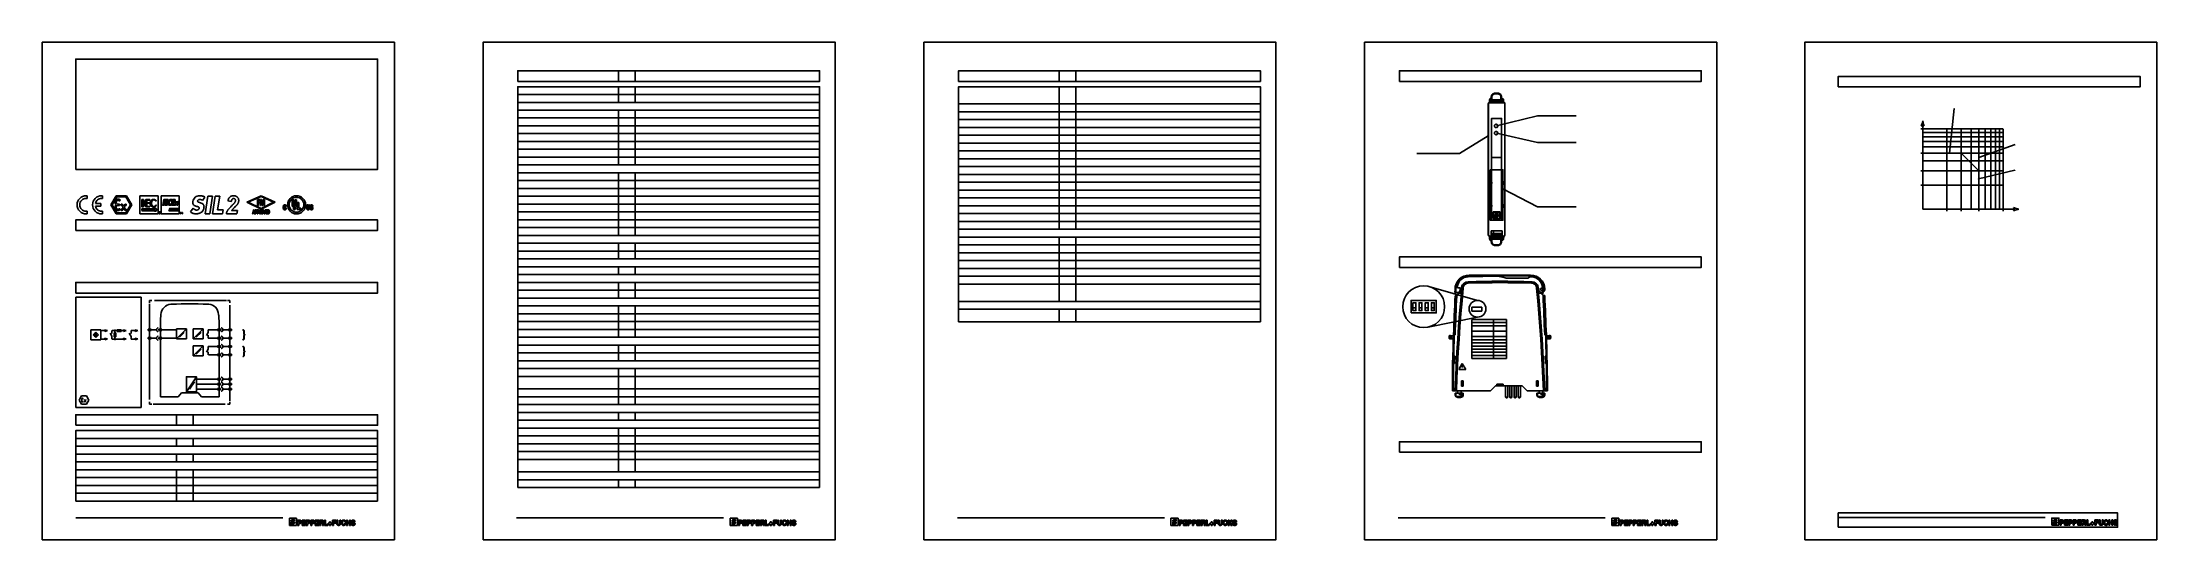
# Model space of a CAD drawing. Header units: metres. Extents: x 0 to 3575, y 0 to 842.
import ezdxf

# ---------------------------------------------------------------- set-up
doc = ezdxf.new("R2010")
doc.units = ezdxf.units.M
doc.layers.add('BORDER', color=2, linetype='Continuous')
doc.layers.add('SCHEMATICS', color=7, linetype='Continuous')

msp = doc.modelspace()

# ---------------------------------------------------------------- linework, layer by layer
at = {"layer": 'BORDER', "color": 2}
for points in [[(0, 0), (595.3, 0), (595.3, 841.9), (0, 841.9), (0, 0)], [(745.3, 0), (1340.6, 0), (1340.6, 841.9), (745.3, 841.9), (745.3, 0)], [(1490.6, 0), (2085.8, 0), (2085.8, 841.9), (1490.6, 841.9), (1490.6, 0)], [(2235.8, 0), (2831.1, 0), (2831.1, 841.9), (2235.8, 841.9), (2235.8, 0)], [(2980, 0), (3575, 0), (3575, 842), (2980, 842), (2980, 0)]]:
    msp.add_lwpolyline(points, dxfattribs=at)
at = {"layer": 'SCHEMATICS', "color": 7}
for p, q in [((804, 740.3), (804, 753.6)), ((974.1, 740.3), (974.1, 753.6)), ((1002.4, 740.3), (1002.4, 753.6)), ((1314.2, 753.6), (1314.2, 740.3)), ((2460.6, 755.8), (2456.7, 755.8)), ((2456.7, 754.7), (2456.7, 755.8)), ((2460.6, 755.8), (2456.7, 755.8)), ((2460.6, 754.7), (2456.7, 754.7)), ((2460.6, 754.7), (2460.6, 755.8)), ((974.1, 740.3), (804, 740.3)), ((804, 713.8), (804, 727.1)), ((1002.4, 740.3), (974.1, 740.3)), ((974.1, 713.8), (974.1, 727.1)), ((1314.2, 740.3), (1002.4, 740.3)), ((1002.4, 713.8), (1002.4, 727.1)), ((1314.2, 727.1), (1314.2, 713.8)), ((1549.3, 724.3), (1549.3, 737.6)), ((1719.3, 724.3), (1549.3, 724.3)), ((1719.3, 724.3), (1719.3, 737.6)), ((1747.7, 724.3), (1719.3, 724.3)), ((1747.7, 724.3), (1747.7, 737.6)), ((2059.5, 724.3), (1747.7, 724.3)), ((2059.5, 737.6), (2059.5, 724.3)), ((2444.8, 516.5), (2444.8, 737.1)), ((2444.8, 516.5), (2444.8, 737.1)), ((2445, 515.7), (2445, 738)), ((2447, 740.3), (2447, 744.7)), ((2447, 742.9), (2447, 743.9)), ((2447, 742.9), (2447, 740.3)), ((2470.6, 740.3), (2447.3, 740.3)), ((2470.6, 739.6), (2447.3, 739.6)), ((2449.3, 747), (2449.8, 747)), ((2449.3, 746.5), (2449.3, 747)), ((2449.3, 747), (2449.8, 747)), ((2449.8, 746.2), (2449.3, 746.1)), ((2449.3, 745.7), (2449.3, 745.2)), ((2449.8, 745.7), (2449.3, 745.7)), ((2449.4, 745.1), (2449.4, 742.1)), ((2468.1, 744.5), (2449.4, 745.1)), ((2449.9, 742.4), (2449.4, 741.5)), ((2449.4, 741.5), (2449.4, 741)), ((2449.4, 741.5), (2468.7, 740.8)), ((2449.8, 749.4), (2449.8, 745.3)), ((2449.8, 749.4), (2449.8, 745.3)), ((2449.8, 747), (2449.8, 745.1)), ((2449.8, 745.3), (2467.4, 744.7)), ((2449.8, 745.1), (2467.4, 744.5)), ((2468.1, 741.8), (2449.9, 742.4)), ((2468, 742.6), (2450, 743.2)), ((2468, 742.4), (2450, 743)), ((2468, 742.2), (2450, 742.8)), ((2468, 742), (2450, 742.7)), ((2450, 742.7), (2450, 742.7)), ((2451, 749.4), (2450.9, 745.3)), ((2451.6, 744), (2451.6, 743.8)), ((2451.6, 743.5), (2451.6, 743.3)), ((2528.3, 717.6), (2458.9, 700.3)), ((2466.3, 744.8), (2466.2, 749.4)), ((2467.4, 744.7), (2467.4, 749.4)), ((2467.4, 744.7), (2467.4, 749.4)), ((2467.4, 744.5), (2467.4, 746.7)), ((2467.4, 746.7), (2468.7, 746.7)), ((2467.4, 746.7), (2468.7, 746.7)), ((2468.1, 745.3), (2468.1, 744.5)), ((2468.7, 740.8), (2468.1, 741.8)), ((2468.7, 746.4), (2468.7, 746.7)), ((2468.7, 744.3), (2468.7, 746.2)), ((2468.7, 742.9), (2468.7, 743.1)), ((2468.7, 742.4), (2468.7, 742.6)), ((2468.7, 741.8), (2468.7, 742.1)), ((2468.7, 740.3), (2468.7, 740.8)), ((2470.8, 744.4), (2470.8, 744.2)), ((2470.8, 744.2), (2470.8, 744.4)), ((2470.8, 744.2), (2470.8, 740.3)), ((2470.8, 741.8), (2470.8, 743.8)), ((2470.8, 741.3), (2470.8, 741.6)), ((2470.8, 740.9), (2470.8, 741.1)), ((2470.8, 740.3), (2470.8, 740.7)), ((2472.9, 515.7), (2472.9, 738)), ((2473.1, 737.1), (2473.1, 516.5)), ((2473.1, 737.1), (2473.1, 516.5)), ((2593.6, 717.6), (2528.3, 717.6)), ((3232.8, 729.6), (3224.7, 654.4)), ((3233.3, 729.5), (3232.8, 729.6)), ((974.1, 713.8), (804, 713.8)), ((804, 687.3), (804, 700.6)), ((974.1, 687.3), (804, 687.3)), ((1002.4, 713.8), (974.1, 713.8)), ((974.1, 687.3), (974.1, 700.6)), ((1002.4, 687.3), (974.1, 687.3)), ((1314.2, 713.8), (1002.4, 713.8)), ((1002.4, 687.3), (1002.4, 700.6)), ((1314.2, 687.3), (1002.4, 687.3)), ((1314.2, 700.6), (1314.2, 687.3)), ((1549.3, 697.8), (1549.3, 711.1)), ((1719.3, 697.8), (1549.3, 697.8)), ((1549.3, 671.3), (1549.3, 684.6)), ((1719.3, 697.8), (1719.3, 711.1)), ((1747.7, 697.8), (1719.3, 697.8)), ((1719.3, 671.3), (1719.3, 684.6)), ((1747.7, 697.8), (1747.7, 711.1)), ((2059.5, 697.8), (1747.7, 697.8)), ((1747.7, 671.3), (1747.7, 684.6)), ((2059.5, 711.1), (2059.5, 697.8)), ((2059.5, 684.6), (2059.5, 671.3)), ((2396.1, 653.8), (2444.8, 683.4)), ((2450.4, 647.2), (2450.4, 713)), ((2450.4, 713), (2467.4, 713)), ((2528.1, 672.4), (2458.9, 688.2)), ((2467.4, 713), (2467.4, 647.2)), ((3176.1, 695.2), (3182.9, 695.2)), ((3177, 700.7), (3178.6, 704.7)), ((3177.1, 700.7), (3177, 700.7)), ((3179.5, 702.2), (3177.1, 700.7)), ((3179.5, 702.8), (3179.5, 559.4)), ((3182, 700.7), (3179.5, 702.2)), ((3179.5, 698.7), (3179.5, 559.4)), ((3179.5, 695.2), (3315, 695.2)), ((3179.5, 695.2), (3315.3, 695.2)), ((3179.5, 689), (3315, 689)), ((3179.5, 682.1), (3315, 682.1)), ((3180.4, 704.7), (3182, 700.7)), ((3182, 700.7), (3182, 700.7)), ((3220.4, 695.1), (3220.4, 559.4)), ((3244.3, 695.1), (3244.3, 559.4)), ((3261.4, 695.1), (3261.4, 559.4)), ((3274.5, 695.1), (3274.5, 559.4)), ((3285.2, 695.1), (3285.2, 559.4)), ((3294.3, 695.1), (3294.3, 559.4)), ((3302.2, 695.1), (3302.2, 559.4)), ((3309.1, 695.1), (3309.1, 559.4)), ((3315.3, 695.1), (3315.3, 559.4)), ((3315.3, 695.1), (3315.3, 559.4)), ((804, 660.8), (804, 674.1)), ((974.1, 660.8), (804, 660.8)), ((804, 634.3), (804, 647.6)), ((974.1, 660.8), (974.1, 674.1)), ((1002.4, 660.8), (974.1, 660.8)), ((974.1, 634.3), (974.1, 647.6)), ((1002.4, 660.8), (1002.4, 674.1)), ((1314.2, 660.8), (1002.4, 660.8)), ((1002.4, 634.3), (1002.4, 647.6)), ((1314.2, 674.1), (1314.2, 660.8)), ((1314.2, 647.6), (1314.2, 634.3)), ((1719.3, 671.3), (1549.3, 671.3)), ((1549.3, 644.8), (1549.3, 658.1)), ((1719.3, 644.8), (1549.3, 644.8)), ((1747.7, 671.3), (1719.3, 671.3)), ((1719.3, 644.8), (1719.3, 658.1)), ((1747.7, 644.8), (1719.3, 644.8)), ((2059.5, 671.3), (1747.7, 671.3)), ((1747.7, 644.8), (1747.7, 658.1)), ((2059.5, 644.8), (1747.7, 644.8)), ((2059.5, 658.1), (2059.5, 644.8)), ((2324.3, 653.8), (2396.1, 653.8)), ((2450.4, 540.6), (2450.4, 647.2)), ((2467.4, 647.2), (2467.4, 540.6)), ((2593.6, 672.4), (2528.1, 672.4)), ((3176.1, 654.4), (3182.9, 654.4)), ((3179, 654.4), (3244.3, 654.4)), ((3179.3, 654.4), (3274.5, 654.4)), ((3179.5, 674.2), (3315, 674.2)), ((3179.5, 665.1), (3315, 665.1)), ((3179.5, 654.4), (3315, 654.4)), ((3224.7, 654.4), (3225.2, 654.4)), ((3244.3, 654.4), (3274.3, 624.1)), ((3335.4, 669.1), (3274.3, 646.9)), ((3274.3, 650.6), (3274.3, 654.4)), ((3274.3, 566.4), (3274.3, 649)), ((3274.3, 646.9), (3274.5, 646.4)), ((3335.6, 668.7), (3335.4, 669.1)), ((974.1, 634.3), (804, 634.3)), ((804, 607.8), (804, 621.1)), ((974.1, 607.8), (804, 607.8)), ((1002.4, 634.3), (974.1, 634.3)), ((974.1, 607.8), (974.1, 621.1)), ((1002.4, 607.8), (974.1, 607.8)), ((1314.2, 634.3), (1002.4, 634.3)), ((1002.4, 607.8), (1002.4, 621.1)), ((1314.2, 607.8), (1002.4, 607.8)), ((1314.2, 621.1), (1314.2, 607.8)), ((1549.3, 618.3), (1549.3, 631.6)), ((1719.3, 618.3), (1549.3, 618.3)), ((1719.3, 618.3), (1719.3, 631.6)), ((1747.7, 618.3), (1719.3, 618.3)), ((1747.7, 618.3), (1747.7, 631.6)), ((2059.5, 618.3), (1747.7, 618.3)), ((2059.5, 631.6), (2059.5, 618.3)), ((3176.1, 624.1), (3182.9, 624.1)), ((3179.5, 641.3), (3315, 641.3)), ((3179.5, 624.2), (3315, 624.2)), ((3335, 625.3), (3273.6, 610.6)), ((3273.6, 610.6), (3273.8, 610.2)), ((3274.3, 624.1), (3274.3, 559.7)), ((3335.1, 624.8), (3335, 625.3)), ((75.8, 582.2), (75.8, 577.5)), ((102, 582.2), (102, 577.5)), ((124.7, 582.3), (115.9, 566.9)), ((125.8, 580.4), (118, 566.9)), ((142.4, 582.3), (124.7, 582.3)), ((141.3, 580.4), (125.8, 580.4)), ((132, 574.9), (130.5, 573.4)), ((149.1, 566.9), (141.3, 580.4)), ((151.2, 566.9), (142.4, 582.3)), ((195.7, 582.3), (165.1, 582.3)), ((165.1, 582.3), (165.1, 551.5)), ((170.9, 575.6), (168.4, 575.6)), ((168.4, 575.6), (168.4, 563.2)), ((170.9, 563.2), (170.9, 575.6)), ((181.8, 575.9), (177.3, 575.9)), ((181.8, 574.7), (181.8, 575.9)), ((192, 573.2), (192.6, 573.8)), ((195.7, 551.5), (195.7, 582.3)), ((201, 551.5), (201, 582.3)), ((201, 582.3), (231.7, 582.3)), ((203.8, 566.1), (205.7, 576)), ((207.3, 576), (205.4, 566.1)), ((205.7, 576), (207.3, 576)), ((206.7, 566.1), (208.6, 576)), ((206.8, 566.1), (208.7, 576)), ((208.6, 576), (212.8, 576)), ((208.7, 576), (212.9, 576)), ((209.9, 574.3), (209.4, 571.6)), ((210, 574.3), (209.5, 571.6)), ((212.5, 574.3), (209.9, 574.3)), ((212.6, 574.3), (210, 574.3)), ((212.8, 576), (212.5, 574.3)), ((212.9, 576), (212.6, 574.3)), ((218.1, 572.7), (218.3, 573.7)), ((218.6, 572.7), (218.1, 572.7)), ((218.2, 572.7), (218.4, 573.7)), ((218.7, 572.7), (218.2, 572.7)), ((218.5, 566.1), (220.4, 576)), ((218.6, 566.1), (220.5, 576)), ((219.3, 575.4), (218.6, 572.7)), ((219.4, 575.4), (218.7, 572.7)), ((220.4, 576), (224.6, 576)), ((220.5, 576), (224.7, 576)), ((221.7, 574.3), (221.2, 571.6)), ((221.8, 574.3), (221.3, 571.6)), ((224.3, 574.3), (221.7, 574.3)), ((224.4, 574.3), (221.8, 574.3)), ((224.6, 576), (224.3, 574.3)), ((224.7, 576), (224.4, 574.3)), ((224.9, 572.4), (226.2, 573.3)), ((226.1, 569.5), (224.9, 572.4)), ((225, 572.4), (226.3, 573.3)), ((226.2, 569.5), (225, 572.4)), ((226.2, 573.3), (227.2, 570.9)), ((226.3, 573.3), (227.2, 570.9)), ((227.2, 570.9), (229, 573.3)), ((227.2, 570.9), (229.1, 573.3)), ((230, 572.4), (227.7, 569.5)), ((230, 572.4), (227.8, 569.5)), ((229, 573.3), (230, 572.4)), ((229.1, 573.3), (230, 572.4)), ((231.7, 582.3), (231.7, 551.5)), ((271.1, 574), (275, 579.9)), ((280, 581.6), (275.4, 551.5)), ((287.6, 581.6), (280, 581.6)), ((283, 551.5), (287.6, 581.6)), ((292.5, 581.6), (287.9, 551.5)), ((300.1, 581.6), (292.5, 581.6)), ((296.5, 558.2), (300.1, 581.6)), ((319.6, 572.6), (313.9, 573.5)), ((369.9, 582.3), (346.1, 571.6)), ((348.3, 571.6), (369.9, 581.2)), ((364.1, 575.8), (367.8, 575.8)), ((364.1, 565.9), (364.1, 575.8)), ((367.8, 574.7), (365.5, 574.7)), ((365.5, 574.7), (365.5, 571.6)), ((367.8, 575.8), (367.8, 574.7)), ((368.7, 575.8), (370.9, 575.8)), ((368.7, 565.9), (368.7, 575.8)), ((393.6, 571.6), (369.9, 582.3)), ((369.9, 581.2), (391.2, 571.6)), ((370, 574.8), (369.9, 574.8)), ((369.9, 574.8), (369.9, 565.9)), ((371.5, 565.9), (370, 574.8)), ((370.9, 575.8), (372.2, 568.3)), ((372.2, 568.3), (373.4, 575.8)), ((374.2, 574.8), (372.9, 565.9)), ((373.4, 575.8), (375.6, 575.8)), ((374.3, 574.8), (374.2, 574.8)), ((374.3, 565.9), (374.3, 574.8)), ((375.6, 575.8), (375.6, 565.9)), ((422.4, 575.1), (425.2, 575.1)), ((422.4, 566.4), (422.4, 575.1)), ((425.2, 575.1), (425.2, 566)), ((427.1, 566.1), (427.1, 575.1)), ((427.1, 575.1), (429.9, 575.1)), ((429.9, 575.1), (429.9, 566.4)), ((804, 581.3), (804, 594.6)), ((974.1, 581.3), (804, 581.3)), ((974.1, 581.3), (974.1, 594.6)), ((1002.4, 581.3), (974.1, 581.3)), ((1002.4, 581.3), (1002.4, 594.6)), ((1314.2, 581.3), (1002.4, 581.3)), ((1314.2, 594.6), (1314.2, 581.3)), ((1549.3, 591.8), (1549.3, 605.1)), ((1719.3, 591.8), (1549.3, 591.8)), ((1549.3, 565.3), (1549.3, 578.6)), ((1719.3, 591.8), (1719.3, 605.1)), ((1747.7, 591.8), (1719.3, 591.8)), ((1719.3, 565.3), (1719.3, 578.6)), ((1747.7, 591.8), (1747.7, 605.1)), ((2059.5, 591.8), (1747.7, 591.8)), ((1747.7, 565.3), (1747.7, 578.6)), ((2059.5, 605.1), (2059.5, 591.8)), ((2059.5, 578.6), (2059.5, 565.3)), ((2450, 605.3), (2446.5, 606)), ((2446.5, 606), (2446.5, 601.9)), ((2446.5, 601.9), (2450, 602.6)), ((2450.7, 603.3), (2450.7, 604.7)), ((2467.2, 603.3), (2467.2, 604.7)), ((2467.9, 605.3), (2471.3, 606)), ((2471.3, 601.9), (2467.9, 602.6)), ((2528.1, 563.2), (2469.4, 594)), ((2471.3, 606), (2471.3, 601.9)), ((3176.1, 600.3), (3182.9, 600.3)), ((3179.5, 600.3), (3315, 600.3)), ((75.8, 556.2), (75.8, 551.5)), ((89.9, 569.2), (98.9, 569.2)), ((98.9, 564.5), (89.9, 564.5)), ((98.9, 569.2), (98.9, 564.5)), ((102, 556.2), (102, 551.5)), ((115.9, 566.9), (124.7, 551.5)), ((118, 566.9), (125.8, 553.4)), ((124.7, 551.5), (142.4, 551.5)), ((125.8, 553.4), (141.3, 553.4)), ((128.3, 568), (130.4, 568)), ((130.4, 565.8), (128.3, 565.8)), ((130.4, 568), (130.4, 567.5)), ((130.4, 567.5), (130.4, 566.3)), ((130.4, 566.3), (130.4, 565.8)), ((130.5, 560.4), (132, 558.9)), ((133.6, 568), (133.6, 565.8)), ((133.6, 559.4), (133.6, 557.3)), ((135.5, 564.6), (136.5, 562.6)), ((136.5, 562.6), (135.5, 560.7)), ((137.6, 565.2), (137.5, 565.5)), ((137.5, 559.8), (137.6, 560.1)), ((137.6, 560.1), (137.7, 559.9)), ((138.8, 562.6), (139.7, 564.5)), ((139.7, 560.7), (138.8, 562.6)), ((141.3, 553.4), (149.1, 566.9)), ((141.7, 565.8), (141.7, 568)), ((141.7, 557.3), (141.7, 559.4)), ((142.4, 551.5), (151.2, 566.9)), ((165.1, 551.5), (195.7, 551.5)), ((168.4, 563.2), (170.9, 563.2)), ((168.4, 559.6), (168.4, 560.1)), ((168.4, 560.1), (189.5, 560.1)), ((188.8, 559.6), (168.4, 559.6)), ((188.6, 558.7), (168.4, 558.7)), ((168.4, 558.7), (168.4, 558.1)), ((168.4, 558.1), (188.6, 558.1)), ((168.4, 556.6), (168.4, 557.2)), ((168.4, 557.2), (188.8, 557.2)), ((189.5, 556.6), (168.4, 556.6)), ((180.6, 569.4), (180.6, 570.3)), ((181.9, 563.2), (181.9, 564.2)), ((188.6, 558.1), (188.6, 558.7)), ((193.1, 566.1), (192.5, 566.7)), ((197.7, 554.3), (198.5, 554.3)), ((197.7, 552.3), (197.7, 554.3)), ((198, 552.3), (197.7, 552.3)), ((198.4, 554), (198, 554)), ((198, 554), (198, 553.4)), ((198, 553.4), (198.3, 553.4)), ((198.4, 553.1), (198, 553.1)), ((198, 553.1), (198, 552.3)), ((198.9, 552.3), (198.4, 553.1)), ((198.7, 553.2), (199.2, 552.3)), ((199.2, 552.3), (198.9, 552.3)), ((231.7, 551.5), (201, 551.5)), ((205.4, 566.1), (203.8, 566.1)), ((211.1, 566.1), (206.7, 566.1)), ((211.2, 566.1), (206.8, 566.1)), ((209.2, 570.5), (208.7, 567.8)), ((208.7, 567.8), (211.5, 567.8)), ((209.3, 570.5), (208.8, 567.8)), ((208.8, 567.8), (211.5, 567.8)), ((211.9, 570.5), (209.2, 570.5)), ((212, 570.5), (209.3, 570.5)), ((209.4, 571.6), (212.1, 571.6)), ((209.5, 571.6), (212.2, 571.6)), ((211.5, 567.8), (211.1, 566.1)), ((211.5, 567.8), (211.2, 566.1)), ((212.1, 571.6), (211.9, 570.5)), ((212.2, 571.6), (212, 570.5)), ((213.9, 556.4), (214, 557.1)), ((231.7, 556.4), (213.9, 556.4)), ((214, 557.1), (231.7, 557.1)), ((214.3, 558.1), (214.4, 558.8)), ((231.7, 558.1), (214.3, 558.1)), ((214.4, 558.8), (231.7, 558.8)), ((214.7, 559.8), (214.9, 560.5)), ((231.7, 559.8), (214.7, 559.8)), ((214.9, 560.5), (231.7, 560.5)), ((217.9, 568.4), (217.5, 566.6)), ((217.9, 568.4), (217.6, 566.6)), ((222.9, 566.1), (218.5, 566.1)), ((223, 566.1), (218.6, 566.1)), ((221, 570.5), (220.5, 567.8)), ((220.5, 567.8), (223.3, 567.8)), ((221.1, 570.5), (220.6, 567.8)), ((220.6, 567.8), (223.3, 567.8)), ((223.7, 570.5), (221, 570.5)), ((223.8, 570.5), (221.1, 570.5)), ((221.2, 571.6), (223.9, 571.6)), ((221.3, 571.6), (224, 571.6)), ((223.3, 567.8), (222.9, 566.1)), ((223.3, 567.8), (223, 566.1)), ((223.4, 566.1), (226.1, 569.5)), ((225, 566.1), (223.4, 566.1)), ((223.5, 566.1), (226.2, 569.5)), ((225.1, 566.1), (223.5, 566.1)), ((223.9, 571.6), (223.7, 570.5)), ((224, 571.6), (223.8, 570.5)), ((226.7, 568.1), (225, 566.1)), ((226.7, 568.1), (225.1, 566.1)), ((227.5, 566.1), (226.7, 568.1)), ((227.6, 566.1), (226.7, 568.1)), ((229.1, 566.1), (227.5, 566.1)), ((229.2, 566.1), (227.6, 566.1)), ((227.7, 569.5), (229.1, 566.1)), ((227.8, 569.5), (229.2, 566.1)), ((231.7, 560.5), (231.7, 559.8)), ((231.7, 558.8), (231.7, 558.1)), ((231.7, 557.1), (231.7, 556.4)), ((232.7, 553.3), (232.7, 553.6)), ((232.7, 553.6), (234.3, 553.6)), ((233.4, 553.3), (232.7, 553.3)), ((233.4, 551.5), (233.4, 553.3)), ((233.6, 551.5), (233.4, 551.5)), ((234.3, 553.3), (233.6, 553.3)), ((233.6, 553.3), (233.6, 551.5)), ((234.3, 553.6), (234.3, 553.3)), ((234.8, 553.6), (235.2, 553.6)), ((234.8, 551.5), (234.8, 553.6)), ((235, 551.5), (234.8, 551.5)), ((235.7, 551.5), (235, 553.2)), ((235, 553.2), (235, 553.2)), ((235, 553.2), (235, 551.5)), ((235.2, 553.6), (235.8, 551.8)), ((235.9, 551.5), (235.7, 551.5)), ((235.8, 551.8), (236.4, 553.6)), ((236.5, 553.2), (235.9, 551.5)), ((236.4, 553.6), (236.8, 553.6)), ((236.6, 553.2), (236.5, 553.2)), ((236.6, 551.5), (236.6, 553.2)), ((236.8, 551.5), (236.6, 551.5)), ((236.8, 553.6), (236.8, 551.5)), ((254.9, 561), (250.7, 554.9)), ((267.5, 570.1), (265.6, 570.7)), ((275.4, 551.5), (283, 551.5)), ((287.9, 551.5), (304.6, 551.5)), ((305.6, 558.2), (296.5, 558.2)), ((304.6, 551.5), (305.6, 558.2)), ((329.1, 551.5), (311.2, 551.5)), ((320, 557), (330.1, 557)), ((330.1, 557), (329.1, 551.5)), ((346.1, 571.6), (369.9, 559.5)), ((369.9, 560.6), (348.3, 571.6)), ((355.6, 551.6), (357, 558.2)), ((356.5, 551.6), (355.6, 551.6)), ((356.8, 553.3), (356.5, 551.6)), ((358.2, 553.3), (356.8, 553.3)), ((357.5, 557.2), (356.9, 554)), ((356.9, 554), (358.1, 554)), ((357, 558.2), (358.1, 558.2)), ((358.1, 554), (357.5, 557.2)), ((357.5, 557.2), (357.5, 557.2)), ((358.1, 558.2), (359.4, 551.6)), ((358.5, 551.6), (358.2, 553.3)), ((359.4, 551.6), (358.5, 551.6)), ((359.9, 558.2), (361.4, 558.2)), ((359.9, 551.6), (359.9, 558.2)), ((360.8, 551.6), (359.9, 551.6)), ((361.3, 557.5), (360.8, 557.5)), ((360.8, 557.5), (360.8, 555.2)), ((360.8, 555.2), (361.3, 555.2)), ((361.4, 554.5), (360.8, 554.5)), ((360.8, 554.5), (360.8, 551.6)), ((363.4, 558.2), (364.9, 558.2)), ((363.4, 551.6), (363.4, 558.2)), ((364.3, 551.6), (363.4, 551.6)), ((365.5, 565.9), (364.1, 565.9)), ((364.8, 557.5), (364.3, 557.5)), ((364.3, 557.5), (364.3, 555.2)), ((364.3, 555.2), (364.8, 555.2)), ((364.9, 554.5), (364.3, 554.5)), ((364.3, 554.5), (364.3, 551.6)), ((365.5, 571.6), (367.7, 571.6)), ((367.7, 570.4), (365.5, 570.4)), ((365.5, 570.4), (365.5, 565.9)), ((367, 558.2), (368.4, 558.2)), ((367, 551.6), (367, 558.2)), ((367.9, 551.6), (367, 551.6)), ((367.7, 571.6), (367.7, 570.4)), ((368.3, 557.5), (367.9, 557.5)), ((367.9, 557.5), (367.9, 555.2)), ((367.9, 555.2), (368.1, 555.2)), ((368.2, 554.5), (367.9, 554.5)), ((367.9, 554.5), (367.9, 551.6)), ((369.9, 565.9), (368.7, 565.9)), ((368.9, 552.2), (368.9, 553.7)), ((369, 554.9), (369, 554.9)), ((369.9, 551.6), (369, 551.6)), ((369.8, 553.9), (369.8, 552.4)), ((391.2, 571.6), (369.9, 560.6)), ((369.9, 559.5), (393.6, 571.6)), ((369.9, 560.6), (369.9, 560.6)), ((370.5, 553.2), (370.5, 556.5)), ((371.4, 556.6), (371.4, 553.1)), ((372.9, 565.9), (371.5, 565.9)), ((372.2, 568.3), (372.2, 568.3)), ((372.7, 553.1), (372.7, 556.6)), ((373.6, 556.6), (373.6, 553.3)), ((373.8, 558.2), (374.7, 558.2)), ((375.1, 551.6), (373.8, 558.2)), ((375.6, 565.9), (374.3, 565.9)), ((374.7, 558.2), (375.6, 552.9)), ((376.2, 551.6), (375.1, 551.6)), ((375.6, 552.9), (375.7, 552.9)), ((375.7, 552.9), (376.6, 558.2)), ((377.5, 558.2), (376.2, 551.6)), ((376.6, 558.2), (377.5, 558.2)), ((377.9, 558.2), (380.4, 558.2)), ((377.9, 551.6), (377.9, 558.2)), ((380.4, 551.6), (377.9, 551.6)), ((380.4, 557.5), (378.8, 557.5)), ((378.8, 557.5), (378.8, 555.4)), ((378.8, 555.4), (380.3, 555.4)), ((380.3, 554.6), (378.8, 554.6)), ((378.8, 554.6), (378.8, 552.4)), ((378.8, 552.4), (380.4, 552.4)), ((380.3, 555.4), (380.3, 554.6)), ((380.4, 558.2), (380.4, 557.5)), ((380.4, 552.4), (380.4, 551.6)), ((380.8, 558.2), (382.3, 558.2)), ((380.8, 551.6), (380.8, 558.2)), ((382.1, 551.6), (380.8, 551.6)), ((382.1, 557.5), (381.7, 557.5)), ((381.7, 557.5), (381.7, 552.4)), ((381.7, 552.4), (382.2, 552.4)), ((383, 553.9), (383, 556.1)), ((383.9, 555.8), (383.9, 553.8)), ((407.5, 561), (407.5, 564.2)), ((409.4, 564.5), (409.4, 560.6)), ((410.7, 563.8), (410.7, 564.3)), ((412.5, 563.8), (410.7, 563.8)), ((410.7, 561), (410.7, 561.7)), ((410.7, 561.7), (412.5, 561.7)), ((412.5, 564.5), (412.5, 563.8)), ((412.5, 561.7), (412.5, 560.8)), ((426.1, 561.3), (425.6, 561.3)), ((425.6, 561.3), (425.6, 559.4)), ((425.6, 559.4), (425.8, 559.4)), ((425.8, 561.1), (426.1, 561.1)), ((425.8, 560.4), (425.8, 561.1)), ((426.1, 560.4), (425.8, 560.4)), ((425.8, 560.2), (426.2, 560.2)), ((425.8, 559.4), (425.8, 560.2)), ((426.4, 560.3), (426.4, 560.3)), ((426.6, 559.4), (426.8, 559.4)), ((426.8, 559.4), (426.8, 559.4)), ((431.1, 558.7), (431.1, 570.8)), ((431.1, 570.8), (433.9, 570.8)), ((437.3, 558.7), (431.1, 558.7)), ((433.9, 570.8), (433.9, 561.1)), ((433.9, 561.1), (437.3, 561.1)), ((437.3, 561.1), (437.3, 558.7)), ((447.1, 566.6), (448.9, 566.6)), ((447.1, 560.8), (447.1, 566.6)), ((448.9, 566.6), (448.9, 560.6)), ((450.2, 560.6), (450.2, 566.6)), ((450.2, 566.6), (452, 566.6)), ((452, 566.6), (452, 560.8)), ((452.9, 560.5), (452.9, 561.3)), ((452.9, 561.3), (454.6, 561.3)), ((454.6, 561.3), (454.6, 560.7)), ((457.7, 564.2), (455.9, 564.2)), ((804, 554.8), (804, 568.1)), ((974.1, 554.8), (804, 554.8)), ((804, 528.3), (804, 541.6)), ((974.1, 554.8), (974.1, 568.1)), ((1002.4, 554.8), (974.1, 554.8)), ((974.1, 528.3), (974.1, 541.6)), ((1002.4, 554.8), (1002.4, 568.1)), ((1314.2, 554.8), (1002.4, 554.8)), ((1002.4, 528.3), (1002.4, 541.6)), ((1314.2, 568.1), (1314.2, 554.8)), ((1314.2, 541.6), (1314.2, 528.3)), ((1719.3, 565.3), (1549.3, 565.3)), ((1549.3, 538.8), (1549.3, 552.1)), ((1719.3, 538.8), (1549.3, 538.8)), ((1747.7, 565.3), (1719.3, 565.3)), ((1719.3, 538.8), (1719.3, 552.1)), ((1747.7, 538.8), (1719.3, 538.8)), ((2059.5, 565.3), (1747.7, 565.3)), ((1747.7, 538.8), (1747.7, 552.1)), ((2059.5, 538.8), (1747.7, 538.8)), ((2059.5, 552.1), (2059.5, 538.8)), ((2450, 566.3), (2446.5, 567)), ((2446.5, 567), (2446.5, 562.8)), ((2446.5, 562.8), (2450, 563.6)), ((2467.4, 540.6), (2450.4, 540.6)), ((2450.7, 564.2), (2450.7, 565.6)), ((2453.3, 554.8), (2464.5, 554.8)), ((2453.3, 554.7), (2453.3, 554.8)), ((2453.3, 543.5), (2453.3, 554.7)), ((2453.3, 554.7), (2453.4, 554.7)), ((2464.5, 554.7), (2453.3, 554.7)), ((2453.3, 543.5), (2453.3, 543.6)), ((2453.3, 543.6), (2464.5, 543.6)), ((2453.3, 543.5), (2453.3, 543.5)), ((2453.3, 543.5), (2453.3, 543.5)), ((2453.3, 543.5), (2453.3, 543.5)), ((2453.3, 543.5), (2453.3, 543.5)), ((2464.5, 543.5), (2453.3, 543.5)), ((2453.4, 554.7), (2453.4, 543.5)), ((2456.1, 552.3), (2458.1, 552.3)), ((2456.1, 552.3), (2458, 552.3)), ((2458.1, 551.1), (2456.1, 551.1)), ((2458, 551.1), (2456.1, 551.1)), ((2460.6, 550.3), (2456.1, 550.3)), ((2456.1, 550.3), (2456.1, 544.1)), ((2456.1, 544.1), (2457.8, 544.1)), ((2457.8, 544.1), (2457.8, 549.2)), ((2457.8, 549.2), (2460.2, 549.2)), ((2458, 553.1), (2458.1, 553.3)), ((2458, 552.3), (2458, 553.1)), ((2458, 550.4), (2458, 551.1)), ((2459.6, 550.4), (2458, 550.4)), ((2458.1, 553.3), (2458.2, 553.6)), ((2458.1, 553.3), (2458.2, 553.6)), ((2458.1, 553.1), (2458.1, 553.3)), ((2458.1, 552.3), (2458.1, 553.1)), ((2458.1, 550.4), (2458.1, 551.1)), ((2459.6, 550.4), (2458.1, 550.4)), ((2459.6, 548.8), (2458.1, 548.8)), ((2458.1, 548.8), (2458.1, 546.5)), ((2458.1, 546.5), (2460.4, 546.5)), ((2458.2, 553.6), (2458.3, 553.8)), ((2458.2, 553.6), (2458.3, 553.8)), ((2458.3, 553.8), (2459, 554.1)), ((2458.3, 553.8), (2459, 554.1)), ((2459, 554.1), (2459.3, 554.2)), ((2459, 554.1), (2459.3, 554.2)), ((2459.3, 554.2), (2459.7, 554.2)), ((2459.3, 554.2), (2459.7, 554.2)), ((2459.7, 552.9), (2459.6, 552.8)), ((2459.7, 552.9), (2459.6, 552.8)), ((2459.6, 552.8), (2459.6, 552.6)), ((2459.6, 552.8), (2459.6, 552.6)), ((2459.6, 552.6), (2459.6, 552.3)), ((2459.6, 552.6), (2459.6, 552.3)), ((2459.6, 552.3), (2461.6, 552.3)), ((2459.6, 552.3), (2461.5, 552.3)), ((2461.6, 551.1), (2459.6, 551.1)), ((2459.6, 551.1), (2459.6, 550.4)), ((2461.5, 551.1), (2459.6, 551.1)), ((2459.6, 551.1), (2459.6, 550.4)), ((2459.6, 547.8), (2459.6, 548.8)), ((2459.7, 554.2), (2461.6, 554.2)), ((2459.7, 554.2), (2461.5, 554.2)), ((2459.9, 553.1), (2459.7, 552.9)), ((2459.9, 553.1), (2459.7, 552.9)), ((2460.2, 553.1), (2459.9, 553.1)), ((2460.2, 553.1), (2459.9, 553.1)), ((2461.6, 553.1), (2460.2, 553.1)), ((2461.5, 553.1), (2460.2, 553.1)), ((2460.2, 549.2), (2460.5, 549.1)), ((2460.5, 547.9), (2460.2, 547.8)), ((2460.4, 546.5), (2460.8, 546.6)), ((2460.5, 549.1), (2460.8, 549)), ((2460.8, 548), (2460.5, 547.9)), ((2461.3, 550.1), (2460.6, 550.3)), ((2460.8, 549), (2460.9, 548.7)), ((2460.9, 548.1), (2460.8, 548)), ((2460.8, 546.6), (2461.2, 546.7)), ((2460.9, 548.7), (2461, 548.4)), ((2461, 548.4), (2460.9, 548.1)), ((2461.2, 546.7), (2461.6, 546.9)), ((2461.6, 549.9), (2461.3, 550.1)), ((2461.5, 554.2), (2461.5, 553.1)), ((2461.5, 552.3), (2461.5, 551.1)), ((2461.6, 554.2), (2461.6, 553.1)), ((2461.6, 552.3), (2461.6, 551.1)), ((2461.9, 549.7), (2461.6, 549.9)), ((2461.6, 546.9), (2461.8, 547.1)), ((2461.8, 547.1), (2462.3, 547.7)), ((2462.1, 549.5), (2461.9, 549.7)), ((2462.3, 549.1), (2462.1, 549.5)), ((2462.4, 549), (2462.3, 549.1)), ((2462.3, 547.7), (2462.4, 548)), ((2462.4, 548.8), (2462.4, 549)), ((2462.4, 548.4), (2462.4, 548.8)), ((2462.4, 548), (2462.4, 548.4)), ((2464.5, 554.8), (2464.6, 554.8)), ((2464.5, 554.7), (2464.5, 554.8)), ((2464.5, 554.8), (2464.5, 554.7)), ((2464.5, 543.5), (2464.5, 554.7)), ((2464.5, 554.7), (2464.6, 554.7)), ((2464.6, 554.7), (2464.5, 554.7)), ((2464.5, 543.6), (2464.5, 543.5)), ((2464.6, 543.5), (2464.5, 543.5)), ((2464.5, 543.5), (2464.5, 543.5)), ((2464.5, 543.5), (2464.6, 543.5)), ((2464.6, 543.5), (2464.5, 543.5)), ((2464.6, 554.8), (2464.6, 554.7)), ((2464.6, 554.7), (2464.6, 543.5)), ((2464.6, 543.5), (2464.6, 543.5)), ((2467.2, 564.2), (2467.2, 565.6)), ((2467.9, 566.3), (2471.3, 567)), ((2471.3, 562.8), (2467.9, 563.6)), ((2471.3, 567), (2471.3, 562.8)), ((2593.6, 563.2), (2528.1, 563.2)), ((3179.5, 559.4), (3309.4, 559.4)), ((3179.5, 559.4), (3335.2, 559.4)), ((3220.4, 556), (3220.4, 562.9)), ((3244.3, 556), (3244.3, 562.9)), ((3274.3, 559.4), (3274.3, 563.1)), ((3274.5, 556), (3274.5, 562.9)), ((3315.3, 556), (3315.3, 562.9)), ((3332.8, 562.1), (3332.9, 562.2)), ((3334.5, 559.4), (3332.8, 562.1)), ((3332.8, 556.7), (3334.5, 559.4)), ((3332.9, 556.7), (3332.8, 556.7)), ((3332.9, 562.2), (3337.3, 560.4)), ((3337.3, 558.4), (3332.9, 556.7)), ((974.1, 528.3), (804, 528.3)), ((1002.4, 528.3), (974.1, 528.3)), ((1314.2, 528.3), (1002.4, 528.3)), ((2447.3, 513.8), (2447, 513.8)), ((2447, 513.8), (2449.5, 513.8)), ((2447, 513.8), (2447, 510.8)), ((2447, 508.9), (2447, 513.3)), ((2449.5, 514), (2447.3, 514)), ((2447.3, 513.8), (2449.5, 513.8)), ((2449.3, 508.5), (2449.3, 508)), ((2449.8, 507.9), (2449.3, 508)), ((2449.8, 507.5), (2449.3, 507.5)), ((2449.3, 506.6), (2449.3, 507.2)), ((2449.8, 506.6), (2449.3, 506.6)), ((2449.8, 506.6), (2449.3, 506.6)), ((2468.7, 512.8), (2449.4, 512.1)), ((2449.4, 512.1), (2449.9, 511.2)), ((2449.4, 511.5), (2449.4, 508.5)), ((2449.4, 508.5), (2468.1, 509.1)), ((2468.4, 522.6), (2449.5, 522.6)), ((2449.5, 513.8), (2449.5, 522.6)), ((2450.1, 519.5), (2449.5, 519.5)), ((2450.1, 519.5), (2449.5, 519.5)), ((2450.1, 518.5), (2449.5, 518.5)), ((2467.4, 509.1), (2449.8, 508.5)), ((2467.4, 508.9), (2449.8, 508.4)), ((2449.8, 508.5), (2449.8, 506.6)), ((2449.8, 508.4), (2449.8, 504.2)), ((2449.8, 508.3), (2449.8, 504.2)), ((2449.8, 506.6), (2449.8, 506.6)), ((2449.9, 511.2), (2468.1, 511.8)), ((2450, 511), (2468, 511.6)), ((2450, 510.8), (2468, 511.4)), ((2450, 510.6), (2468, 511.2)), ((2450, 510.4), (2468, 511)), ((2450.1, 517.3), (2450.1, 519.5)), ((2453.4, 518.4), (2450.1, 518.5)), ((2450.9, 508.4), (2451, 504.2)), ((2451.6, 510.4), (2451.6, 510.1)), ((2451.6, 509.9), (2451.6, 509.6)), ((2453.4, 522.6), (2453.4, 517.2)), ((2467.8, 518.6), (2453.4, 518.3)), ((2467.8, 517.4), (2453.4, 517.2)), ((2466.2, 504.2), (2466.3, 508.9)), ((2467.4, 506.9), (2467.4, 509.1)), ((2467.4, 504.2), (2467.4, 508.9)), ((2467.4, 504.2), (2467.4, 508.9)), ((2468.7, 506.9), (2467.4, 506.9)), ((2467.4, 506.9), (2468.7, 506.9)), ((2468.4, 519.7), (2467.8, 519.7)), ((2467.8, 517.4), (2467.8, 519.7)), ((2468.4, 519.6), (2467.8, 519.6)), ((2467.8, 518.5), (2468.4, 518.5)), ((2468, 511.6), (2468, 511.6)), ((2468.1, 511.8), (2468.7, 512.8)), ((2468.1, 509.1), (2468.1, 508.4)), ((2468.4, 513.8), (2468.4, 522.6)), ((2470.6, 514), (2468.4, 514)), ((2468.4, 513.8), (2470.6, 513.8)), ((2468.4, 513.8), (2470.6, 513.8)), ((2468.7, 511.5), (2468.7, 511.8)), ((2468.7, 511), (2468.7, 511.2)), ((2468.7, 510.5), (2468.7, 510.7)), ((2468.7, 507.5), (2468.7, 509.3)), ((2468.7, 506.9), (2468.7, 507.2)), ((2470.9, 513.8), (2470.6, 513.8)), ((2470.6, 513.8), (2470.6, 513.5)), ((2470.8, 513.5), (2470.8, 513.8)), ((2470.9, 513.3), (2470.8, 509.2)), ((2470.8, 513), (2470.8, 513.3)), ((2470.8, 512.5), (2470.8, 512.8)), ((2470.8, 512), (2470.8, 512.3)), ((2470.8, 509.8), (2470.8, 511.8)), ((2470.8, 509.5), (2470.8, 509.2)), ((804, 475.3), (804, 488.5)), ((974.1, 475.3), (804, 475.3)), ((974.1, 475.3), (974.1, 488.5)), ((1002.4, 475.3), (974.1, 475.3)), ((1002.4, 475.3), (1002.4, 488.5)), ((1314.2, 475.3), (1002.4, 475.3)), ((1314.2, 488.5), (1314.2, 475.3)), ((1549.3, 485.8), (1549.3, 499)), ((1719.3, 485.8), (1549.3, 485.8)), ((1549.3, 459.3), (1549.3, 472.5)), ((1719.3, 485.8), (1719.3, 499)), ((1747.7, 485.8), (1719.3, 485.8)), ((1719.3, 459.3), (1719.3, 472.5)), ((1747.7, 485.8), (1747.7, 499)), ((2059.5, 485.8), (1747.7, 485.8)), ((1747.7, 459.3), (1747.7, 472.5)), ((2059.5, 499), (2059.5, 485.8)), ((2059.5, 472.5), (2059.5, 459.3)), ((2456.7, 498.9), (2460.6, 498.9)), ((2456.7, 498.9), (2456.7, 497.9)), ((2456.7, 497.9), (2460.6, 497.9)), ((2456.7, 497.9), (2460.6, 497.9)), ((2460.6, 498.9), (2460.6, 497.9)), ((804, 448.8), (804, 462)), ((974.1, 448.8), (804, 448.8)), ((804, 422.3), (804, 435.5)), ((974.1, 448.8), (974.1, 462)), ((1002.4, 448.8), (974.1, 448.8)), ((974.1, 422.3), (974.1, 435.5)), ((1002.4, 448.8), (1002.4, 462)), ((1314.2, 448.8), (1002.4, 448.8)), ((1002.4, 422.3), (1002.4, 435.5)), ((1314.2, 462), (1314.2, 448.8)), ((1314.2, 435.5), (1314.2, 422.3)), ((1719.3, 459.3), (1549.3, 459.3)), ((1549.3, 432.8), (1549.3, 446)), ((1719.3, 432.8), (1549.3, 432.8)), ((1747.7, 459.3), (1719.3, 459.3)), ((1719.3, 432.8), (1719.3, 446)), ((1747.7, 432.8), (1719.3, 432.8)), ((2059.5, 459.3), (1747.7, 459.3)), ((1747.7, 432.8), (1747.7, 446)), ((2059.5, 432.8), (1747.7, 432.8)), ((2059.5, 446), (2059.5, 432.8)), ((2516.5, 447.9), (2412.7, 447.9)), ((2413.6, 446.6), (2515.4, 446.6)), ((2475, 442.8), (2467.7, 444.7)), ((2475, 442.8), (2511.6, 442.8)), ((2511.6, 442.8), (2514.3, 444.2)), ((56.7, 410.6), (167.2, 410.6)), ((56.7, 223.6), (56.7, 410.6)), ((167.2, 410.6), (167.2, 223.6)), ((181.4, 400.9), (181.4, 404.9)), ((181.4, 404.9), (185.4, 404.9)), ((181.4, 237.2), (181.4, 399)), ((189.5, 404.9), (311.3, 404.9)), ((313.4, 404.9), (317.3, 404.9)), ((317.3, 404.9), (317.3, 400.9)), ((317.3, 397), (317.3, 235.2)), ((974.1, 422.3), (804, 422.3)), ((1002.4, 422.3), (974.1, 422.3)), ((1314.2, 422.3), (1002.4, 422.3)), ((2426.6, 405), (2344.4, 428.8)), ((2388.6, 423.8), (2388.4, 418.5)), ((2388.4, 418.5), (2398.9, 418.5)), ((2388.8, 412.7), (2391.7, 412.7)), ((2389.7, 418.5), (2390, 423)), ((2391.7, 412.7), (2397.4, 421.8)), ((2397.4, 426.4), (2394.2, 426.4)), ((2394.7, 417.3), (2399.2, 417.3)), ((2399.2, 417.3), (2395.6, 417.3)), ((2397.4, 421.8), (2397.4, 426.4)), ((2417.2, 393.6), (2434, 393.6)), ((2417.2, 393.6), (2417.2, 386.7)), ((2434, 393.6), (2434, 386.7)), ((2529.7, 425.2), (2529.6, 424)), ((2529.8, 417.3), (2533.5, 417.3)), ((2537.6, 413.2), (2533.5, 417.3)), ((2537.1, 415.5), (2535.3, 415.5)), ((2537.6, 413.2), (2540.3, 413.2)), ((199.8, 368.1), (199.8, 242)), ((298.9, 370.4), (298.7, 374.3)), ((298.9, 242), (298.9, 370.4)), ((804, 369.3), (804, 382.5)), ((974.1, 369.3), (804, 369.3)), ((974.1, 369.3), (974.1, 382.5)), ((1002.4, 369.3), (974.1, 369.3)), ((1002.4, 369.3), (1002.4, 382.5)), ((1314.2, 369.3), (1002.4, 369.3)), ((1314.2, 382.5), (1314.2, 369.3)), ((2317.5, 387.8), (2317.5, 392.7)), ((2317.5, 392.7), (2322.4, 392.7)), ((2322.4, 387.8), (2317.5, 387.8)), ((2322.4, 392.7), (2322.4, 387.8)), ((2327.8, 387.8), (2327.8, 392.7)), ((2327.8, 392.7), (2332.7, 392.7)), ((2332.7, 387.8), (2327.8, 387.8)), ((2332.7, 392.7), (2332.7, 387.8)), ((2338.4, 387.8), (2338.4, 392.7)), ((2338.4, 392.7), (2343.3, 392.7)), ((2343.3, 387.8), (2338.4, 387.8)), ((2343.3, 392.7), (2343.3, 387.8)), ((2426.6, 376.7), (2343.4, 359.8)), ((2348.6, 387.8), (2348.6, 392.7)), ((2348.6, 392.7), (2353.6, 392.7)), ((2353.6, 387.8), (2348.6, 387.8)), ((2353.6, 392.7), (2353.6, 387.8)), ((2434, 386.7), (2417.2, 386.7)), ((2417.2, 373), (2475.9, 373)), ((2417.2, 373), (2417.2, 306.5)), ((2417.2, 367.6), (2475.9, 367.6)), ((2417.2, 362.3), (2475.9, 362.3)), ((2453.4, 373), (2453.4, 306.5)), ((2475.9, 373), (2475.9, 306.5)), ((82.2, 355.3), (82.2, 338.3)), ((99.2, 355.3), (82.2, 355.3)), ((82.2, 338.3), (99.2, 338.3)), ((90.4, 351.4), (85.9, 346.8)), ((85.9, 346.8), (90.4, 342.3)), ((89.1, 343.6), (89.1, 350)), ((90.4, 351.4), (94.8, 346.8)), ((94.8, 346.8), (90.4, 342.3)), ((91.6, 343.6), (91.6, 350)), ((99.2, 338.3), (99.2, 355.3)), ((99.2, 353.9), (106.6, 353.9)), ((99.2, 339.7), (106.9, 339.7)), ((110.5, 354), (106, 355.2)), ((106, 355.2), (106, 352.7)), ((106, 352.7), (110.5, 354)), ((110.5, 339.8), (106, 341)), ((106, 341), (106, 338.5)), ((106, 338.5), (110.5, 339.8)), ((117.8, 344.3), (114.6, 349.4)), ((117.8, 348.8), (117.8, 353.9)), ((117.8, 339.7), (117.8, 344.3)), ((117.9, 353.9), (126.6, 353.9)), ((117.9, 339.7), (138.7, 339.7)), ((122.8, 350.3), (122.8, 353.2)), ((122.8, 340.5), (122.8, 343.4)), ((133.5, 353.9), (138.7, 353.9)), ((141.6, 354), (137.1, 355.2)), ((137.1, 355.2), (137.1, 352.7)), ((137.1, 352.7), (141.6, 354)), ((141.6, 339.8), (137.1, 341)), ((137.1, 341), (137.1, 338.5)), ((137.1, 338.5), (141.6, 339.8)), ((150, 344.2), (146.8, 349.4)), ((150, 348.8), (150, 353.9)), ((150, 339.7), (150, 344.2)), ((150.1, 353.9), (157.5, 353.9)), ((150.1, 339.7), (157.8, 339.7)), ((161.5, 354), (157, 355.2)), ((157, 355.2), (157, 352.7)), ((157, 352.7), (161.5, 354)), ((161.5, 339.8), (157, 341)), ((157, 341), (157, 338.5)), ((157, 338.5), (161.5, 339.8)), ((178.8, 354.2), (178.8, 356.5)), ((178.8, 356.5), (183.9, 356.5)), ((183.9, 354.2), (178.8, 354.2)), ((178.8, 340), (178.8, 342.3)), ((178.8, 342.3), (183.9, 342.3)), ((183.9, 340), (178.8, 340)), ((181.4, 355.3), (193.3, 355.3)), ((181.4, 341.2), (193.3, 341.2)), ((183.9, 356.5), (183.9, 354.2)), ((183.9, 342.3), (183.9, 340)), ((197.2, 354.2), (197.2, 356.5)), ((197.2, 356.5), (202.3, 356.5)), ((202.3, 354.2), (197.2, 354.2)), ((197.2, 340), (197.2, 342.3)), ((197.2, 342.3), (202.3, 342.3)), ((202.3, 340), (197.2, 340)), ((201.2, 355.3), (226.7, 355.3)), ((201.2, 341.2), (226.7, 341.2)), ((202.3, 356.5), (202.3, 354.2)), ((202.3, 342.3), (202.3, 340)), ((226.7, 339.8), (226.7, 356.8)), ((226.7, 339.8), (243.7, 356.8)), ((226.7, 356.8), (243.7, 356.8)), ((243.7, 339.8), (226.7, 339.8)), ((231.9, 342.7), (240.1, 350.8)), ((243.7, 356.8), (243.7, 339.8)), ((255, 339.8), (255, 356.8)), ((255, 339.8), (272, 356.8)), ((255, 356.8), (272, 356.8)), ((272, 339.8), (255, 339.8)), ((255, 311.4), (255, 328.4)), ((255, 311.4), (272, 328.4)), ((255, 328.4), (272, 328.4)), ((260.3, 342.7), (268.4, 350.8)), ((260.3, 314.3), (268.4, 322.5)), ((272, 356.8), (272, 339.8)), ((272, 328.4), (272, 311.4)), ((280.7, 350.8), (277.5, 345.7)), ((280.7, 322.5), (277.5, 317.3)), ((298, 355.3), (280.7, 355.3)), ((280.7, 355.3), (280.7, 350.8)), ((280.7, 346.3), (280.7, 341.2)), ((280.7, 341.2), (297.8, 341.2)), ((298, 327), (280.7, 327)), ((280.7, 327), (280.7, 322.5)), ((296.4, 340.1), (296.4, 342.3)), ((296.4, 342.3), (301.5, 342.3)), ((301.5, 340.1), (296.4, 340.1)), ((296.5, 354.2), (296.5, 356.5)), ((296.5, 356.5), (301.6, 356.5)), ((301.6, 354.2), (296.5, 354.2)), ((296.5, 340.1), (296.5, 342.3)), ((296.5, 342.3), (301.6, 342.3)), ((301.6, 340.1), (296.5, 340.1)), ((296.6, 354.2), (296.6, 356.5)), ((296.6, 356.5), (301.7, 356.5)), ((301.7, 354.2), (296.6, 354.2)), ((301.5, 342.3), (301.5, 340.1)), ((301.6, 356.5), (301.6, 354.2)), ((301.6, 342.3), (301.6, 340.1)), ((301.7, 356.5), (301.7, 354.2)), ((317.4, 355.3), (305.5, 355.3)), ((317.4, 341.2), (305.5, 341.2)), ((317.4, 327), (305.5, 327)), ((314.8, 356.5), (314.8, 354.2)), ((319.9, 356.5), (314.8, 356.5)), ((314.8, 354.2), (319.9, 354.2)), ((314.8, 342.3), (314.8, 340.1)), ((319.9, 342.3), (314.8, 342.3)), ((314.8, 340.1), (319.9, 340.1)), ((314.8, 328.1), (314.8, 325.9)), ((319.9, 328.1), (314.8, 328.1)), ((314.8, 325.9), (319.9, 325.9)), ((319.9, 354.2), (319.9, 356.5)), ((319.9, 340.1), (319.9, 342.3)), ((319.9, 325.9), (319.9, 328.1)), ((339.4, 355.3), (338.9, 355.3)), ((338.9, 355.3), (338.9, 354.9)), ((338.9, 354.9), (338.9, 354.9)), ((338.9, 338.8), (338.9, 338.8)), ((338.9, 338.8), (338.9, 338.3)), ((338.9, 338.3), (339.4, 338.3)), ((339.4, 327), (338.9, 327)), ((338.9, 327), (338.9, 326.6)), ((338.9, 326.6), (338.9, 326.6)), ((340.8, 352.8), (340.8, 349.7)), ((340.8, 344), (340.8, 340.9)), ((340.8, 324.5), (340.8, 321.4)), ((341.3, 349.8), (341.3, 353)), ((341.3, 340.7), (341.3, 343.9)), ((341.3, 321.5), (341.3, 324.6)), ((804, 342.8), (804, 356)), ((974.1, 342.8), (804, 342.8)), ((804, 316.3), (804, 329.5)), ((974.1, 342.8), (974.1, 356)), ((1002.4, 342.8), (974.1, 342.8)), ((974.1, 316.3), (974.1, 329.5)), ((1002.4, 342.8), (1002.4, 356)), ((1314.2, 342.8), (1002.4, 342.8)), ((1002.4, 316.3), (1002.4, 329.5)), ((1314.2, 356), (1314.2, 342.8)), ((1314.2, 329.5), (1314.2, 316.3)), ((2379.1, 344.5), (2378.6, 344.5)), ((2379.1, 344.5), (2378.6, 344.5)), ((2378.6, 342.5), (2378.6, 343.5)), ((2378.6, 343.5), (2379.1, 343.5)), ((2378.6, 342.5), (2378.6, 343.5)), ((2378.6, 343.5), (2379.1, 343.5)), ((2379.1, 342.5), (2378.6, 342.5)), ((2379.1, 342.5), (2378.6, 342.5)), ((2378.6, 341.4), (2379.1, 341.4)), ((2378.6, 341.4), (2379.1, 341.4)), ((2382.9, 344.6), (2378.9, 344.6)), ((2382.9, 344.6), (2378.9, 344.6)), ((2382.9, 343.4), (2378.9, 343.4)), ((2382.9, 343.4), (2378.9, 343.4)), ((2382.9, 342.4), (2378.9, 342.4)), ((2382.9, 342.4), (2378.9, 342.4)), ((2382.9, 341.5), (2378.9, 341.5)), ((2382.9, 341.5), (2378.9, 341.5)), ((2379.1, 343.5), (2379.1, 344.5)), ((2379.1, 343.5), (2379.1, 344.5)), ((2379.1, 341.4), (2379.1, 342.5)), ((2379.1, 341.4), (2379.1, 342.5)), ((2385.6, 340.3), (2379.1, 340.3)), ((2385.9, 340.4), (2379.5, 340.4)), ((2382.9, 340.5), (2382.9, 345.6)), ((2382.9, 340.5), (2382.9, 345.6)), ((2385.9, 345.6), (2385.6, 340.3)), ((2388.7, 347), (2386, 347)), ((2417.2, 353.1), (2475.9, 353.1)), ((2417.2, 343.9), (2475.9, 343.9)), ((2417.2, 338.6), (2475.9, 338.6)), ((2417.2, 333.2), (2475.9, 333.2)), ((2417.2, 327.9), (2475.9, 327.9)), ((2417.2, 322.6), (2475.9, 322.6)), ((2540.3, 347), (2543.1, 347)), ((2543.1, 345.6), (2543.4, 340.3)), ((2549.5, 340.4), (2543.1, 340.4)), ((2543.4, 340.3), (2549.9, 340.3)), ((2546.1, 345.6), (2546.1, 340.5)), ((2546.1, 345.6), (2546.1, 340.5)), ((2550, 344.6), (2546.1, 344.6)), ((2550, 344.6), (2546.1, 344.6)), ((2550, 343.4), (2546.1, 343.4)), ((2550, 343.4), (2546.1, 343.4)), ((2550, 342.4), (2546.1, 342.4)), ((2550, 342.4), (2546.1, 342.4)), ((2550, 341.5), (2546.1, 341.5)), ((2550, 341.5), (2546.1, 341.5)), ((2549.9, 343.5), (2549.9, 344.5)), ((2549.9, 344.5), (2550.3, 344.5)), ((2550.3, 344.5), (2549.9, 344.5)), ((2549.9, 344.5), (2549.9, 343.5)), ((2550.4, 343.5), (2549.9, 343.5)), ((2549.9, 343.5), (2550.4, 343.5)), ((2549.9, 341.4), (2549.9, 342.5)), ((2549.9, 342.5), (2550.4, 342.5)), ((2550.4, 342.5), (2549.9, 342.5)), ((2549.9, 342.5), (2549.9, 341.4)), ((2550.3, 341.4), (2549.9, 341.4)), ((2549.9, 341.4), (2550.3, 341.4)), ((2550.4, 342.5), (2550.4, 343.5)), ((2550.4, 343.5), (2550.4, 342.5)), ((272, 311.4), (255, 311.4)), ((280.7, 317.9), (280.7, 312.8)), ((280.8, 312.8), (297.8, 312.8)), ((317.4, 312.9), (305.5, 312.9)), ((314.8, 314), (314.8, 311.7)), ((319.9, 314), (314.8, 314)), ((314.8, 311.7), (319.9, 311.7)), ((319.9, 311.7), (319.9, 314)), ((338.9, 310.4), (338.9, 310.4)), ((338.9, 310.4), (338.9, 310)), ((338.9, 310), (339.4, 310)), ((340.8, 315.7), (340.8, 312.6)), ((341.3, 312.4), (341.3, 315.6)), ((974.1, 316.3), (804, 316.3)), ((1002.4, 316.3), (974.1, 316.3)), ((1314.2, 316.3), (1002.4, 316.3)), ((2384.6, 298.1), (2385.1, 310.5)), ((2387.6, 298.1), (2384.6, 298.1)), ((2388.1, 310.5), (2385.1, 310.5)), ((2386, 298.1), (2386.5, 310.5)), ((2387.6, 298.1), (2388.1, 310.5)), ((2395, 288.2), (2400.9, 298.5)), ((2406.9, 288.2), (2395, 288.2)), ((2400.9, 298.5), (2406.9, 288.2)), ((2400.9, 295.1), (2400.9, 291.7)), ((2400.9, 290.6), (2400.9, 290.5)), ((2417.2, 317.2), (2475.9, 317.2)), ((2417.2, 311.9), (2475.9, 311.9)), ((2475.9, 306.5), (2417.2, 306.5)), ((2541, 310.5), (2544, 310.5)), ((2541.4, 298.1), (2541, 310.5)), ((2541.4, 298.1), (2544.4, 298.1)), ((2543.1, 298.2), (2542.7, 310.5)), ((2544.4, 298.1), (2544, 310.5)), ((243.7, 250.5), (260.7, 276)), ((248.9, 254.9), (257.1, 267.1)), ((298.3, 263.3), (260.7, 263.3)), ((260.9, 271.8), (298.3, 271.8)), ((260.9, 254.8), (298.3, 254.8)), ((296.4, 270.6), (296.4, 272.9)), ((296.4, 272.9), (301.5, 272.9)), ((301.5, 270.6), (296.4, 270.6)), ((296.4, 262.1), (296.4, 264.4)), ((296.4, 264.4), (301.5, 264.4)), ((301.5, 262.1), (296.4, 262.1)), ((296.4, 253.6), (296.4, 255.9)), ((296.4, 255.9), (301.5, 255.9)), ((301.5, 253.6), (296.4, 253.6)), ((301.5, 272.9), (301.5, 270.6)), ((301.5, 264.4), (301.5, 262.1)), ((301.5, 255.9), (301.5, 253.6)), ((317.4, 271.8), (305.5, 271.8)), ((317.4, 263.3), (305.5, 263.3)), ((317.4, 254.8), (305.5, 254.8)), ((314.8, 272.9), (314.8, 270.6)), ((319.9, 272.9), (314.8, 272.9)), ((314.8, 270.6), (319.9, 270.6)), ((314.8, 264.4), (314.8, 262.1)), ((319.9, 264.4), (314.8, 264.4)), ((314.8, 262.1), (319.9, 262.1)), ((314.8, 255.9), (314.8, 253.6)), ((319.9, 255.9), (314.8, 255.9)), ((314.8, 253.6), (319.9, 253.6)), ((319.9, 270.6), (319.9, 272.9)), ((319.9, 262.1), (319.9, 264.4)), ((319.9, 253.6), (319.9, 255.9)), ((804, 255.3), (804, 276.5)), ((974.1, 255.3), (804, 255.3)), ((974.1, 255.3), (974.1, 276.5)), ((1002.4, 255.3), (974.1, 255.3)), ((1002.4, 255.3), (1002.4, 276.5)), ((1314.2, 255.3), (1002.4, 255.3)), ((1314.2, 276.5), (1314.2, 255.3)), ((2384.2, 252), (2448.5, 252)), ((2384.2, 252), (2384.2, 252)), ((2384.2, 252), (2384.2, 252)), ((2399.7, 268.9), (2399.7, 259.8)), ((2402.4, 268.9), (2399.7, 268.9)), ((2399.7, 268.9), (2399.7, 259.8)), ((2402.4, 268.9), (2399.7, 268.9)), ((2399.7, 259.8), (2402.4, 259.8)), ((2399.7, 259.8), (2402.4, 259.8)), ((2401.5, 267.1), (2401.5, 261.1)), ((2402.4, 267.1), (2401.5, 267.1)), ((2401.5, 267.1), (2401.5, 261.1)), ((2402.4, 267.1), (2401.5, 267.1)), ((2401.5, 261.1), (2402.4, 261.1)), ((2401.5, 261.1), (2402.4, 261.1)), ((2402.4, 268.9), (2402.4, 259.8)), ((2402.4, 268.9), (2402.4, 259.8)), ((2456.8, 260.7), (2448.5, 252)), ((2456.8, 260.7), (2470.1, 260.7)), ((2459.1, 263.4), (2470, 263.4)), ((2459.1, 260.7), (2459.1, 263.4)), ((2470, 263.4), (2470, 260.7)), ((2470, 260.7), (2502.4, 260.7)), ((2502.4, 260.7), (2510.6, 252)), ((2510.6, 252), (2544.9, 252)), ((2526.6, 268.9), (2526.6, 259.8)), ((2526.6, 268.9), (2529.4, 268.9)), ((2526.6, 268.9), (2526.6, 259.8)), ((2526.6, 268.9), (2529.4, 268.9)), ((2526.6, 267.1), (2527.5, 267.1)), ((2526.6, 267.1), (2527.5, 267.1)), ((2527.5, 261.1), (2526.6, 261.1)), ((2527.5, 261.1), (2526.6, 261.1)), ((2529.4, 259.8), (2526.6, 259.8)), ((2529.4, 259.8), (2526.6, 259.8)), ((2527.5, 267.1), (2527.5, 261.1)), ((2527.5, 267.1), (2527.5, 261.1)), ((2529.4, 268.9), (2529.4, 259.8)), ((2529.4, 268.9), (2529.4, 259.8)), ((167.2, 223.6), (56.7, 223.6)), ((62.4, 236.3), (66.4, 243.4)), ((66.4, 229.3), (62.4, 236.3)), ((66.4, 243.4), (74.6, 243.4)), ((74.6, 229.3), (66.4, 229.3)), ((67.9, 236.3), (68.2, 236.3)), ((70.6, 236.9), (70.5, 236.9)), ((70.6, 236.9), (70.5, 236.9)), ((70.5, 233.2), (70.6, 233.2)), ((70.5, 233.2), (70.6, 233.2)), ((71.4, 236.3), (72.4, 235.1)), ((71.4, 233.8), (72.4, 235)), ((73.3, 236.3), (72.4, 235.1)), ((73.3, 233.8), (72.4, 235)), ((74.3, 236.9), (74.2, 236.9)), ((74.3, 236.9), (74.2, 236.9)), ((74.2, 233.2), (74.3, 233.2)), ((74.2, 233.2), (74.3, 233.2)), ((74.6, 243.4), (78.7, 236.3)), ((78.7, 236.3), (74.6, 229.3)), ((181.4, 229.3), (181.4, 233.3)), ((185.4, 229.3), (181.4, 229.3)), ((309.2, 229.3), (187.4, 229.3)), ((199.8, 242), (199.8, 242)), ((199.8, 242), (229.5, 242)), ((229.5, 242), (235.2, 248.7)), ((235.2, 248.7), (263.5, 248.7)), ((263.5, 248.7), (269.2, 242)), ((269.2, 242), (298.9, 242.1)), ((298.9, 242.1), (298.9, 242)), ((317.3, 229.3), (313.4, 229.3)), ((317.3, 233.3), (317.3, 229.3)), ((804, 228.8), (804, 242)), ((974.1, 228.8), (804, 228.8)), ((804, 202.3), (804, 215.5)), ((974.1, 228.8), (974.1, 242)), ((1002.4, 228.8), (974.1, 228.8)), ((974.1, 202.3), (974.1, 215.5)), ((1002.4, 228.8), (1002.4, 242)), ((1314.2, 228.8), (1002.4, 228.8)), ((1002.4, 202.3), (1002.4, 215.5)), ((1314.2, 242), (1314.2, 228.8)), ((1314.2, 215.5), (1314.2, 202.3)), ((2389, 244.6), (2389, 248.3)), ((2389, 248.3), (2396, 248.3)), ((2390.2, 248.3), (2390.2, 242.5)), ((2390.2, 242.5), (2398.5, 242.5)), ((2395.9, 240.9), (2395.7, 240.9)), ((2396, 248.3), (2396, 245.4)), ((2398.2, 248.3), (2402.5, 248.3)), ((2398.9, 247.3), (2398.9, 243)), ((2399.4, 247.7), (2399.6, 248.3)), ((2399.6, 244.6), (2399.6, 248.3)), ((2399.7, 245.4), (2402.5, 245.4)), ((2402.5, 248.3), (2402.5, 244.6)), ((2477.7, 241.4), (2474, 241.4)), ((2484.8, 241.4), (2481.2, 241.4)), ((2492, 241.4), (2488.4, 241.4)), ((2499.1, 241.4), (2495.5, 241.4)), ((2527.1, 244.6), (2527.1, 248.3)), ((2527.1, 248.3), (2534, 248.3)), ((2528.3, 248.3), (2528.3, 242.5)), ((2528.3, 242.5), (2536.5, 242.5)), ((2533.9, 240.9), (2533.8, 240.9)), ((2534, 248.3), (2534, 245.4)), ((2536.2, 248.3), (2540.6, 248.3)), ((2536.9, 247.3), (2536.9, 243)), ((2537.5, 247.7), (2537.6, 248.3)), ((2537.7, 244.6), (2537.7, 248.3)), ((2537.7, 245.4), (2540.6, 245.4)), ((2540.6, 248.3), (2540.6, 244.6)), ((974.1, 202.3), (804, 202.3)), ((804, 175.8), (804, 189)), ((1002.4, 202.3), (974.1, 202.3)), ((974.1, 175.8), (974.1, 189)), ((1314.2, 202.3), (1002.4, 202.3)), ((1002.4, 175.8), (1002.4, 189)), ((1314.2, 189), (1314.2, 175.8)), ((974.1, 175.8), (804, 175.8)), ((804, 149.2), (804, 162.5)), ((974.1, 149.2), (804, 149.2)), ((1002.4, 175.8), (974.1, 175.8)), ((974.1, 149.2), (974.1, 162.5)), ((1002.4, 149.2), (974.1, 149.2)), ((1314.2, 175.8), (1002.4, 175.8)), ((1002.4, 149.2), (1002.4, 162.5)), ((1314.2, 149.2), (1002.4, 149.2)), ((1314.2, 162.5), (1314.2, 149.2)), ((804, 114.8), (804, 136)), ((974.1, 114.8), (804, 114.8)), ((974.1, 114.8), (974.1, 136)), ((1002.4, 114.8), (974.1, 114.8)), ((1002.4, 114.8), (1002.4, 136)), ((1314.2, 114.8), (1002.4, 114.8)), ((1314.2, 136), (1314.2, 114.8)), ((56.7, 91.9), (56.7, 105.2)), ((226.8, 91.9), (56.7, 91.9)), ((56.7, 65.4), (56.7, 78.7)), ((226.8, 91.9), (226.8, 105.2)), ((255.1, 91.9), (226.8, 91.9)), ((226.8, 65.4), (226.8, 78.7)), ((255.1, 91.9), (255.1, 105.2)), ((566.9, 91.9), (255.1, 91.9)), ((255.1, 65.4), (255.1, 78.7)), ((566.9, 105.2), (566.9, 91.9)), ((566.9, 78.7), (566.9, 65.4)), ((804, 88.2), (804, 101.5)), ((974.1, 88.2), (804, 88.2)), ((974.1, 88.2), (974.1, 101.5)), ((1002.4, 88.2), (974.1, 88.2)), ((1002.4, 88.2), (1002.4, 101.5)), ((1314.2, 88.2), (1002.4, 88.2)), ((1314.2, 101.5), (1314.2, 88.2)), ((226.8, 65.4), (56.7, 65.4)), ((56.7, 37.2), (406.7, 37.2)), ((255.1, 65.4), (226.8, 65.4)), ((566.9, 65.4), (255.1, 65.4)), ((417.8, 36.6), (429.9, 36.6)), ((417.8, 24.4), (417.8, 36.6)), ((429.9, 36.6), (429.9, 24.4)), ((802, 37.2), (1151.9, 37.2)), ((1163.1, 36.6), (1175.2, 36.6)), ((1163.1, 24.4), (1163.1, 36.6)), ((1175.2, 36.6), (1175.2, 24.4)), ((1547.3, 37.2), (1897.2, 37.2)), ((1908.3, 36.6), (1920.5, 36.6)), ((1908.3, 24.4), (1908.3, 36.6)), ((1920.5, 36.6), (1920.5, 24.4)), ((2292.5, 37.2), (2642.5, 37.2)), ((2653.6, 36.6), (2665.7, 36.6)), ((2653.6, 24.4), (2653.6, 36.6)), ((2665.7, 36.6), (2665.7, 24.4)), ((3036.7, 37.4), (3386.5, 37.4)), ((429.9, 24.4), (417.8, 24.4)), ((422.7, 33.2), (420.9, 33.2)), ((420.9, 33.2), (420.9, 32)), ((420.9, 32), (422.7, 32)), ((420.9, 30.8), (420.9, 25.6)), ((420.9, 25.6), (422.1, 25.6)), ((422.1, 25.6), (422.1, 29.6)), ((422.1, 29.6), (425, 29.6)), ((422.7, 33.7), (422.7, 33.2)), ((422.7, 32), (422.7, 31.3)), ((422.7, 31.3), (423.9, 31.3)), ((423.9, 29.1), (422.7, 29.1)), ((422.7, 29.1), (422.7, 27.1)), ((422.7, 27.1), (425, 27.1)), ((426.6, 33.2), (423.9, 33.2)), ((423.9, 32), (426.6, 32)), ((423.9, 28.4), (423.9, 29.1)), ((426.6, 34.1), (426.6, 35.3)), ((426.6, 32), (426.6, 33.2)), ((435.7, 33.2), (431.7, 33.2)), ((431.7, 33.2), (431.7, 24.4)), ((431.7, 24.4), (433.5, 24.4)), ((433.5, 29.1), (433.5, 31.7)), ((433.5, 31.7), (435.2, 31.7)), ((435.2, 29.1), (433.5, 29.1)), ((433.5, 24.4), (433.5, 27.6)), ((433.5, 27.6), (435.5, 27.6)), ((435.5, 29.2), (435.2, 29.1)), ((435.5, 27.6), (435.9, 27.6)), ((445.3, 33.2), (439.2, 33.2)), ((439.2, 33.2), (439.2, 24.4)), ((439.2, 24.4), (445.3, 24.4)), ((441, 29.7), (441, 31.6)), ((441, 31.6), (445.3, 31.6)), ((444.9, 29.7), (441, 29.7)), ((441, 26), (441, 28.2)), ((441, 28.2), (444.9, 28.2)), ((445.3, 26), (441, 26)), ((444.9, 28.2), (444.9, 29.7)), ((445.3, 31.6), (445.3, 33.2)), ((445.3, 24.4), (445.3, 26)), ((450.4, 33.2), (446.4, 33.2)), ((446.4, 33.2), (446.4, 24.4)), ((446.4, 24.4), (448.2, 24.4)), ((448.2, 29.1), (448.2, 31.7)), ((448.2, 31.7), (450, 31.7)), ((449.9, 29.1), (448.2, 29.1)), ((448.2, 24.4), (448.2, 27.6)), ((448.2, 27.6), (450.3, 27.6)), ((450.2, 29.2), (449.9, 29.1)), ((450.3, 27.6), (450.6, 27.6)), ((458, 33.2), (454, 33.2)), ((454, 33.2), (454, 24.4)), ((454, 24.4), (455.8, 24.4)), ((455.8, 29.1), (455.8, 31.7)), ((455.8, 31.7), (457.5, 31.7)), ((457.5, 29.1), (455.8, 29.1)), ((455.8, 24.4), (455.8, 27.6)), ((455.8, 27.6), (457.8, 27.6)), ((457.8, 29.2), (457.5, 29.1)), ((457.8, 27.6), (458.2, 27.6)), ((467.6, 33.2), (461.6, 33.2)), ((461.6, 33.2), (461.6, 24.4)), ((461.6, 24.4), (467.6, 24.4)), ((463.4, 29.7), (463.4, 31.6)), ((463.4, 31.6), (467.6, 31.6)), ((467.3, 29.7), (463.4, 29.7)), ((463.4, 26), (463.4, 28.2)), ((463.4, 28.2), (467.3, 28.2)), ((467.6, 26), (463.4, 26)), ((467.3, 28.2), (467.3, 29.7)), ((467.6, 31.6), (467.6, 33.2)), ((467.6, 24.4), (467.6, 26)), ((473.2, 33.2), (468.8, 33.2)), ((468.8, 33.2), (468.8, 24.4)), ((468.8, 24.4), (470.6, 24.4)), ((470.6, 29.3), (470.6, 31.7)), ((470.6, 31.7), (472.5, 31.7)), ((472.3, 29.3), (470.6, 29.3)), ((470.6, 24.4), (470.6, 27.8)), ((470.6, 27.8), (472.5, 27.8)), ((472.7, 29.3), (472.3, 29.3)), ((472.5, 31.7), (472.7, 31.7)), ((472.5, 27.8), (472.7, 27.8)), ((473.9, 24.7), (474, 24.4)), ((474, 24.4), (475.7, 24.4)), ((474.3, 28.6), (474.7, 28.9)), ((474.6, 28.5), (474.3, 28.6)), ((475.6, 24.7), (475.5, 25.4)), ((475.7, 24.4), (475.6, 24.7)), ((478.7, 33.2), (477, 33.2)), ((477, 33.2), (477, 24.4)), ((477, 24.4), (482.7, 24.4)), ((478.7, 26), (478.7, 33.2)), ((482.7, 26), (478.7, 26)), ((482.7, 24.4), (482.7, 26)), ((485.7, 28.2), (483.6, 28.2)), ((483.6, 28.2), (483.6, 26.6)), ((483.6, 26.6), (485.7, 26.6)), ((487.4, 30.3), (485.7, 30.3)), ((485.7, 30.3), (485.7, 28.2)), ((485.7, 26.6), (485.7, 24.4)), ((485.7, 24.4), (487.4, 24.4)), ((487.4, 28.2), (487.4, 30.3)), ((489.5, 28.2), (487.4, 28.2)), ((487.4, 24.4), (487.4, 26.6)), ((487.4, 26.6), (489.5, 26.6)), ((489.5, 26.6), (489.5, 28.2)), ((496.5, 33.3), (490.8, 33.3)), ((490.8, 33.3), (490.8, 24.4)), ((490.8, 24.4), (492.6, 24.4)), ((492.6, 29.7), (492.6, 31.6)), ((492.6, 31.6), (496.5, 31.6)), ((496, 29.7), (492.6, 29.7)), ((492.6, 24.4), (492.6, 28.2)), ((492.6, 28.2), (496, 28.2)), ((496, 28.2), (496, 29.7)), ((496.5, 31.6), (496.5, 33.3)), ((499.5, 33.3), (497.7, 33.3)), ((497.7, 33.3), (497.7, 27.6)), ((499.5, 28.2), (499.5, 33.3)), ((499.5, 27.4), (499.5, 28.2)), ((504.6, 33.3), (502.8, 33.3)), ((502.8, 33.3), (502.8, 28.2)), ((502.8, 28.2), (502.8, 27.4)), ((504.6, 27.6), (504.6, 33.3)), ((504.6, 27.1), (504.6, 27.6)), ((513.1, 27.8), (511.3, 27.8)), ((511.3, 27.8), (511.3, 27.6)), ((511.4, 30.2), (513.1, 30.2)), ((513.1, 30.2), (513, 30.5)), ((513.1, 27.7), (513.1, 27.8)), ((516, 33.3), (514.3, 33.3)), ((514.3, 33.3), (514.3, 24.4)), ((514.3, 24.4), (516, 24.4)), ((516, 29.8), (516, 33.3)), ((519.3, 29.8), (516, 29.8)), ((516, 24.4), (516, 28.2)), ((516, 28.2), (519.3, 28.2)), ((521, 33.3), (519.3, 33.3)), ((519.3, 33.3), (519.3, 29.8)), ((519.3, 28.2), (519.3, 24.4)), ((519.3, 24.4), (521, 24.4)), ((521, 24.4), (521, 33.3)), ((523.8, 27.4), (522.1, 27.4)), ((522.1, 27.4), (522.1, 27.1)), ((523.8, 27.2), (523.8, 27.4)), ((526.9, 30.6), (528.7, 30.6)), ((528.7, 30.6), (528.7, 30.8)), ((1175.2, 24.4), (1163.1, 24.4)), ((1168, 33.2), (1166.2, 33.2)), ((1166.2, 33.2), (1166.2, 32)), ((1166.2, 32), (1168, 32)), ((1166.2, 30.8), (1166.2, 25.6)), ((1166.2, 25.6), (1167.4, 25.6)), ((1167.4, 25.6), (1167.4, 29.6)), ((1167.4, 29.6), (1170.3, 29.6)), ((1168, 33.7), (1168, 33.2)), ((1168, 32), (1168, 31.3)), ((1168, 31.3), (1169.2, 31.3)), ((1169.2, 29.1), (1168, 29.1)), ((1168, 29.1), (1168, 27.1)), ((1168, 27.1), (1170.3, 27.1)), ((1171.9, 33.2), (1169.2, 33.2)), ((1169.2, 32), (1171.9, 32)), ((1169.2, 28.4), (1169.2, 29.1)), ((1171.9, 34.1), (1171.9, 35.3)), ((1171.9, 32), (1171.9, 33.2)), ((1181, 33.2), (1176.9, 33.2)), ((1176.9, 33.2), (1176.9, 24.4)), ((1176.9, 24.4), (1178.8, 24.4)), ((1178.8, 29.1), (1178.8, 31.7)), ((1178.8, 31.7), (1180.5, 31.7)), ((1180.5, 29.1), (1178.8, 29.1)), ((1178.8, 24.4), (1178.8, 27.6)), ((1178.8, 27.6), (1180.8, 27.6)), ((1180.8, 29.2), (1180.5, 29.1)), ((1180.8, 27.6), (1181.2, 27.6)), ((1190.5, 33.2), (1184.5, 33.2)), ((1184.5, 33.2), (1184.5, 24.4)), ((1184.5, 24.4), (1190.5, 24.4)), ((1186.3, 29.7), (1186.3, 31.6)), ((1186.3, 31.6), (1190.5, 31.6)), ((1190.2, 29.7), (1186.3, 29.7)), ((1186.3, 26), (1186.3, 28.2)), ((1186.3, 28.2), (1190.2, 28.2)), ((1190.5, 26), (1186.3, 26)), ((1190.2, 28.2), (1190.2, 29.7)), ((1190.5, 31.6), (1190.5, 33.2)), ((1190.5, 24.4), (1190.5, 26)), ((1195.7, 33.2), (1191.7, 33.2)), ((1191.7, 33.2), (1191.7, 24.4)), ((1191.7, 24.4), (1193.5, 24.4)), ((1193.5, 29.1), (1193.5, 31.7)), ((1193.5, 31.7), (1195.3, 31.7)), ((1195.2, 29.1), (1193.5, 29.1)), ((1193.5, 24.4), (1193.5, 27.6)), ((1193.5, 27.6), (1195.5, 27.6)), ((1195.5, 29.2), (1195.2, 29.1)), ((1195.5, 27.6), (1195.9, 27.6)), ((1203.3, 33.2), (1199.3, 33.2)), ((1199.3, 33.2), (1199.3, 24.4)), ((1199.3, 24.4), (1201.1, 24.4)), ((1201.1, 29.1), (1201.1, 31.7)), ((1201.1, 31.7), (1202.8, 31.7)), ((1202.8, 29.1), (1201.1, 29.1)), ((1201.1, 24.4), (1201.1, 27.6)), ((1201.1, 27.6), (1203.1, 27.6)), ((1203.1, 29.2), (1202.8, 29.1)), ((1203.1, 27.6), (1203.5, 27.6)), ((1212.9, 33.2), (1206.8, 33.2)), ((1206.8, 33.2), (1206.8, 24.4)), ((1206.8, 24.4), (1212.9, 24.4)), ((1208.6, 29.7), (1208.6, 31.6)), ((1208.6, 31.6), (1212.9, 31.6)), ((1212.6, 29.7), (1208.6, 29.7)), ((1208.6, 26), (1208.6, 28.2)), ((1208.6, 28.2), (1212.6, 28.2)), ((1212.9, 26), (1208.6, 26)), ((1212.6, 28.2), (1212.6, 29.7)), ((1212.9, 31.6), (1212.9, 33.2)), ((1212.9, 24.4), (1212.9, 26)), ((1218.5, 33.2), (1214.1, 33.2)), ((1214.1, 33.2), (1214.1, 24.4)), ((1214.1, 24.4), (1215.9, 24.4)), ((1215.9, 29.3), (1215.9, 31.7)), ((1215.9, 31.7), (1217.8, 31.7)), ((1217.6, 29.3), (1215.9, 29.3)), ((1215.9, 24.4), (1215.9, 27.8)), ((1215.9, 27.8), (1217.7, 27.8)), ((1218, 29.3), (1217.6, 29.3)), ((1217.7, 27.8), (1218, 27.8)), ((1217.8, 31.7), (1218, 31.7)), ((1219.2, 24.7), (1219.3, 24.4)), ((1219.3, 24.4), (1221, 24.4)), ((1219.6, 28.6), (1220, 28.9)), ((1219.9, 28.5), (1219.6, 28.6)), ((1220.9, 24.7), (1220.8, 25.4)), ((1221, 24.4), (1220.9, 24.7)), ((1224, 33.2), (1222.2, 33.2)), ((1222.2, 33.2), (1222.2, 24.4)), ((1222.2, 24.4), (1227.9, 24.4)), ((1224, 26), (1224, 33.2)), ((1227.9, 26), (1224, 26)), ((1227.9, 24.4), (1227.9, 26)), ((1230.9, 28.2), (1228.9, 28.2)), ((1228.9, 28.2), (1228.9, 26.6)), ((1228.9, 26.6), (1230.9, 26.6)), ((1232.7, 30.3), (1230.9, 30.3)), ((1230.9, 30.3), (1230.9, 28.2)), ((1230.9, 26.6), (1230.9, 24.4)), ((1230.9, 24.4), (1232.7, 24.4)), ((1232.7, 28.2), (1232.7, 30.3)), ((1234.8, 28.2), (1232.7, 28.2)), ((1232.7, 24.4), (1232.7, 26.6)), ((1232.7, 26.6), (1234.8, 26.6)), ((1234.8, 26.6), (1234.8, 28.2)), ((1241.8, 33.3), (1236.1, 33.3)), ((1236.1, 33.3), (1236.1, 24.4)), ((1236.1, 24.4), (1237.9, 24.4)), ((1237.9, 29.7), (1237.9, 31.6)), ((1237.9, 31.6), (1241.8, 31.6)), ((1241.3, 29.7), (1237.9, 29.7)), ((1237.9, 24.4), (1237.9, 28.2)), ((1237.9, 28.2), (1241.3, 28.2)), ((1241.3, 28.2), (1241.3, 29.7)), ((1241.8, 31.6), (1241.8, 33.3)), ((1244.7, 33.3), (1243, 33.3)), ((1243, 33.3), (1243, 27.6)), ((1244.7, 28.2), (1244.7, 33.3)), ((1244.8, 27.4), (1244.7, 28.2)), ((1249.9, 33.3), (1248.1, 33.3)), ((1248.1, 33.3), (1248.1, 28.2)), ((1248.1, 28.2), (1248.1, 27.4)), ((1249.9, 27.6), (1249.9, 33.3)), ((1249.9, 27.1), (1249.9, 27.6)), ((1256.6, 30.2), (1258.4, 30.2)), ((1258.4, 27.8), (1256.6, 27.8)), ((1256.6, 27.8), (1256.6, 27.6)), ((1258.4, 30.2), (1258.3, 30.5)), ((1258.4, 27.7), (1258.4, 27.8)), ((1261.3, 33.3), (1259.5, 33.3)), ((1259.5, 33.3), (1259.5, 24.4)), ((1259.5, 24.4), (1261.3, 24.4)), ((1261.3, 29.8), (1261.3, 33.3)), ((1264.6, 29.8), (1261.3, 29.8)), ((1261.3, 24.4), (1261.3, 28.2)), ((1261.3, 28.2), (1264.6, 28.2)), ((1266.3, 33.3), (1264.6, 33.3)), ((1264.6, 33.3), (1264.6, 29.8)), ((1264.6, 28.2), (1264.6, 24.4)), ((1264.6, 24.4), (1266.3, 24.4)), ((1266.3, 24.4), (1266.3, 33.3)), ((1269.1, 27.4), (1267.3, 27.4)), ((1267.3, 27.4), (1267.3, 27.1)), ((1269.1, 27.2), (1269.1, 27.4)), ((1272.2, 30.6), (1274, 30.6)), ((1274, 30.6), (1274, 30.8)), ((1920.5, 24.4), (1908.3, 24.4)), ((1913.3, 33.2), (1911.5, 33.2)), ((1911.5, 33.2), (1911.5, 32)), ((1911.5, 32), (1913.3, 32)), ((1911.5, 30.8), (1911.5, 25.6)), ((1911.5, 25.6), (1912.7, 25.6)), ((1912.7, 25.6), (1912.7, 29.6)), ((1912.7, 29.6), (1915.6, 29.6)), ((1913.3, 33.7), (1913.3, 33.2)), ((1913.3, 32), (1913.3, 31.3)), ((1913.3, 31.3), (1914.5, 31.3)), ((1914.5, 29.1), (1913.3, 29.1)), ((1913.3, 29.1), (1913.3, 27.1)), ((1913.3, 27.1), (1915.6, 27.1)), ((1917.1, 33.2), (1914.5, 33.2)), ((1914.5, 32), (1917.1, 32)), ((1914.5, 28.4), (1914.5, 29.1)), ((1917.1, 34.1), (1917.1, 35.3)), ((1917.1, 32), (1917.1, 33.2)), ((1926.3, 33.2), (1922.2, 33.2)), ((1922.2, 33.2), (1922.2, 24.4)), ((1922.2, 24.4), (1924, 24.4)), ((1924, 29.1), (1924, 31.7)), ((1924, 31.7), (1925.8, 31.7)), ((1925.7, 29.1), (1924, 29.1)), ((1924, 24.4), (1924, 27.6)), ((1924, 27.6), (1926.1, 27.6)), ((1926, 29.2), (1925.7, 29.1)), ((1926.1, 27.6), (1926.4, 27.6)), ((1935.8, 33.2), (1929.7, 33.2)), ((1929.7, 33.2), (1929.7, 24.4)), ((1929.7, 24.4), (1935.8, 24.4)), ((1931.5, 29.7), (1931.5, 31.6)), ((1931.5, 31.6), (1935.8, 31.6)), ((1935.5, 29.7), (1931.5, 29.7)), ((1931.5, 26), (1931.5, 28.2)), ((1931.5, 28.2), (1935.5, 28.2)), ((1935.8, 26), (1931.5, 26)), ((1935.5, 28.2), (1935.5, 29.7)), ((1935.8, 31.6), (1935.8, 33.2)), ((1935.8, 24.4), (1935.8, 26)), ((1941, 33.2), (1937, 33.2)), ((1937, 33.2), (1937, 24.4)), ((1937, 24.4), (1938.8, 24.4)), ((1938.8, 29.1), (1938.8, 31.7)), ((1938.8, 31.7), (1940.5, 31.7)), ((1940.5, 29.1), (1938.8, 29.1)), ((1938.8, 24.4), (1938.8, 27.6)), ((1938.8, 27.6), (1940.8, 27.6)), ((1940.8, 29.2), (1940.5, 29.1)), ((1940.8, 27.6), (1941.2, 27.6)), ((1948.6, 33.2), (1944.5, 33.2)), ((1944.5, 33.2), (1944.5, 24.4)), ((1944.5, 24.4), (1946.3, 24.4)), ((1946.3, 29.1), (1946.3, 31.7)), ((1946.3, 31.7), (1948.1, 31.7)), ((1948, 29.1), (1946.3, 29.1)), ((1946.3, 24.4), (1946.3, 27.6)), ((1946.3, 27.6), (1948.4, 27.6)), ((1948.4, 29.2), (1948, 29.1)), ((1948.4, 27.6), (1948.8, 27.6)), ((1958.2, 33.2), (1952.1, 33.2)), ((1952.1, 33.2), (1952.1, 24.4)), ((1952.1, 24.4), (1958.2, 24.4)), ((1953.9, 29.7), (1953.9, 31.6)), ((1953.9, 31.6), (1958.2, 31.6)), ((1957.9, 29.7), (1953.9, 29.7)), ((1953.9, 26), (1953.9, 28.2)), ((1953.9, 28.2), (1957.9, 28.2)), ((1958.2, 26), (1953.9, 26)), ((1957.9, 28.2), (1957.9, 29.7)), ((1958.2, 31.6), (1958.2, 33.2)), ((1958.2, 24.4), (1958.2, 26)), ((1963.8, 33.2), (1959.4, 33.2)), ((1959.4, 33.2), (1959.4, 24.4)), ((1959.4, 24.4), (1961.2, 24.4)), ((1961.2, 29.3), (1961.2, 31.7)), ((1961.2, 31.7), (1963.1, 31.7)), ((1962.9, 29.3), (1961.2, 29.3)), ((1961.2, 24.4), (1961.2, 27.8)), ((1961.2, 27.8), (1963, 27.8)), ((1963.3, 29.3), (1962.9, 29.3)), ((1963, 27.8), (1963.3, 27.8)), ((1963.1, 31.7), (1963.3, 31.7)), ((1964.5, 24.7), (1964.6, 24.4)), ((1964.6, 24.4), (1966.3, 24.4)), ((1964.9, 28.6), (1965.2, 28.9)), ((1965.1, 28.5), (1964.9, 28.6)), ((1966.2, 24.7), (1966.1, 25.4)), ((1966.3, 24.4), (1966.2, 24.7)), ((1969.3, 33.2), (1967.5, 33.2)), ((1967.5, 33.2), (1967.5, 24.4)), ((1967.5, 24.4), (1973.2, 24.4)), ((1969.3, 26), (1969.3, 33.2)), ((1973.2, 26), (1969.3, 26)), ((1973.2, 24.4), (1973.2, 26)), ((1976.2, 28.2), (1974.2, 28.2)), ((1974.2, 28.2), (1974.2, 26.6)), ((1974.2, 26.6), (1976.2, 26.6)), ((1978, 30.3), (1976.2, 30.3)), ((1976.2, 30.3), (1976.2, 28.2)), ((1976.2, 26.6), (1976.2, 24.4)), ((1976.2, 24.4), (1978, 24.4)), ((1978, 28.2), (1978, 30.3)), ((1980.1, 28.2), (1978, 28.2)), ((1978, 24.4), (1978, 26.6)), ((1978, 26.6), (1980.1, 26.6)), ((1980.1, 26.6), (1980.1, 28.2)), ((1987.1, 33.3), (1981.4, 33.3)), ((1981.4, 33.3), (1981.4, 24.4)), ((1981.4, 24.4), (1983.2, 24.4)), ((1983.2, 29.7), (1983.2, 31.6)), ((1983.2, 31.6), (1987.1, 31.6)), ((1986.6, 29.7), (1983.2, 29.7)), ((1983.2, 24.4), (1983.2, 28.2)), ((1983.2, 28.2), (1986.6, 28.2)), ((1986.6, 28.2), (1986.6, 29.7)), ((1987.1, 31.6), (1987.1, 33.3)), ((1990, 33.3), (1988.2, 33.3)), ((1988.2, 33.3), (1988.2, 27.6)), ((1990, 28.2), (1990, 33.3)), ((1990.1, 27.4), (1990, 28.2)), ((1995.2, 33.3), (1993.4, 33.3)), ((1993.4, 33.3), (1993.4, 28.2)), ((1993.4, 28.2), (1993.4, 27.4)), ((1995.2, 27.6), (1995.2, 33.3)), ((1995.2, 27.1), (1995.2, 27.6)), ((2001.9, 30.2), (2003.6, 30.2)), ((2003.6, 27.8), (2001.9, 27.8)), ((2001.9, 27.8), (2001.9, 27.6)), ((2003.6, 30.2), (2003.6, 30.5)), ((2003.6, 27.7), (2003.6, 27.8)), ((2006.6, 33.3), (2004.8, 33.3)), ((2004.8, 33.3), (2004.8, 24.4)), ((2004.8, 24.4), (2006.6, 24.4)), ((2006.6, 29.8), (2006.6, 33.3)), ((2009.8, 29.8), (2006.6, 29.8)), ((2006.6, 24.4), (2006.6, 28.2)), ((2006.6, 28.2), (2009.8, 28.2)), ((2011.6, 33.3), (2009.8, 33.3)), ((2009.8, 33.3), (2009.8, 29.8)), ((2009.8, 28.2), (2009.8, 24.4)), ((2009.8, 24.4), (2011.6, 24.4)), ((2011.6, 24.4), (2011.6, 33.3)), ((2014.4, 27.4), (2012.6, 27.4)), ((2012.6, 27.4), (2012.6, 27.1)), ((2014.4, 27.2), (2014.4, 27.4)), ((2017.5, 30.6), (2019.3, 30.6)), ((2019.3, 30.6), (2019.3, 30.8)), ((2665.7, 24.4), (2653.6, 24.4)), ((2658.6, 33.2), (2656.8, 33.2)), ((2656.8, 33.2), (2656.8, 32)), ((2656.8, 32), (2658.6, 32)), ((2656.8, 30.8), (2656.8, 25.6)), ((2656.8, 25.6), (2658, 25.6)), ((2658, 25.6), (2658, 29.6)), ((2658, 29.6), (2660.9, 29.6)), ((2658.6, 33.7), (2658.6, 33.2)), ((2658.6, 32), (2658.6, 31.3)), ((2658.6, 31.3), (2659.8, 31.3)), ((2659.8, 29.1), (2658.6, 29.1)), ((2658.6, 29.1), (2658.6, 27.1)), ((2658.6, 27.1), (2660.9, 27.1)), ((2662.4, 33.2), (2659.8, 33.2)), ((2659.8, 32), (2662.4, 32)), ((2659.8, 28.4), (2659.8, 29.1)), ((2662.4, 34.1), (2662.4, 35.3)), ((2662.4, 32), (2662.4, 33.2)), ((2671.5, 33.2), (2667.5, 33.2)), ((2667.5, 33.2), (2667.5, 24.4)), ((2667.5, 24.4), (2669.3, 24.4)), ((2669.3, 29.1), (2669.3, 31.7)), ((2669.3, 31.7), (2671.1, 31.7)), ((2671, 29.1), (2669.3, 29.1)), ((2669.3, 24.4), (2669.3, 27.6)), ((2669.3, 27.6), (2671.4, 27.6)), ((2671.3, 29.2), (2671, 29.1)), ((2671.4, 27.6), (2671.7, 27.6)), ((2681.1, 33.2), (2675, 33.2)), ((2675, 33.2), (2675, 24.4)), ((2675, 24.4), (2681.1, 24.4)), ((2676.8, 29.7), (2676.8, 31.6)), ((2676.8, 31.6), (2681.1, 31.6)), ((2680.7, 29.7), (2676.8, 29.7)), ((2676.8, 26), (2676.8, 28.2)), ((2676.8, 28.2), (2680.7, 28.2)), ((2681.1, 26), (2676.8, 26)), ((2680.7, 28.2), (2680.7, 29.7)), ((2681.1, 31.6), (2681.1, 33.2)), ((2681.1, 24.4), (2681.1, 26)), ((2686.3, 33.2), (2682.2, 33.2)), ((2682.2, 33.2), (2682.2, 24.4)), ((2682.2, 24.4), (2684, 24.4)), ((2684, 29.1), (2684, 31.7)), ((2684, 31.7), (2685.8, 31.7)), ((2685.7, 29.1), (2684, 29.1)), ((2684, 24.4), (2684, 27.6)), ((2684, 27.6), (2686.1, 27.6)), ((2686.1, 29.2), (2685.7, 29.1)), ((2686.1, 27.6), (2686.5, 27.6)), ((2693.8, 33.2), (2689.8, 33.2)), ((2689.8, 33.2), (2689.8, 24.4)), ((2689.8, 24.4), (2691.6, 24.4)), ((2691.6, 29.1), (2691.6, 31.7)), ((2691.6, 31.7), (2693.4, 31.7)), ((2693.3, 29.1), (2691.6, 29.1)), ((2691.6, 24.4), (2691.6, 27.6)), ((2691.6, 27.6), (2693.7, 27.6)), ((2693.6, 29.2), (2693.3, 29.1)), ((2693.7, 27.6), (2694, 27.6)), ((2703.5, 33.2), (2697.4, 33.2)), ((2697.4, 33.2), (2697.4, 24.4)), ((2697.4, 24.4), (2703.5, 24.4)), ((2699.2, 29.7), (2699.2, 31.6)), ((2699.2, 31.6), (2703.5, 31.6)), ((2703.1, 29.7), (2699.2, 29.7)), ((2699.2, 26), (2699.2, 28.2)), ((2699.2, 28.2), (2703.1, 28.2)), ((2703.5, 26), (2699.2, 26)), ((2703.1, 28.2), (2703.1, 29.7)), ((2703.5, 31.6), (2703.5, 33.2)), ((2703.5, 24.4), (2703.5, 26)), ((2709.1, 33.2), (2704.7, 33.2)), ((2704.7, 33.2), (2704.7, 24.4)), ((2704.7, 24.4), (2706.4, 24.4)), ((2706.4, 29.3), (2706.4, 31.7)), ((2706.4, 31.7), (2708.3, 31.7)), ((2708.1, 29.3), (2706.4, 29.3)), ((2706.4, 24.4), (2706.4, 27.8)), ((2706.4, 27.8), (2708.3, 27.8)), ((2708.6, 29.3), (2708.1, 29.3)), ((2708.3, 31.7), (2708.6, 31.7)), ((2708.3, 27.8), (2708.6, 27.8)), ((2709.8, 24.7), (2709.8, 24.4)), ((2709.8, 24.4), (2711.5, 24.4)), ((2710.2, 28.6), (2710.5, 28.9)), ((2710.4, 28.5), (2710.2, 28.6)), ((2711.4, 24.7), (2711.3, 25.4)), ((2711.5, 24.4), (2711.4, 24.7)), ((2714.6, 33.2), (2712.8, 33.2)), ((2712.8, 33.2), (2712.8, 24.4)), ((2712.8, 24.4), (2718.5, 24.4)), ((2714.6, 26), (2714.6, 33.2)), ((2718.5, 26), (2714.6, 26)), ((2718.5, 24.4), (2718.5, 26)), ((2721.5, 28.2), (2719.5, 28.2)), ((2719.5, 28.2), (2719.5, 26.6)), ((2719.5, 26.6), (2721.5, 26.6)), ((2723.3, 30.3), (2721.5, 30.3)), ((2721.5, 30.3), (2721.5, 28.2)), ((2721.5, 26.6), (2721.5, 24.4)), ((2721.5, 24.4), (2723.3, 24.4)), ((2723.3, 28.2), (2723.3, 30.3)), ((2725.3, 28.2), (2723.3, 28.2)), ((2723.3, 24.4), (2723.3, 26.6)), ((2723.3, 26.6), (2725.3, 26.6)), ((2725.3, 26.6), (2725.3, 28.2)), ((2732.4, 33.3), (2726.7, 33.3)), ((2726.7, 33.3), (2726.7, 24.4)), ((2726.7, 24.4), (2728.5, 24.4)), ((2728.5, 29.7), (2728.5, 31.6)), ((2728.5, 31.6), (2732.4, 31.6)), ((2731.9, 29.7), (2728.5, 29.7)), ((2728.5, 24.4), (2728.5, 28.2)), ((2728.5, 28.2), (2731.9, 28.2)), ((2731.9, 28.2), (2731.9, 29.7)), ((2732.4, 31.6), (2732.4, 33.3)), ((2735.3, 33.3), (2733.5, 33.3)), ((2733.5, 33.3), (2733.5, 27.6)), ((2735.3, 28.2), (2735.3, 33.3)), ((2735.3, 27.4), (2735.3, 28.2)), ((2740.5, 33.3), (2738.7, 33.3)), ((2738.7, 33.3), (2738.7, 28.2)), ((2738.7, 28.2), (2738.7, 27.4)), ((2740.4, 27.1), (2740.5, 27.6)), ((2740.5, 27.6), (2740.5, 33.3)), ((2747.2, 30.2), (2748.9, 30.2)), ((2748.9, 27.8), (2747.2, 27.8)), ((2747.2, 27.8), (2747.2, 27.6)), ((2748.9, 30.2), (2748.9, 30.5)), ((2748.9, 27.7), (2748.9, 27.8)), ((2751.9, 33.3), (2750.1, 33.3)), ((2750.1, 33.3), (2750.1, 24.4)), ((2750.1, 24.4), (2751.9, 24.4)), ((2751.9, 29.8), (2751.9, 33.3)), ((2755.1, 29.8), (2751.9, 29.8)), ((2751.9, 24.4), (2751.9, 28.2)), ((2751.9, 28.2), (2755.1, 28.2)), ((2756.9, 33.3), (2755.1, 33.3)), ((2755.1, 33.3), (2755.1, 29.8)), ((2755.1, 28.2), (2755.1, 24.4)), ((2755.1, 24.4), (2756.9, 24.4)), ((2756.9, 24.4), (2756.9, 33.3)), ((2759.7, 27.4), (2757.9, 27.4)), ((2757.9, 27.4), (2757.9, 27.1)), ((2759.7, 27.2), (2759.7, 27.4)), ((2762.8, 30.6), (2764.5, 30.6)), ((2764.5, 30.6), (2764.5, 30.8)), ((3402.6, 33.4), (3400.7, 33.4)), ((3400.7, 33.4), (3400.7, 32.2)), ((3400.7, 32.2), (3402.6, 32.2)), ((3400.7, 31), (3400.7, 25.9)), ((3400.7, 25.9), (3401.9, 25.9)), ((3401.9, 25.9), (3401.9, 29.8)), ((3401.9, 29.8), (3404.9, 29.8)), ((3402.6, 33.9), (3402.6, 33.4)), ((3402.6, 32.2), (3402.6, 31.5)), ((3402.6, 31.5), (3403.8, 31.5)), ((3403.8, 29.3), (3402.6, 29.3)), ((3402.6, 29.3), (3402.6, 27.4)), ((3402.6, 27.4), (3404.9, 27.4)), ((3406.4, 33.4), (3403.8, 33.4)), ((3403.8, 32.2), (3406.4, 32.2)), ((3403.8, 28.6), (3403.8, 29.3)), ((3406.4, 34.3), (3406.4, 35.6)), ((3406.4, 32.2), (3406.4, 33.4)), ((3415.5, 33.5), (3411.5, 33.5)), ((3411.5, 33.5), (3411.5, 24.7)), ((3411.5, 24.7), (3413.3, 24.7)), ((3413.3, 29.4), (3413.3, 31.9)), ((3413.3, 31.9), (3415.1, 31.9)), ((3415, 29.4), (3413.3, 29.4)), ((3413.3, 24.7), (3413.3, 27.8)), ((3413.3, 27.8), (3415.3, 27.8)), ((3415.3, 29.4), (3415, 29.4)), ((3415.3, 27.8), (3415.7, 27.8)), ((3425.1, 33.5), (3419, 33.5)), ((3419, 33.5), (3419, 24.6)), ((3419, 24.6), (3425.1, 24.6)), ((3420.8, 29.9), (3420.8, 31.8)), ((3420.8, 31.8), (3425.1, 31.8)), ((3424.7, 29.9), (3420.8, 29.9)), ((3420.8, 26.3), (3420.8, 28.4)), ((3420.8, 28.4), (3424.7, 28.4)), ((3425.1, 26.3), (3420.8, 26.3)), ((3424.7, 28.4), (3424.7, 29.9)), ((3425.1, 31.8), (3425.1, 33.5)), ((3425.1, 24.6), (3425.1, 26.3)), ((3430.2, 33.5), (3426.2, 33.5)), ((3426.2, 33.5), (3426.2, 24.6)), ((3426.2, 24.6), (3428, 24.6)), ((3428, 29.4), (3428, 31.9)), ((3428, 31.9), (3429.8, 31.9)), ((3429.7, 29.4), (3428, 29.4)), ((3428, 24.6), (3428, 27.8)), ((3428, 27.8), (3430.1, 27.8)), ((3430, 29.4), (3429.7, 29.4)), ((3430.1, 27.8), (3430.4, 27.8)), ((3437.8, 33.5), (3433.8, 33.5)), ((3433.8, 33.5), (3433.8, 24.7)), ((3433.8, 24.7), (3435.6, 24.7)), ((3435.6, 29.4), (3435.6, 31.9)), ((3435.6, 31.9), (3437.4, 31.9)), ((3437.3, 29.4), (3435.6, 29.4)), ((3435.6, 24.7), (3435.6, 27.8)), ((3435.6, 27.8), (3437.6, 27.8)), ((3437.6, 29.4), (3437.3, 29.4)), ((3437.6, 27.8), (3438, 27.8)), ((3447.4, 33.5), (3441.4, 33.5)), ((3441.4, 33.5), (3441.4, 24.6)), ((3441.4, 24.6), (3447.4, 24.6)), ((3443.2, 29.9), (3443.2, 31.8)), ((3443.2, 31.8), (3447.4, 31.8)), ((3447.1, 29.9), (3443.2, 29.9)), ((3443.2, 26.3), (3443.2, 28.4)), ((3443.2, 28.4), (3447.1, 28.4)), ((3447.4, 26.3), (3443.2, 26.3)), ((3447.1, 28.4), (3447.1, 29.9)), ((3447.4, 31.8), (3447.4, 33.5)), ((3447.4, 24.6), (3447.4, 26.3)), ((3453, 33.5), (3448.6, 33.5)), ((3448.6, 33.5), (3448.6, 24.7)), ((3448.6, 24.7), (3450.4, 24.7)), ((3450.4, 29.5), (3450.4, 31.9)), ((3450.4, 31.9), (3452.5, 31.9)), ((3452.1, 29.5), (3450.4, 29.5)), ((3450.4, 24.7), (3450.4, 28.1)), ((3450.4, 28.1), (3452.5, 28.1)), ((3452.5, 29.6), (3452.1, 29.5)), ((3453.7, 24.9), (3453.8, 24.7)), ((3453.8, 24.7), (3455.5, 24.7)), ((3454.1, 28.9), (3454.5, 29.1)), ((3454.4, 28.7), (3454.1, 28.9)), ((3455.4, 25), (3455.3, 25.6)), ((3455.5, 24.7), (3455.4, 25)), ((3458.5, 33.5), (3456.8, 33.5)), ((3456.8, 33.5), (3456.8, 24.7)), ((3456.8, 24.7), (3462.5, 24.7)), ((3458.5, 26.3), (3458.5, 33.5)), ((3462.5, 26.3), (3458.5, 26.3)), ((3462.5, 24.7), (3462.5, 26.3)), ((3465.5, 28.4), (3463.4, 28.4)), ((3463.4, 28.4), (3463.4, 26.8)), ((3463.4, 26.8), (3465.5, 26.8)), ((3467.2, 30.5), (3465.5, 30.5)), ((3465.5, 30.5), (3465.5, 28.4)), ((3465.5, 26.8), (3465.5, 24.7)), ((3465.5, 24.7), (3467.2, 24.7)), ((3467.2, 28.4), (3467.2, 30.5)), ((3469.3, 28.4), (3467.2, 28.4)), ((3467.2, 24.7), (3467.2, 26.8)), ((3467.2, 26.8), (3469.3, 26.8)), ((3469.3, 26.8), (3469.3, 28.4)), ((3476.3, 33.5), (3470.6, 33.5)), ((3470.6, 33.5), (3470.6, 24.7)), ((3470.6, 24.7), (3472.4, 24.7)), ((3472.4, 30), (3472.4, 31.8)), ((3472.4, 31.8), (3476.3, 31.8)), ((3475.8, 30), (3472.4, 30)), ((3472.4, 24.7), (3472.4, 28.4)), ((3472.4, 28.4), (3475.8, 28.4)), ((3475.8, 28.4), (3475.8, 30)), ((3476.3, 31.8), (3476.3, 33.5)), ((3479.3, 33.5), (3477.5, 33.5)), ((3477.5, 33.5), (3477.5, 27.8)), ((3479.3, 28.4), (3479.3, 33.5)), ((3479.3, 27.6), (3479.3, 28.4)), ((3484.4, 33.5), (3482.6, 33.5)), ((3482.6, 33.5), (3482.6, 28.4)), ((3482.6, 28.4), (3482.6, 27.6)), ((3484.4, 27.8), (3484.4, 33.5)), ((3484.4, 27.3), (3484.4, 27.8)), ((3491.1, 30.5), (3492.9, 30.5)), ((3492.9, 28.1), (3491.1, 28.1)), ((3491.1, 28.1), (3491.1, 27.8)), ((3492.9, 30.5), (3492.8, 30.7)), ((3492.9, 27.9), (3492.9, 28.1)), ((3495.8, 33.5), (3494, 33.5)), ((3494, 33.5), (3494, 24.7)), ((3494, 24.7), (3495.8, 24.7)), ((3495.8, 30), (3495.8, 33.5)), ((3499.1, 30), (3495.8, 30)), ((3495.8, 24.7), (3495.8, 28.4)), ((3495.8, 28.4), (3499.1, 28.4)), ((3500.8, 33.5), (3499.1, 33.5)), ((3499.1, 33.5), (3499.1, 30)), ((3499.1, 28.4), (3499.1, 24.7)), ((3499.1, 24.7), (3500.8, 24.7)), ((3500.8, 24.7), (3500.8, 33.5)), ((3503.6, 27.6), (3501.8, 27.6)), ((3501.8, 27.6), (3501.8, 27.3)), ((3503.6, 27.5), (3503.6, 27.6)), ((3506.7, 30.8), (3508.5, 30.8)), ((3508.5, 30.8), (3508.5, 31))]:
    msp.add_line(p, q, dxfattribs=at)
for points in [[(56.7, 626.7), (566.9, 626.7), (566.9, 813.6), (56.7, 813.6), (56.7, 626.7)], [(804, 775.8), (974.1, 775.8), (974.1, 793.7), (804, 793.7), (804, 775.8)], [(974.1, 775.8), (1002.4, 775.8), (1002.4, 793.7), (974.1, 793.7), (974.1, 775.8)], [(1002.4, 775.8), (1314.2, 775.8), (1314.2, 793.7), (1002.4, 793.7), (1002.4, 775.8)], [(1549.3, 775.8), (1719.3, 775.8), (1719.3, 793.7), (1549.3, 793.7), (1549.3, 775.8)], [(1719.3, 775.8), (1747.7, 775.8), (1747.7, 793.7), (1719.3, 793.7), (1719.3, 775.8)], [(1747.7, 775.8), (2059.5, 775.8), (2059.5, 793.7), (1747.7, 793.7), (1747.7, 775.8)], [(2294.5, 775.8), (2804.8, 775.8), (2804.8, 793.7), (2294.5, 793.7), (2294.5, 775.8)], [(804, 753.6), (974.1, 753.6), (974.1, 766.8), (804, 766.8), (804, 753.6)], [(974.1, 753.6), (1002.4, 753.6), (1002.4, 766.8), (974.1, 766.8), (974.1, 753.6)], [(1002.4, 753.6), (1314.2, 753.6), (1314.2, 766.8), (1002.4, 766.8), (1002.4, 753.6)], [(1549.3, 737.6), (1719.3, 737.6), (1719.3, 766.8), (1549.3, 766.8), (1549.3, 737.6)], [(1719.3, 737.6), (1747.7, 737.6), (1747.7, 766.8), (1719.3, 766.8), (1719.3, 737.6)], [(1747.7, 737.6), (2059.5, 737.6), (2059.5, 766.8), (1747.7, 766.8), (1747.7, 737.6)], [(2456.7, 755.8), (2455.3, 755.6), (2454, 755.3), (2452.9, 754.7), (2451.9, 753.9), (2451.1, 753), (2450.4, 751.9), (2450, 750.7), (2449.8, 749.4)], [(2456.7, 755.8), (2455.3, 755.6), (2454, 755.3), (2452.9, 754.7), (2451.9, 753.9), (2451.1, 753), (2450.4, 751.9), (2450, 750.7), (2449.8, 749.4)], [(2451.3, 751.1), (2451.3, 751), (2451.2, 750.9), (2451.2, 750.8), (2451.2, 750.7), (2451.1, 750.5), (2451.1, 750.4), (2451.1, 750.3), (2451.1, 750.2)], [(2451.7, 752), (2451.6, 751.9), (2451.6, 751.8), (2451.5, 751.6), (2451.5, 751.5), (2451.4, 751.4), (2451.4, 751.3), (2451.3, 751.2), (2451.3, 751.1)], [(2452.3, 752.8), (2452.2, 752.7), (2452.2, 752.6), (2452.1, 752.5), (2452, 752.4), (2451.9, 752.3), (2451.8, 752.2), (2451.8, 752.1), (2451.7, 752)], [(2453.1, 753.5), (2453, 753.4), (2452.9, 753.4), (2452.8, 753.3), (2452.7, 753.2), (2452.6, 753.1), (2452.5, 753), (2452.4, 752.9), (2452.3, 752.8)], [(2454, 754.1), (2453.9, 754), (2453.8, 753.9), (2453.6, 753.9), (2453.5, 753.8), (2453.4, 753.7), (2453.3, 753.7), (2453.2, 753.6), (2453.1, 753.5)], [(2454.9, 754.4), (2454.8, 754.4), (2454.7, 754.4), (2454.6, 754.3), (2454.4, 754.3), (2454.3, 754.2), (2454.2, 754.2), (2454.1, 754.1), (2454, 754.1)], [(2455.8, 754.6), (2455.7, 754.6), (2455.6, 754.6), (2455.5, 754.6), (2455.4, 754.6), (2455.3, 754.5), (2455.1, 754.5), (2455, 754.5), (2454.9, 754.4)], [(2456.7, 754.7), (2456.5, 754.7), (2456.4, 754.7), (2456.3, 754.7), (2456.2, 754.7), (2456.1, 754.7), (2456, 754.7), (2455.9, 754.7), (2455.8, 754.6)], [(2467.4, 749.4), (2467.2, 750.7), (2466.8, 751.9), (2466.1, 753), (2465.3, 753.9), (2464.3, 754.7), (2463.2, 755.3), (2461.9, 755.6), (2460.6, 755.8)], [(2467.4, 749.4), (2467.2, 750.7), (2466.8, 751.9), (2466.1, 753), (2465.3, 753.9), (2464.3, 754.7), (2463.2, 755.3), (2461.9, 755.6), (2460.6, 755.8)], [(2461.4, 754.6), (2461.3, 754.7), (2461.2, 754.7), (2461.1, 754.7), (2461, 754.7), (2460.9, 754.7), (2460.8, 754.7), (2460.7, 754.7), (2460.6, 754.7)], [(2462.3, 754.4), (2462.2, 754.5), (2462.1, 754.5), (2461.9, 754.5), (2461.8, 754.6), (2461.7, 754.6), (2461.6, 754.6), (2461.5, 754.6), (2461.4, 754.6)], [(2463.2, 754.1), (2463.1, 754.1), (2463, 754.2), (2462.9, 754.2), (2462.8, 754.3), (2462.6, 754.3), (2462.5, 754.4), (2462.4, 754.4), (2462.3, 754.4)], [(2464.1, 753.5), (2464, 753.6), (2463.9, 753.7), (2463.8, 753.7), (2463.7, 753.8), (2463.6, 753.9), (2463.4, 753.9), (2463.3, 754), (2463.2, 754.1)], [(2464.9, 752.8), (2464.8, 752.9), (2464.7, 753), (2464.6, 753.1), (2464.5, 753.2), (2464.4, 753.3), (2464.3, 753.4), (2464.2, 753.4), (2464.1, 753.5)], [(2465.5, 752), (2465.4, 752.1), (2465.4, 752.2), (2465.3, 752.3), (2465.2, 752.4), (2465.1, 752.5), (2465, 752.6), (2465, 752.7), (2464.9, 752.8)], [(2465.9, 751.1), (2465.9, 751.2), (2465.8, 751.3), (2465.8, 751.4), (2465.7, 751.5), (2465.7, 751.6), (2465.6, 751.8), (2465.6, 751.9), (2465.5, 752)], [(2466.1, 750.2), (2466.1, 750.3), (2466.1, 750.4), (2466.1, 750.5), (2466, 750.7), (2466, 750.8), (2466, 750.9), (2465.9, 751), (2465.9, 751.1)], [(3036.6, 766.3), (3546.9, 766.3), (3546.9, 784.3), (3036.6, 784.3), (3036.6, 766.3)], [(804, 727.1), (1314.2, 727.1), (1314.2, 740.3), (804, 740.3), (804, 727.1)], [(1549.3, 711.1), (1719.3, 711.1), (1719.3, 724.3), (1549.3, 724.3), (1549.3, 711.1)], [(1719.3, 711.1), (1747.7, 711.1), (1747.7, 724.3), (1719.3, 724.3), (1719.3, 711.1)], [(1747.7, 711.1), (2059.5, 711.1), (2059.5, 724.3), (1747.7, 724.3), (1747.7, 711.1)], [(2444.8, 737.1), (2444.8, 737.3), (2444.8, 737.4), (2444.8, 737.6), (2444.8, 737.8), (2444.9, 737.9), (2444.9, 738.1), (2445, 738.3), (2445, 738.4)], [(2444.8, 737.6), (2444.8, 737.6), (2444.8, 737.7), (2444.8, 737.7), (2444.8, 737.7), (2444.8, 737.8), (2444.8, 737.8), (2444.8, 737.8), (2444.9, 737.9)], [(2444.8, 737.4), (2444.8, 737.4), (2444.8, 737.4), (2444.8, 737.5), (2444.8, 737.5), (2444.8, 737.5), (2444.8, 737.6), (2444.8, 737.6), (2444.8, 737.6)], [(2444.8, 737.1), (2444.8, 737.1), (2444.8, 737.2), (2444.8, 737.2), (2444.8, 737.2), (2444.8, 737.3), (2444.8, 737.3), (2444.8, 737.3), (2444.8, 737.4)], [(2444.8, 737.1), (2444.8, 737.1), (2444.8, 737.1), (2444.8, 737.1), (2444.8, 737.1), (2444.8, 737.1), (2444.8, 737.1), (2444.8, 737.1), (2444.8, 737.1)], [(2444.9, 738.1), (2444.9, 738.2), (2444.9, 738.2), (2445, 738.2), (2445, 738.3), (2445, 738.3), (2445, 738.3), (2445, 738.4), (2445, 738.4)], [(2444.9, 737.9), (2444.9, 737.9), (2444.9, 737.9), (2444.9, 738), (2444.9, 738), (2444.9, 738), (2444.9, 738.1), (2444.9, 738.1), (2444.9, 738.1)], [(2445, 738.4), (2445.1, 738.5), (2445.1, 738.6), (2445.2, 738.8), (2445.2, 738.9), (2445.3, 739), (2445.3, 739.2), (2445.4, 739.3), (2445.4, 739.4)], [(2445, 738), (2445, 738.1), (2445, 738.2), (2445, 738.3), (2445, 738.4), (2445, 738.5), (2445.1, 738.6), (2445.1, 738.6), (2445.1, 738.7)], [(2445, 737.4), (2445, 737.4), (2445, 737.5), (2445, 737.6), (2445, 737.7), (2445, 737.8), (2445.1, 737.9), (2445.1, 738), (2445.1, 738.1)], [(2445.1, 738.7), (2445.1, 738.8), (2445.2, 738.9), (2445.2, 739), (2445.2, 739.1), (2445.3, 739.1), (2445.3, 739.2), (2445.4, 739.3), (2445.4, 739.4)], [(2445.1, 738.1), (2445.1, 738.1), (2445.2, 738.2), (2445.2, 738.3), (2445.2, 738.4), (2445.3, 738.5), (2445.3, 738.5), (2445.4, 738.6), (2445.4, 738.7)], [(2445.4, 739.4), (2445.5, 739.4), (2445.5, 739.5), (2445.6, 739.6), (2445.7, 739.6), (2445.7, 739.7), (2445.8, 739.8), (2445.9, 739.8), (2445.9, 739.9)], [(2445.4, 739.4), (2445.5, 739.4), (2445.5, 739.5), (2445.6, 739.6), (2445.7, 739.6), (2445.7, 739.7), (2445.8, 739.8), (2445.9, 739.8), (2445.9, 739.9)], [(2445.4, 738.7), (2445.5, 738.8), (2445.5, 738.8), (2445.6, 738.9), (2445.7, 739), (2445.7, 739), (2445.8, 739.1), (2445.9, 739.1), (2445.9, 739.2)], [(2445.9, 739.9), (2446, 739.9), (2446.1, 740), (2446.3, 740.1), (2446.5, 740.1), (2446.6, 740.2), (2446.8, 740.2), (2446.9, 740.3), (2447, 740.3)], [(2445.9, 739.9), (2446, 739.9), (2446.1, 740), (2446.2, 740), (2446.2, 740.1), (2446.3, 740.1), (2446.4, 740.1), (2446.5, 740.2), (2446.6, 740.2)], [(2445.9, 739.2), (2446, 739.2), (2446.1, 739.3), (2446.2, 739.3), (2446.2, 739.4), (2446.3, 739.4), (2446.4, 739.5), (2446.5, 739.5), (2446.6, 739.5)], [(2446.6, 740.2), (2446.7, 740.2), (2446.7, 740.2), (2446.8, 740.3), (2446.9, 740.3), (2447, 740.3), (2447.1, 740.3), (2447.2, 740.3), (2447.3, 740.3)], [(2446.6, 739.5), (2446.6, 739.5), (2446.7, 739.6), (2446.8, 739.6), (2446.9, 739.6), (2447, 739.6), (2447.1, 739.6), (2447.2, 739.6), (2447.3, 739.6)], [(2447, 744.7), (2447.1, 745.2), (2447.2, 745.6), (2447.4, 746), (2447.7, 746.3), (2448, 746.6), (2448.4, 746.8), (2448.8, 746.9), (2449.3, 747)], [(2449.3, 747), (2448.8, 746.9), (2448.4, 746.8), (2448, 746.6), (2447.7, 746.3), (2447.4, 746), (2447.2, 745.6), (2447.1, 745.2), (2447, 744.7)], [(2447.1, 744.6), (2447.1, 744.6), (2447.1, 744.6), (2447.1, 744.6), (2447.1, 744.5), (2447.1, 744.5), (2447.1, 744.5), (2447, 744.4), (2447, 744.4)], [(2447, 744.4), (2447, 744.4), (2447, 744.4), (2447, 744.3), (2447, 744.3), (2447, 744.3), (2447, 744.3), (2447, 744.2), (2447, 744.2)], [(2447, 744.2), (2447, 744.2), (2447, 744.3), (2447, 744.3), (2447, 744.3), (2447, 744.3), (2447.1, 744.3), (2447.1, 744.4), (2447.1, 744.4)], [(2447, 744.1), (2447, 744.1), (2447.1, 744.2), (2447.1, 744.2), (2447.1, 744.2), (2447.1, 744.2), (2447.1, 744.3), (2447.1, 744.3), (2447.1, 744.3)], [(2447, 743.9), (2447, 743.9), (2447, 743.9), (2447, 744), (2447, 744), (2447, 744), (2447, 744), (2447, 744.1), (2447, 744.1)], [(2447.1, 743.3), (2447.1, 743.3), (2447.1, 743.3), (2447.1, 743.3), (2447.1, 743.2), (2447.1, 743.2), (2447.1, 743.2), (2447, 743.1), (2447, 743.1)], [(2447, 742.9), (2447, 742.9), (2447, 742.9), (2447, 743), (2447, 743), (2447, 743.1), (2447, 743.1), (2447.1, 743.1), (2447.1, 743.2)], [(2447.2, 745.1), (2447.2, 745), (2447.2, 745), (2447.1, 744.9), (2447.1, 744.8), (2447.1, 744.8), (2447.1, 744.7), (2447.1, 744.7), (2447.1, 744.6)], [(2447.1, 744.7), (2447.1, 744.7), (2447.1, 744.8), (2447.2, 744.8), (2447.2, 744.8), (2447.2, 744.9), (2447.2, 744.9), (2447.2, 745), (2447.2, 745)], [(2447.1, 744.3), (2447.1, 744.4), (2447.1, 744.4), (2447.1, 744.5), (2447.1, 744.5), (2447.1, 744.6), (2447.2, 744.6), (2447.2, 744.7), (2447.2, 744.7)], [(2447.1, 744.4), (2447.1, 744.4), (2447.1, 744.4), (2447.1, 744.4), (2447.1, 744.5), (2447.1, 744.5), (2447.1, 744.5), (2447.1, 744.5), (2447.1, 744.5)], [(2447.2, 743.8), (2447.2, 743.7), (2447.2, 743.7), (2447.1, 743.6), (2447.1, 743.5), (2447.1, 743.5), (2447.1, 743.4), (2447.1, 743.4), (2447.1, 743.3)], [(2447.1, 743.5), (2447.1, 743.6), (2447.2, 743.6), (2447.2, 743.6), (2447.2, 743.7), (2447.2, 743.7), (2447.2, 743.7), (2447.2, 743.8), (2447.3, 743.8)], [(2447.1, 743.4), (2447.1, 743.4), (2447.1, 743.4), (2447.1, 743.4), (2447.1, 743.4), (2447.1, 743.5), (2447.1, 743.5), (2447.1, 743.5), (2447.1, 743.5)], [(2447.4, 745.4), (2447.4, 745.4), (2447.4, 745.4), (2447.3, 745.3), (2447.3, 745.3), (2447.3, 745.2), (2447.2, 745.2), (2447.2, 745.1), (2447.2, 745.1)], [(2447.2, 744.7), (2447.2, 744.8), (2447.2, 744.8), (2447.3, 744.9), (2447.3, 744.9), (2447.3, 745), (2447.4, 745), (2447.4, 745.1), (2447.4, 745.1)], [(2447.2, 745), (2447.2, 745), (2447.2, 745), (2447.3, 745), (2447.3, 745.1), (2447.3, 745.1), (2447.3, 745.1), (2447.3, 745.1), (2447.3, 745.1)], [(2447.4, 744.1), (2447.4, 744.1), (2447.4, 744.1), (2447.3, 744), (2447.3, 744), (2447.3, 743.9), (2447.2, 743.9), (2447.2, 743.8), (2447.2, 743.8)], [(2447.3, 745.1), (2447.3, 745.1), (2447.3, 745.2), (2447.3, 745.2), (2447.3, 745.2), (2447.3, 745.2), (2447.4, 745.2), (2447.4, 745.3), (2447.4, 745.3)], [(2447.3, 743.8), (2447.3, 743.9), (2447.3, 743.9), (2447.3, 743.9), (2447.3, 744), (2447.3, 744), (2447.4, 744), (2447.4, 744.1), (2447.4, 744.1)], [(2447.7, 745.8), (2447.6, 745.7), (2447.6, 745.7), (2447.6, 745.7), (2447.5, 745.6), (2447.5, 745.6), (2447.5, 745.5), (2447.4, 745.5), (2447.4, 745.4)], [(2447.4, 745.1), (2447.4, 745.2), (2447.5, 745.2), (2447.5, 745.3), (2447.5, 745.3), (2447.6, 745.3), (2447.6, 745.4), (2447.6, 745.4), (2447.7, 745.5)], [(2447.4, 745.3), (2447.4, 745.3), (2447.4, 745.3), (2447.4, 745.4), (2447.5, 745.4), (2447.5, 745.4), (2447.5, 745.5), (2447.5, 745.5), (2447.6, 745.5)], [(2447.7, 744.5), (2447.6, 744.4), (2447.6, 744.4), (2447.6, 744.4), (2447.5, 744.3), (2447.5, 744.3), (2447.5, 744.2), (2447.4, 744.2), (2447.4, 744.1)], [(2447.4, 744.1), (2447.4, 744.1), (2447.5, 744.2), (2447.5, 744.2), (2447.5, 744.2), (2447.5, 744.3), (2447.6, 744.3), (2447.6, 744.3), (2447.6, 744.4)], [(2447.6, 745.5), (2447.6, 745.6), (2447.6, 745.6), (2447.6, 745.6), (2447.7, 745.6), (2447.7, 745.7), (2447.7, 745.7), (2447.8, 745.7), (2447.8, 745.8)], [(2447.6, 744.4), (2447.6, 744.4), (2447.7, 744.4), (2447.7, 744.5), (2447.7, 744.5), (2447.8, 744.5), (2447.8, 744.5), (2447.8, 744.6), (2447.9, 744.6)], [(2448, 746.1), (2448, 746), (2447.9, 746), (2447.9, 746), (2447.8, 745.9), (2447.8, 745.9), (2447.8, 745.9), (2447.7, 745.8), (2447.7, 745.8)], [(2447.7, 745.5), (2447.7, 745.5), (2447.8, 745.5), (2447.8, 745.6), (2447.8, 745.6), (2447.9, 745.7), (2447.9, 745.7), (2448, 745.7), (2448, 745.8)], [(2448, 744.8), (2448, 744.7), (2447.9, 744.7), (2447.9, 744.7), (2447.8, 744.6), (2447.8, 744.6), (2447.8, 744.6), (2447.7, 744.5), (2447.7, 744.5)], [(2447.9, 740.4), (2447.8, 740.4), (2447.8, 740.4), (2447.8, 740.4), (2447.8, 740.4), (2447.8, 740.4), (2447.7, 740.3), (2447.7, 740.3), (2447.7, 740.3)], [(2447.8, 745.8), (2447.8, 745.8), (2447.8, 745.8), (2447.9, 745.8), (2447.9, 745.9), (2447.9, 745.9), (2448, 745.9), (2448, 745.9), (2448, 745.9)], [(2447.9, 744.6), (2447.9, 744.6), (2447.9, 744.7), (2447.9, 744.7), (2448, 744.7), (2448, 744.7), (2448, 744.8), (2448.1, 744.8), (2448.1, 744.8)], [(2448.1, 740.6), (2448.1, 740.6), (2448.1, 740.6), (2448, 740.6), (2448, 740.5), (2447.9, 740.5), (2447.9, 740.5), (2447.9, 740.5), (2447.9, 740.4)], [(2448.4, 746.3), (2448.4, 746.3), (2448.3, 746.2), (2448.3, 746.2), (2448.2, 746.2), (2448.2, 746.2), (2448.1, 746.1), (2448.1, 746.1), (2448, 746.1)], [(2448, 745.9), (2448.1, 746), (2448.1, 746), (2448.1, 746), (2448.2, 746), (2448.2, 746.1), (2448.2, 746.1), (2448.3, 746.1), (2448.3, 746.1)], [(2448, 745.8), (2448.1, 745.8), (2448.1, 745.8), (2448.2, 745.8), (2448.2, 745.9), (2448.3, 745.9), (2448.3, 745.9), (2448.4, 745.9), (2448.4, 746)], [(2448.4, 745), (2448.4, 745), (2448.3, 744.9), (2448.3, 744.9), (2448.2, 744.9), (2448.2, 744.9), (2448.1, 744.8), (2448.1, 744.8), (2448, 744.8)], [(2448.1, 744.8), (2448.2, 744.8), (2448.2, 744.8), (2448.2, 744.9), (2448.3, 744.9), (2448.3, 744.9), (2448.3, 744.9), (2448.4, 744.9), (2448.4, 744.9)], [(2448.4, 740.8), (2448.4, 740.8), (2448.3, 740.7), (2448.3, 740.7), (2448.3, 740.7), (2448.2, 740.7), (2448.2, 740.7), (2448.2, 740.6), (2448.1, 740.6)], [(2448.3, 746.1), (2448.3, 746.1), (2448.4, 746.1), (2448.4, 746.2), (2448.5, 746.2), (2448.5, 746.2), (2448.5, 746.2), (2448.6, 746.2), (2448.6, 746.2)], [(2448.8, 746.4), (2448.8, 746.4), (2448.7, 746.4), (2448.7, 746.4), (2448.6, 746.4), (2448.6, 746.3), (2448.5, 746.3), (2448.5, 746.3), (2448.4, 746.3)], [(2448.4, 746), (2448.5, 746), (2448.5, 746), (2448.6, 746), (2448.6, 746), (2448.7, 746.1), (2448.7, 746.1), (2448.8, 746.1), (2448.8, 746.1)], [(2448.8, 745.1), (2448.8, 745.1), (2448.7, 745.1), (2448.7, 745.1), (2448.6, 745.1), (2448.6, 745), (2448.5, 745), (2448.5, 745), (2448.4, 745)], [(2448.4, 744.9), (2448.5, 745), (2448.5, 745), (2448.5, 745), (2448.6, 745), (2448.6, 745), (2448.6, 745), (2448.7, 745), (2448.7, 745.1)], [(2448.7, 740.9), (2448.7, 740.9), (2448.6, 740.9), (2448.6, 740.9), (2448.6, 740.8), (2448.5, 740.8), (2448.5, 740.8), (2448.5, 740.8), (2448.4, 740.8)], [(2448.6, 746.2), (2448.6, 746.2), (2448.6, 746.2), (2448.7, 746.2), (2448.7, 746.3), (2448.7, 746.3), (2448.7, 746.3), (2448.7, 746.3), (2448.8, 746.3)], [(2448.7, 745.1), (2448.8, 745.1), (2448.8, 745.1), (2448.8, 745.1), (2448.9, 745.1), (2448.9, 745.1), (2449, 745.1), (2449, 745.1), (2449.1, 745.1)], [(2449.1, 740.9), (2449, 740.9), (2449, 740.9), (2448.9, 740.9), (2448.9, 740.9), (2448.8, 740.9), (2448.8, 740.9), (2448.8, 740.9), (2448.7, 740.9)], [(2449, 746.5), (2449, 746.4), (2449, 746.4), (2449, 746.4), (2448.9, 746.4), (2448.9, 746.4), (2448.9, 746.4), (2448.9, 746.4), (2448.8, 746.4)], [(2448.8, 746.3), (2448.8, 746.3), (2448.8, 746.3), (2448.8, 746.3), (2448.8, 746.3), (2448.9, 746.3), (2448.9, 746.3), (2448.9, 746.3), (2448.9, 746.3)], [(2448.8, 746.1), (2448.9, 746.1), (2448.9, 746.1), (2449, 746.1), (2449, 746.1), (2449.1, 746.1), (2449.2, 746.1), (2449.2, 746.1), (2449.3, 746.1)], [(2449.1, 745.2), (2449, 745.2), (2449, 745.1), (2449, 745.1), (2448.9, 745.1), (2448.9, 745.1), (2448.9, 745.1), (2448.9, 745.1), (2448.8, 745.1)], [(2448.9, 746.3), (2448.9, 746.3), (2449, 746.3), (2449, 746.3), (2449.1, 746.3), (2449.1, 746.3), (2449.1, 746.3), (2449.2, 746.3), (2449.2, 746.3)], [(2449.3, 745.2), (2449.3, 745.2), (2449.2, 745.2), (2449.2, 745.2), (2449.2, 745.2), (2449.1, 745.2), (2449.1, 745.2), (2449.1, 745.2), (2449.1, 745.2)], [(2449.1, 745.1), (2449.1, 745.1), (2449.1, 745.1), (2449.1, 745.1), (2449.2, 745.1), (2449.2, 745.1), (2449.2, 745.1), (2449.3, 745.1), (2449.3, 745.1)], [(2449.4, 741), (2449.3, 741), (2449.3, 741), (2449.3, 741), (2449.2, 741), (2449.2, 741), (2449.1, 741), (2449.1, 741), (2449.1, 740.9)], [(2449.8, 746.4), (2449.7, 746.4), (2449.6, 746.4), (2449.6, 746.3), (2449.5, 746.3), (2449.4, 746.3), (2449.4, 746.3), (2449.3, 746.3), (2449.2, 746.3)], [(2449.8, 746.5), (2449.7, 746.5), (2449.7, 746.5), (2449.6, 746.5), (2449.5, 746.5), (2449.5, 746.5), (2449.4, 746.5), (2449.3, 746.5), (2449.3, 746.5)], [(2449.3, 746), (2449.3, 746), (2449.3, 746), (2449.3, 746), (2449.3, 746.1), (2449.3, 746.1), (2449.3, 746.1), (2449.3, 746.1), (2449.3, 746.1)], [(2449.3, 745.8), (2449.3, 745.8), (2449.3, 745.9), (2449.3, 745.9), (2449.3, 745.9), (2449.3, 745.9), (2449.3, 745.9), (2449.3, 746), (2449.3, 746)], [(2449.3, 745.7), (2449.3, 745.7), (2449.3, 745.7), (2449.3, 745.7), (2449.3, 745.7), (2449.3, 745.8), (2449.3, 745.8), (2449.3, 745.8), (2449.3, 745.8)], [(2449.4, 742.1), (2449.4, 742.2), (2449.4, 742.2), (2449.5, 742.3), (2449.5, 742.4), (2449.5, 742.4), (2449.6, 742.5), (2449.6, 742.5), (2449.6, 742.6)], [(2449.6, 742.5), (2449.6, 742.4), (2449.6, 742.4), (2449.5, 742.3), (2449.5, 742.3), (2449.5, 742.2), (2449.4, 742.2), (2449.4, 742.1), (2449.4, 742)], [(2449.4, 742), (2449.4, 742.1), (2449.5, 742.1), (2449.5, 742.2), (2449.5, 742.2), (2449.6, 742.3), (2449.6, 742.3), (2449.6, 742.3), (2449.6, 742.4)], [(2449.6, 742.3), (2449.6, 742.3), (2449.6, 742.2), (2449.5, 742.2), (2449.5, 742.1), (2449.5, 742), (2449.4, 742), (2449.4, 741.9), (2449.4, 741.9)], [(2449.4, 741.8), (2449.4, 741.9), (2449.5, 741.9), (2449.5, 742), (2449.5, 742), (2449.6, 742.1), (2449.6, 742.1), (2449.6, 742.2), (2449.6, 742.2)], [(2449.6, 742.1), (2449.6, 742.1), (2449.6, 742), (2449.5, 742), (2449.5, 741.9), (2449.5, 741.9), (2449.4, 741.8), (2449.4, 741.7), (2449.4, 741.7)], [(2449.4, 741.7), (2449.4, 741.7), (2449.5, 741.8), (2449.5, 741.8), (2449.5, 741.8), (2449.6, 741.9), (2449.6, 741.9), (2449.6, 742), (2449.6, 742)], [(2459, 740.6), (2457.8, 740.7), (2456.6, 740.7), (2455.4, 740.8), (2454.2, 740.8), (2453, 740.8), (2451.8, 740.9), (2450.6, 740.9), (2449.4, 741)], [(2449.6, 742.6), (2449.7, 742.6), (2449.7, 742.6), (2449.7, 742.6), (2449.7, 742.7), (2449.7, 742.7), (2449.7, 742.7), (2449.7, 742.7), (2449.7, 742.7)], [(2449.8, 742.7), (2449.7, 742.7), (2449.7, 742.7), (2449.7, 742.6), (2449.7, 742.6), (2449.7, 742.6), (2449.7, 742.6), (2449.7, 742.5), (2449.6, 742.5)], [(2449.6, 742.4), (2449.7, 742.4), (2449.7, 742.4), (2449.7, 742.5), (2449.7, 742.5), (2449.7, 742.5), (2449.7, 742.5), (2449.7, 742.5), (2449.7, 742.6)], [(2449.6, 742), (2449.7, 742.1), (2449.7, 742.1), (2449.7, 742.2), (2449.8, 742.2), (2449.8, 742.3), (2449.8, 742.4), (2449.9, 742.4), (2449.9, 742.5)], [(2449.6, 742.2), (2449.7, 742.2), (2449.7, 742.3), (2449.7, 742.3), (2449.7, 742.4), (2449.7, 742.4), (2449.8, 742.4), (2449.8, 742.5), (2449.8, 742.5)], [(2449.8, 742.5), (2449.8, 742.5), (2449.8, 742.4), (2449.8, 742.4), (2449.7, 742.3), (2449.7, 742.3), (2449.7, 742.2), (2449.7, 742.2), (2449.6, 742.1)], [(2449.8, 742.5), (2449.7, 742.5), (2449.7, 742.5), (2449.7, 742.5), (2449.7, 742.4), (2449.7, 742.4), (2449.7, 742.4), (2449.7, 742.4), (2449.6, 742.3)], [(2449.9, 749.4), (2449.9, 749.4), (2449.9, 749.4), (2449.9, 749.4), (2449.9, 749.4), (2449.9, 749.4), (2449.9, 749.4), (2449.9, 749.4), (2449.8, 749.4)], [(2450.1, 749.4), (2450, 749.4), (2450, 749.4), (2450, 749.4), (2450, 749.4), (2450, 749.4), (2450, 749.4), (2449.9, 749.4), (2449.9, 749.4)], [(2450, 742.6), (2450, 742.6), (2450, 742.5), (2450, 742.5), (2450, 742.5), (2450, 742.5), (2449.9, 742.5), (2449.9, 742.5), (2449.9, 742.5)], [(2449.9, 742.5), (2449.9, 742.5), (2449.9, 742.5), (2449.9, 742.5), (2449.9, 742.5), (2449.9, 742.4), (2449.9, 742.4), (2449.9, 742.4), (2449.9, 742.4)], [(2450, 742.7), (2450, 742.7), (2450, 742.7), (2450, 742.7), (2450, 742.7), (2450, 742.7), (2450, 742.7), (2450, 742.7), (2450, 742.7)], [(2450, 742.7), (2450, 742.6), (2450, 742.6), (2450, 742.6), (2450, 742.6), (2450, 742.6), (2450, 742.6), (2450, 742.6), (2450, 742.6)], [(2450, 742.6), (2450, 742.6), (2450, 742.6), (2450, 742.6), (2450, 742.6), (2450, 742.6), (2450, 742.6), (2450, 742.6), (2450, 742.6)], [(2450.3, 749.4), (2450.3, 749.4), (2450.3, 749.4), (2450.2, 749.4), (2450.2, 749.4), (2450.2, 749.4), (2450.1, 749.4), (2450.1, 749.4), (2450.1, 749.4)], [(2450.6, 749.4), (2450.6, 749.4), (2450.6, 749.4), (2450.5, 749.4), (2450.5, 749.4), (2450.4, 749.4), (2450.4, 749.4), (2450.4, 749.4), (2450.3, 749.4)], [(2451, 749.4), (2450.9, 749.4), (2450.9, 749.4), (2450.8, 749.4), (2450.8, 749.4), (2450.8, 749.4), (2450.7, 749.4), (2450.7, 749.4), (2450.6, 749.4)], [(2451.1, 750.2), (2451, 750.1), (2451, 750), (2451, 749.9), (2451, 749.8), (2451, 749.7), (2451, 749.6), (2451, 749.5), (2451, 749.4)], [(2457.3, 744.7), (2456.6, 744.7), (2455.8, 744.7), (2455.1, 744.7), (2454.4, 744.8), (2453.7, 744.8), (2453, 744.8), (2452.3, 744.8), (2451.6, 744.9)], [(2451.6, 744.7), (2452.3, 744.7), (2453, 744.6), (2453.7, 744.6), (2454.4, 744.6), (2455.1, 744.5), (2455.8, 744.5), (2456.6, 744.5), (2457.3, 744.5)], [(2457.3, 744.2), (2456.6, 744.3), (2455.8, 744.3), (2455.1, 744.3), (2454.4, 744.3), (2453.7, 744.4), (2453, 744.4), (2452.3, 744.4), (2451.6, 744.4)], [(2451.6, 744.2), (2452.3, 744.2), (2453, 744.2), (2453.7, 744.2), (2454.4, 744.1), (2455.1, 744.1), (2455.8, 744.1), (2456.6, 744.1), (2457.3, 744)], [(2457.3, 743.8), (2456.6, 743.8), (2455.8, 743.8), (2455.1, 743.9), (2454.4, 743.9), (2453.7, 743.9), (2453, 743.9), (2452.3, 744), (2451.6, 744)], [(2451.6, 743.8), (2452.3, 743.7), (2453, 743.7), (2453.7, 743.7), (2454.4, 743.7), (2455.1, 743.6), (2455.8, 743.6), (2456.6, 743.6), (2457.3, 743.6)], [(2457.3, 743.3), (2456.6, 743.3), (2455.8, 743.3), (2455.1, 743.4), (2454.4, 743.4), (2453.7, 743.4), (2453, 743.4), (2452.3, 743.5), (2451.6, 743.5)], [(2451.6, 743.3), (2452.3, 743.2), (2453, 743.2), (2453.7, 743.2), (2454.4, 743.1), (2455.1, 743.1), (2455.8, 743.1), (2456.6, 743.1), (2457.3, 743)], [(2463, 744.5), (2462.3, 744.5), (2461.5, 744.5), (2460.8, 744.6), (2460.1, 744.6), (2459.4, 744.6), (2458.7, 744.6), (2458, 744.6), (2457.3, 744.7)], [(2457.3, 744.5), (2458, 744.4), (2458.7, 744.4), (2459.4, 744.4), (2460.1, 744.4), (2460.8, 744.3), (2461.5, 744.3), (2462.3, 744.3), (2463, 744.3)], [(2463, 744.1), (2462.3, 744.1), (2461.5, 744.1), (2460.8, 744.1), (2460.1, 744.2), (2459.4, 744.2), (2458.7, 744.2), (2458, 744.2), (2457.3, 744.2)], [(2457.3, 744), (2458, 744), (2458.7, 744), (2459.4, 743.9), (2460.1, 743.9), (2460.8, 743.9), (2461.5, 743.9), (2462.3, 743.8), (2463, 743.8)], [(2463, 743.6), (2462.3, 743.6), (2461.5, 743.6), (2460.8, 743.7), (2460.1, 743.7), (2459.4, 743.7), (2458.7, 743.7), (2458, 743.8), (2457.3, 743.8)], [(2457.3, 743.6), (2458, 743.5), (2458.7, 743.5), (2459.4, 743.5), (2460.1, 743.4), (2460.8, 743.4), (2461.5, 743.4), (2462.3, 743.4), (2463, 743.3)], [(2463, 743.1), (2462.3, 743.1), (2461.5, 743.2), (2460.8, 743.2), (2460.1, 743.2), (2459.4, 743.2), (2458.7, 743.2), (2458, 743.3), (2457.3, 743.3)], [(2457.3, 743), (2458, 743), (2458.7, 743), (2459.4, 743), (2460.1, 742.9), (2460.8, 742.9), (2461.5, 742.9), (2462.3, 742.9), (2463, 742.8)], [(2468.6, 740.3), (2467.4, 740.3), (2466.2, 740.4), (2465, 740.4), (2463.8, 740.5), (2462.6, 740.5), (2461.4, 740.5), (2460.2, 740.6), (2459, 740.6)], [(2468.7, 744.3), (2467.9, 744.3), (2467.2, 744.3), (2466.5, 744.4), (2465.8, 744.4), (2465.1, 744.4), (2464.4, 744.4), (2463.7, 744.5), (2463, 744.5)], [(2463, 744.3), (2463.7, 744.2), (2464.4, 744.2), (2465.1, 744.2), (2465.8, 744.2), (2466.5, 744.1), (2467.2, 744.1), (2467.9, 744.1), (2468.7, 744.1)], [(2468.7, 743.9), (2467.9, 743.9), (2467.2, 743.9), (2466.5, 743.9), (2465.8, 744), (2465.1, 744), (2464.4, 744), (2463.7, 744), (2463, 744.1)], [(2463, 743.8), (2463.7, 743.8), (2464.4, 743.8), (2465.1, 743.7), (2465.8, 743.7), (2466.5, 743.7), (2467.2, 743.7), (2467.9, 743.6), (2468.7, 743.6)], [(2468.7, 743.4), (2467.9, 743.4), (2467.2, 743.5), (2466.5, 743.5), (2465.8, 743.5), (2465.1, 743.5), (2464.4, 743.6), (2463.7, 743.6), (2463, 743.6)], [(2463, 743.3), (2463.7, 743.3), (2464.4, 743.3), (2465.1, 743.3), (2465.8, 743.2), (2466.5, 743.2), (2467.2, 743.2), (2467.9, 743.2), (2468.7, 743.1)], [(2468.7, 742.9), (2467.9, 742.9), (2467.2, 743), (2466.5, 743), (2465.8, 743), (2465.1, 743), (2464.4, 743.1), (2463.7, 743.1), (2463, 743.1)], [(2463, 742.8), (2463.6, 742.8), (2464.2, 742.8), (2464.8, 742.8), (2465.5, 742.7), (2466.1, 742.7), (2466.7, 742.7), (2467.4, 742.7), (2468, 742.6)], [(2466.2, 749.4), (2466.2, 749.5), (2466.2, 749.6), (2466.2, 749.7), (2466.2, 749.8), (2466.2, 749.9), (2466.2, 750), (2466.2, 750.1), (2466.1, 750.2)], [(2466.2, 749.4), (2466.3, 749.4), (2466.3, 749.4), (2466.4, 749.4), (2466.4, 749.4), (2466.4, 749.4), (2466.5, 749.4), (2466.5, 749.4), (2466.6, 749.4)], [(2466.6, 749.4), (2466.6, 749.4), (2466.6, 749.4), (2466.7, 749.4), (2466.7, 749.4), (2466.8, 749.4), (2466.8, 749.4), (2466.8, 749.4), (2466.9, 749.4)], [(2466.9, 749.4), (2466.9, 749.4), (2467, 749.4), (2467, 749.4), (2467, 749.4), (2467, 749.4), (2467.1, 749.4), (2467.1, 749.4), (2467.1, 749.4)], [(2467.1, 749.4), (2467.2, 749.4), (2467.2, 749.4), (2467.2, 749.4), (2467.2, 749.4), (2467.2, 749.4), (2467.2, 749.4), (2467.3, 749.4), (2467.3, 749.4)], [(2467.3, 749.4), (2467.3, 749.4), (2467.3, 749.4), (2467.3, 749.4), (2467.3, 749.4), (2467.3, 749.4), (2467.3, 749.4), (2467.3, 749.4), (2467.4, 749.4)], [(2468.7, 746.4), (2468.5, 746.4), (2468.3, 746.4), (2468.2, 746.4), (2468, 746.4), (2467.9, 746.4), (2467.7, 746.5), (2467.6, 746.5), (2467.4, 746.5)], [(2467.4, 746.4), (2467.6, 746.4), (2467.7, 746.4), (2467.9, 746.4), (2468, 746.4), (2468.2, 746.4), (2468.3, 746.4), (2468.5, 746.3), (2468.7, 746.3)], [(2468.7, 746.3), (2468.5, 746.3), (2468.3, 746.3), (2468.2, 746.3), (2468, 746.3), (2467.9, 746.3), (2467.7, 746.3), (2467.6, 746.3), (2467.4, 746.3)], [(2467.4, 746.2), (2467.6, 746.2), (2467.7, 746.2), (2467.9, 746.2), (2468, 746.2), (2468.2, 746.2), (2468.3, 746.2), (2468.5, 746.2), (2468.7, 746.2)], [(2467.4, 745.3), (2467.5, 745.3), (2467.6, 745.3), (2467.7, 745.3), (2467.8, 745.3), (2467.9, 745.3), (2467.9, 745.3), (2468, 745.3), (2468.1, 745.3)], [(2468, 742.6), (2468.1, 742.6), (2468.2, 742.6), (2468.2, 742.6), (2468.3, 742.6), (2468.4, 742.6), (2468.5, 742.6), (2468.6, 742.6), (2468.7, 742.6)], [(2468, 741.9), (2468, 741.9), (2468, 741.9), (2468, 742), (2468, 742), (2468, 742), (2468, 742), (2468, 742), (2468, 742)], [(2468, 742), (2468, 742), (2468, 742), (2468, 742), (2468, 742), (2468, 742), (2468, 742), (2468, 742), (2468, 742)], [(2468, 742), (2468, 742), (2468, 742), (2468, 742), (2468, 742), (2468, 742), (2468, 742), (2468, 742), (2468, 742)], [(2468.1, 741.9), (2468.1, 741.9), (2468.1, 741.9), (2468.1, 741.9), (2468.1, 741.9), (2468.1, 741.9), (2468, 741.9), (2468, 741.9), (2468, 741.9)], [(2468.7, 742.4), (2468.6, 742.4), (2468.5, 742.4), (2468.5, 742.4), (2468.4, 742.4), (2468.3, 742.4), (2468.3, 742.4), (2468.2, 742.4), (2468.1, 742.4)], [(2468.1, 741.8), (2468.1, 741.8), (2468.1, 741.8), (2468.1, 741.8), (2468.1, 741.8), (2468.1, 741.8), (2468.1, 741.8), (2468.1, 741.9), (2468.1, 741.9)], [(2468.1, 741.8), (2468.1, 741.8), (2468.2, 741.7), (2468.2, 741.7), (2468.2, 741.7), (2468.2, 741.6), (2468.3, 741.6), (2468.3, 741.6), (2468.3, 741.5)], [(2468.2, 741.9), (2468.2, 741.8), (2468.2, 741.8), (2468.2, 741.8), (2468.3, 741.8), (2468.3, 741.8), (2468.3, 741.7), (2468.3, 741.7), (2468.3, 741.7)], [(2468.4, 741.5), (2468.4, 741.5), (2468.3, 741.6), (2468.3, 741.6), (2468.3, 741.7), (2468.3, 741.7), (2468.2, 741.8), (2468.2, 741.8), (2468.2, 741.9)], [(2468.3, 742.1), (2468.3, 742.1), (2468.4, 742.1), (2468.4, 742.1), (2468.5, 742.1), (2468.5, 742.1), (2468.6, 742.1), (2468.6, 742.1), (2468.7, 742.1)], [(2468.3, 742.1), (2468.3, 742.1), (2468.3, 742.1), (2468.3, 742.1), (2468.3, 742.1), (2468.3, 742.1), (2468.3, 742.1), (2468.3, 742.1), (2468.3, 742.1)], [(2468.3, 742.1), (2468.3, 742), (2468.3, 742), (2468.4, 741.9), (2468.4, 741.9), (2468.4, 741.9), (2468.4, 741.8), (2468.5, 741.8), (2468.5, 741.8)], [(2468.4, 741.8), (2468.4, 741.9), (2468.4, 741.9), (2468.3, 741.9), (2468.3, 742), (2468.3, 742), (2468.3, 742), (2468.3, 742.1), (2468.3, 742.1)], [(2468.3, 741.9), (2468.3, 741.9), (2468.3, 741.9), (2468.3, 741.9), (2468.3, 741.9), (2468.3, 741.9), (2468.3, 741.9), (2468.3, 741.9), (2468.3, 741.9)], [(2468.3, 741.9), (2468.3, 741.8), (2468.3, 741.8), (2468.4, 741.8), (2468.4, 741.7), (2468.4, 741.7), (2468.4, 741.7), (2468.5, 741.6), (2468.5, 741.6)], [(2468.4, 741.7), (2468.4, 741.7), (2468.4, 741.7), (2468.3, 741.8), (2468.3, 741.8), (2468.3, 741.8), (2468.3, 741.8), (2468.3, 741.9), (2468.3, 741.9)], [(2468.3, 741.7), (2468.3, 741.7), (2468.3, 741.6), (2468.4, 741.6), (2468.4, 741.6), (2468.4, 741.5), (2468.4, 741.5), (2468.5, 741.4), (2468.5, 741.4)], [(2468.3, 741.5), (2468.3, 741.5), (2468.3, 741.4), (2468.4, 741.4), (2468.4, 741.4), (2468.4, 741.3), (2468.4, 741.3), (2468.5, 741.3), (2468.5, 741.2)], [(2468.7, 741.4), (2468.6, 741.4), (2468.6, 741.5), (2468.6, 741.6), (2468.5, 741.6), (2468.5, 741.7), (2468.5, 741.7), (2468.4, 741.8), (2468.4, 741.8)], [(2468.7, 741.8), (2468.6, 741.8), (2468.6, 741.8), (2468.6, 741.8), (2468.5, 741.8), (2468.5, 741.8), (2468.5, 741.8), (2468.5, 741.8), (2468.4, 741.8)], [(2468.7, 741.2), (2468.6, 741.3), (2468.6, 741.3), (2468.6, 741.4), (2468.5, 741.4), (2468.5, 741.5), (2468.5, 741.6), (2468.4, 741.6), (2468.4, 741.7)], [(2468.7, 741), (2468.6, 741.1), (2468.6, 741.1), (2468.6, 741.2), (2468.5, 741.3), (2468.5, 741.3), (2468.5, 741.4), (2468.4, 741.4), (2468.4, 741.5)], [(2468.5, 741.8), (2468.5, 741.7), (2468.5, 741.7), (2468.5, 741.7), (2468.6, 741.6), (2468.6, 741.6), (2468.6, 741.6), (2468.6, 741.5), (2468.6, 741.5)], [(2468.5, 741.6), (2468.5, 741.6), (2468.5, 741.5), (2468.5, 741.5), (2468.5, 741.5), (2468.6, 741.4), (2468.6, 741.4), (2468.6, 741.4), (2468.6, 741.4)], [(2468.5, 741.4), (2468.5, 741.4), (2468.5, 741.3), (2468.5, 741.3), (2468.5, 741.3), (2468.6, 741.3), (2468.6, 741.2), (2468.6, 741.2), (2468.6, 741.2)], [(2468.5, 741.2), (2468.5, 741.2), (2468.5, 741.2), (2468.5, 741.1), (2468.5, 741.1), (2468.6, 741.1), (2468.6, 741.1), (2468.6, 741), (2468.6, 741)], [(2468.7, 746.7), (2469.1, 746.6), (2469.5, 746.5), (2469.9, 746.3), (2470.2, 746), (2470.5, 745.7), (2470.7, 745.3), (2470.8, 744.9), (2470.8, 744.4)], [(2470.8, 744.4), (2470.8, 744.9), (2470.7, 745.3), (2470.5, 745.7), (2470.2, 746), (2469.9, 746.3), (2469.5, 746.5), (2469.1, 746.6), (2468.7, 746.7)], [(2468.7, 746.3), (2468.7, 746.3), (2468.7, 746.3), (2468.8, 746.3), (2468.8, 746.3), (2468.9, 746.3), (2468.9, 746.3), (2468.9, 746.3), (2469, 746.3)], [(2469, 746.2), (2468.9, 746.2), (2468.9, 746.3), (2468.9, 746.3), (2468.8, 746.3), (2468.8, 746.3), (2468.7, 746.3), (2468.7, 746.3), (2468.7, 746.3)], [(2468.7, 746.2), (2468.7, 746.2), (2468.7, 746.2), (2468.8, 746.2), (2468.8, 746.2), (2468.9, 746.2), (2468.9, 746.1), (2468.9, 746.1), (2469, 746.1)], [(2469, 744.3), (2468.9, 744.3), (2468.9, 744.3), (2468.9, 744.3), (2468.8, 744.3), (2468.8, 744.3), (2468.7, 744.3), (2468.7, 744.3), (2468.7, 744.3)], [(2468.7, 744.1), (2468.7, 744), (2468.7, 744), (2468.8, 744), (2468.8, 744), (2468.9, 744), (2468.9, 744), (2468.9, 744), (2469, 744)], [(2469, 743.8), (2468.9, 743.8), (2468.9, 743.8), (2468.9, 743.9), (2468.8, 743.9), (2468.8, 743.9), (2468.7, 743.9), (2468.7, 743.9), (2468.7, 743.9)], [(2468.7, 743.6), (2468.7, 743.6), (2468.7, 743.6), (2468.8, 743.6), (2468.8, 743.6), (2468.9, 743.6), (2468.9, 743.6), (2468.9, 743.6), (2469, 743.6)], [(2469, 743.4), (2468.9, 743.4), (2468.9, 743.4), (2468.9, 743.4), (2468.8, 743.4), (2468.8, 743.4), (2468.7, 743.4), (2468.7, 743.4), (2468.7, 743.4)], [(2468.7, 743.1), (2468.7, 743.1), (2468.7, 743.1), (2468.8, 743.1), (2468.8, 743.1), (2468.9, 743.1), (2468.9, 743.1), (2468.9, 743.1), (2469, 743.1)], [(2469, 742.9), (2468.9, 742.9), (2468.9, 742.9), (2468.9, 742.9), (2468.8, 742.9), (2468.8, 742.9), (2468.7, 742.9), (2468.7, 742.9), (2468.7, 742.9)], [(2468.7, 742.6), (2468.7, 742.6), (2468.7, 742.6), (2468.8, 742.6), (2468.8, 742.6), (2468.9, 742.6), (2468.9, 742.6), (2468.9, 742.6), (2469, 742.6)], [(2469, 742.4), (2468.9, 742.4), (2468.9, 742.4), (2468.9, 742.4), (2468.8, 742.4), (2468.8, 742.4), (2468.7, 742.4), (2468.7, 742.4), (2468.7, 742.4)], [(2468.7, 742.1), (2468.7, 742.1), (2468.7, 742.1), (2468.8, 742.1), (2468.8, 742.1), (2468.9, 742.1), (2468.9, 742.1), (2468.9, 742), (2469, 742)], [(2469, 741.8), (2468.9, 741.8), (2468.9, 741.8), (2468.9, 741.8), (2468.8, 741.8), (2468.8, 741.8), (2468.7, 741.8), (2468.7, 741.8), (2468.7, 741.8)], [(2468.7, 741.5), (2468.7, 741.5), (2468.7, 741.5), (2468.8, 741.5), (2468.8, 741.5), (2468.9, 741.5), (2468.9, 741.5), (2468.9, 741.5), (2469, 741.5)], [(2469, 746.4), (2468.9, 746.4), (2468.9, 746.4), (2468.9, 746.4), (2468.9, 746.4), (2468.9, 746.4), (2468.9, 746.4), (2468.8, 746.4), (2468.8, 746.4)], [(2469.3, 746.3), (2469.2, 746.3), (2469.2, 746.3), (2469.2, 746.3), (2469.1, 746.4), (2469.1, 746.4), (2469, 746.4), (2469, 746.4), (2469, 746.4)], [(2469, 746.3), (2469, 746.3), (2469, 746.3), (2469.1, 746.3), (2469.1, 746.3), (2469.2, 746.3), (2469.2, 746.3), (2469.2, 746.2), (2469.3, 746.2)], [(2469.3, 746.2), (2469.2, 746.2), (2469.2, 746.2), (2469.2, 746.2), (2469.1, 746.2), (2469.1, 746.2), (2469, 746.2), (2469, 746.2), (2469, 746.2)], [(2469, 746.1), (2469, 746.1), (2469, 746.1), (2469.1, 746.1), (2469.1, 746.1), (2469.2, 746.1), (2469.2, 746.1), (2469.2, 746.1), (2469.3, 746.1)], [(2469.3, 744.2), (2469.2, 744.2), (2469.2, 744.2), (2469.2, 744.2), (2469.1, 744.2), (2469.1, 744.2), (2469, 744.2), (2469, 744.3), (2469, 744.3)], [(2469, 744), (2469, 744), (2469, 744), (2469.1, 744), (2469.1, 744), (2469.2, 744), (2469.2, 744), (2469.2, 744), (2469.3, 743.9)], [(2469.3, 743.8), (2469.2, 743.8), (2469.2, 743.8), (2469.2, 743.8), (2469.1, 743.8), (2469.1, 743.8), (2469, 743.8), (2469, 743.8), (2469, 743.8)], [(2469, 743.6), (2469, 743.6), (2469, 743.6), (2469.1, 743.5), (2469.1, 743.5), (2469.2, 743.5), (2469.2, 743.5), (2469.2, 743.5), (2469.3, 743.5)], [(2469.3, 743.3), (2469.2, 743.3), (2469.2, 743.3), (2469.2, 743.3), (2469.1, 743.3), (2469.1, 743.4), (2469, 743.4), (2469, 743.4), (2469, 743.4)], [(2469, 743.1), (2469, 743.1), (2469, 743.1), (2469.1, 743.1), (2469.1, 743.1), (2469.2, 743.1), (2469.2, 743), (2469.2, 743), (2469.3, 743)], [(2469.3, 742.8), (2469.2, 742.8), (2469.2, 742.8), (2469.2, 742.8), (2469.1, 742.9), (2469.1, 742.9), (2469, 742.9), (2469, 742.9), (2469, 742.9)], [(2469, 742.6), (2469, 742.6), (2469, 742.6), (2469.1, 742.6), (2469.1, 742.6), (2469.2, 742.5), (2469.2, 742.5), (2469.2, 742.5), (2469.3, 742.5)], [(2469.3, 742.3), (2469.2, 742.3), (2469.2, 742.3), (2469.2, 742.3), (2469.1, 742.3), (2469.1, 742.3), (2469, 742.3), (2469, 742.4), (2469, 742.4)], [(2469, 742), (2469, 742), (2469, 742), (2469.1, 742), (2469.1, 742), (2469.2, 742), (2469.2, 742), (2469.2, 742), (2469.3, 742)], [(2469.3, 741.7), (2469.2, 741.7), (2469.2, 741.7), (2469.2, 741.8), (2469.1, 741.8), (2469.1, 741.8), (2469, 741.8), (2469, 741.8), (2469, 741.8)], [(2469, 741.5), (2469, 741.5), (2469, 741.4), (2469.1, 741.4), (2469.1, 741.4), (2469.2, 741.4), (2469.2, 741.4), (2469.2, 741.4), (2469.3, 741.4)], [(2469.6, 746.2), (2469.5, 746.2), (2469.5, 746.2), (2469.5, 746.2), (2469.4, 746.3), (2469.4, 746.3), (2469.4, 746.3), (2469.3, 746.3), (2469.3, 746.3)], [(2469.3, 746.2), (2469.3, 746.2), (2469.4, 746.2), (2469.4, 746.2), (2469.4, 746.2), (2469.5, 746.2), (2469.5, 746.1), (2469.5, 746.1), (2469.6, 746.1)], [(2469.6, 746), (2469.5, 746.1), (2469.5, 746.1), (2469.5, 746.1), (2469.4, 746.1), (2469.4, 746.1), (2469.4, 746.1), (2469.3, 746.1), (2469.3, 746.2)], [(2469.3, 746.1), (2469.3, 746), (2469.4, 746), (2469.4, 746), (2469.4, 746), (2469.5, 746), (2469.5, 746), (2469.5, 746), (2469.6, 745.9)], [(2469.6, 744.1), (2469.5, 744.1), (2469.5, 744.1), (2469.5, 744.1), (2469.4, 744.1), (2469.4, 744.1), (2469.4, 744.2), (2469.3, 744.2), (2469.3, 744.2)], [(2469.3, 743.9), (2469.3, 743.9), (2469.4, 743.9), (2469.4, 743.9), (2469.4, 743.9), (2469.5, 743.9), (2469.5, 743.9), (2469.5, 743.8), (2469.6, 743.8)], [(2469.6, 743.6), (2469.5, 743.7), (2469.5, 743.7), (2469.5, 743.7), (2469.4, 743.7), (2469.4, 743.7), (2469.4, 743.7), (2469.3, 743.7), (2469.3, 743.8)], [(2469.3, 743.5), (2469.3, 743.5), (2469.4, 743.5), (2469.4, 743.5), (2469.4, 743.4), (2469.5, 743.4), (2469.5, 743.4), (2469.5, 743.4), (2469.6, 743.4)], [(2469.6, 743.2), (2469.5, 743.2), (2469.5, 743.2), (2469.5, 743.2), (2469.4, 743.3), (2469.4, 743.3), (2469.4, 743.3), (2469.3, 743.3), (2469.3, 743.3)], [(2469.3, 743), (2469.3, 743), (2469.4, 743), (2469.4, 743), (2469.4, 743), (2469.5, 742.9), (2469.5, 742.9), (2469.5, 742.9), (2469.6, 742.9)], [(2469.6, 742.7), (2469.5, 742.7), (2469.5, 742.7), (2469.5, 742.7), (2469.4, 742.8), (2469.4, 742.8), (2469.4, 742.8), (2469.3, 742.8), (2469.3, 742.8)], [(2469.3, 742.5), (2469.3, 742.5), (2469.4, 742.5), (2469.4, 742.5), (2469.4, 742.5), (2469.5, 742.4), (2469.5, 742.4), (2469.5, 742.4), (2469.6, 742.4)], [(2469.6, 742.2), (2469.5, 742.2), (2469.5, 742.2), (2469.5, 742.2), (2469.4, 742.2), (2469.4, 742.2), (2469.4, 742.3), (2469.3, 742.3), (2469.3, 742.3)], [(2469.3, 742), (2469.3, 741.9), (2469.4, 741.9), (2469.4, 741.9), (2469.4, 741.9), (2469.5, 741.9), (2469.5, 741.9), (2469.5, 741.9), (2469.6, 741.8)], [(2469.6, 741.6), (2469.5, 741.6), (2469.5, 741.6), (2469.5, 741.7), (2469.4, 741.7), (2469.4, 741.7), (2469.4, 741.7), (2469.3, 741.7), (2469.3, 741.7)], [(2469.3, 741.4), (2469.3, 741.4), (2469.4, 741.4), (2469.4, 741.3), (2469.4, 741.3), (2469.5, 741.3), (2469.5, 741.3), (2469.5, 741.3), (2469.6, 741.3)], [(2469.8, 746), (2469.8, 746.1), (2469.8, 746.1), (2469.7, 746.1), (2469.7, 746.1), (2469.7, 746.1), (2469.6, 746.2), (2469.6, 746.2), (2469.6, 746.2)], [(2469.6, 746.1), (2469.6, 746.1), (2469.6, 746.1), (2469.7, 746.1), (2469.7, 746), (2469.7, 746), (2469.8, 746), (2469.8, 746), (2469.8, 746)], [(2469.8, 745.9), (2469.8, 745.9), (2469.8, 745.9), (2469.7, 746), (2469.7, 746), (2469.7, 746), (2469.6, 746), (2469.6, 746), (2469.6, 746)], [(2469.6, 745.9), (2469.6, 745.9), (2469.6, 745.9), (2469.7, 745.9), (2469.7, 745.9), (2469.7, 745.8), (2469.8, 745.8), (2469.8, 745.8), (2469.8, 745.8)], [(2469.8, 743.9), (2469.8, 743.9), (2469.8, 744), (2469.7, 744), (2469.7, 744), (2469.7, 744), (2469.6, 744), (2469.6, 744), (2469.6, 744.1)], [(2469.6, 743.8), (2469.6, 743.8), (2469.6, 743.8), (2469.7, 743.8), (2469.7, 743.7), (2469.7, 743.7), (2469.8, 743.7), (2469.8, 743.7), (2469.8, 743.7)], [(2469.8, 743.5), (2469.8, 743.5), (2469.8, 743.5), (2469.7, 743.5), (2469.7, 743.6), (2469.7, 743.6), (2469.6, 743.6), (2469.6, 743.6), (2469.6, 743.6)], [(2469.6, 743.4), (2469.6, 743.4), (2469.6, 743.3), (2469.7, 743.3), (2469.7, 743.3), (2469.7, 743.3), (2469.8, 743.3), (2469.8, 743.2), (2469.8, 743.2)], [(2469.8, 743), (2469.8, 743.1), (2469.8, 743.1), (2469.7, 743.1), (2469.7, 743.1), (2469.7, 743.1), (2469.6, 743.1), (2469.6, 743.2), (2469.6, 743.2)], [(2469.6, 742.9), (2469.6, 742.9), (2469.6, 742.9), (2469.7, 742.8), (2469.7, 742.8), (2469.7, 742.8), (2469.8, 742.8), (2469.8, 742.8), (2469.8, 742.7)], [(2469.8, 742.5), (2469.8, 742.6), (2469.8, 742.6), (2469.7, 742.6), (2469.7, 742.6), (2469.7, 742.6), (2469.6, 742.7), (2469.6, 742.7), (2469.6, 742.7)], [(2469.6, 742.4), (2469.6, 742.4), (2469.6, 742.4), (2469.7, 742.3), (2469.7, 742.3), (2469.7, 742.3), (2469.8, 742.3), (2469.8, 742.3), (2469.8, 742.2)], [(2469.8, 742), (2469.8, 742), (2469.8, 742.1), (2469.7, 742.1), (2469.7, 742.1), (2469.7, 742.1), (2469.6, 742.1), (2469.6, 742.2), (2469.6, 742.2)], [(2469.6, 741.8), (2469.6, 741.8), (2469.6, 741.8), (2469.7, 741.8), (2469.7, 741.8), (2469.7, 741.7), (2469.8, 741.7), (2469.8, 741.7), (2469.8, 741.7)], [(2469.8, 741.4), (2469.8, 741.5), (2469.8, 741.5), (2469.7, 741.5), (2469.7, 741.5), (2469.7, 741.6), (2469.6, 741.6), (2469.6, 741.6), (2469.6, 741.6)], [(2469.6, 741.3), (2469.6, 741.2), (2469.6, 741.2), (2469.7, 741.2), (2469.7, 741.2), (2469.7, 741.2), (2469.8, 741.1), (2469.8, 741.1), (2469.8, 741.1)], [(2469.8, 746), (2469.9, 745.9), (2469.9, 745.9), (2469.9, 745.9), (2470, 745.9), (2470, 745.8), (2470, 745.8), (2470.1, 745.8), (2470.1, 745.8)], [(2470.1, 745.8), (2470.1, 745.9), (2470, 745.9), (2470, 745.9), (2470, 745.9), (2469.9, 746), (2469.9, 746), (2469.9, 746), (2469.8, 746)], [(2470.1, 745.7), (2470.1, 745.7), (2470, 745.7), (2470, 745.8), (2470, 745.8), (2469.9, 745.8), (2469.9, 745.8), (2469.9, 745.9), (2469.8, 745.9)], [(2469.8, 745.8), (2469.9, 745.8), (2469.9, 745.7), (2469.9, 745.7), (2470, 745.7), (2470, 745.7), (2470, 745.6), (2470.1, 745.6), (2470.1, 745.6)], [(2470.1, 743.7), (2470.1, 743.7), (2470, 743.8), (2470, 743.8), (2470, 743.8), (2469.9, 743.8), (2469.9, 743.9), (2469.9, 743.9), (2469.8, 743.9)], [(2469.8, 743.7), (2469.9, 743.6), (2469.9, 743.6), (2469.9, 743.6), (2470, 743.6), (2470, 743.5), (2470, 743.5), (2470.1, 743.5), (2470.1, 743.5)], [(2470.1, 743.3), (2470.1, 743.3), (2470, 743.3), (2470, 743.4), (2470, 743.4), (2469.9, 743.4), (2469.9, 743.4), (2469.9, 743.5), (2469.8, 743.5)], [(2469.8, 743.2), (2469.9, 743.2), (2469.9, 743.2), (2469.9, 743.1), (2470, 743.1), (2470, 743.1), (2470, 743.1), (2470.1, 743.1), (2470.1, 743)], [(2470.1, 742.8), (2470.1, 742.9), (2470, 742.9), (2470, 742.9), (2470, 742.9), (2469.9, 743), (2469.9, 743), (2469.9, 743), (2469.8, 743)], [(2469.8, 742.7), (2469.9, 742.7), (2469.9, 742.7), (2469.9, 742.7), (2470, 742.6), (2470, 742.6), (2470, 742.6), (2470.1, 742.6), (2470.1, 742.5)], [(2470.1, 742.3), (2470.1, 742.4), (2470, 742.4), (2470, 742.4), (2470, 742.4), (2469.9, 742.5), (2469.9, 742.5), (2469.9, 742.5), (2469.8, 742.5)], [(2469.8, 742.2), (2469.9, 742.2), (2469.9, 742.2), (2469.9, 742.2), (2470, 742.1), (2470, 742.1), (2470, 742.1), (2470.1, 742.1), (2470.1, 742)], [(2470.1, 741.8), (2470.1, 741.8), (2470, 741.9), (2470, 741.9), (2470, 741.9), (2469.9, 741.9), (2469.9, 742), (2469.9, 742), (2469.8, 742)], [(2469.8, 741.7), (2469.9, 741.7), (2469.9, 741.6), (2469.9, 741.6), (2470, 741.6), (2470, 741.6), (2470, 741.5), (2470.1, 741.5), (2470.1, 741.5)], [(2470.1, 741.3), (2470.1, 741.3), (2470, 741.3), (2470, 741.3), (2470, 741.4), (2469.9, 741.4), (2469.9, 741.4), (2469.9, 741.4), (2469.8, 741.4)], [(2469.8, 741.1), (2469.9, 741.1), (2469.9, 741.1), (2469.9, 741), (2470, 741), (2470, 741), (2470, 741), (2470.1, 740.9), (2470.1, 740.9)], [(2470.1, 745.8), (2470.1, 745.7), (2470.2, 745.7), (2470.2, 745.7), (2470.2, 745.6), (2470.2, 745.6), (2470.3, 745.6), (2470.3, 745.6), (2470.3, 745.5)], [(2470.3, 745.6), (2470.3, 745.6), (2470.3, 745.7), (2470.2, 745.7), (2470.2, 745.7), (2470.2, 745.8), (2470.2, 745.8), (2470.1, 745.8), (2470.1, 745.8)], [(2470.3, 745.5), (2470.3, 745.5), (2470.3, 745.5), (2470.2, 745.6), (2470.2, 745.6), (2470.2, 745.6), (2470.2, 745.6), (2470.1, 745.7), (2470.1, 745.7)], [(2470.1, 745.6), (2470.1, 745.6), (2470.2, 745.5), (2470.2, 745.5), (2470.2, 745.5), (2470.2, 745.4), (2470.3, 745.4), (2470.3, 745.4), (2470.3, 745.4)], [(2470.3, 743.5), (2470.3, 743.5), (2470.3, 743.5), (2470.2, 743.6), (2470.2, 743.6), (2470.2, 743.6), (2470.2, 743.7), (2470.1, 743.7), (2470.1, 743.7)], [(2470.1, 743.5), (2470.1, 743.4), (2470.2, 743.4), (2470.2, 743.4), (2470.2, 743.4), (2470.2, 743.3), (2470.3, 743.3), (2470.3, 743.3), (2470.3, 743.2)], [(2470.3, 743.1), (2470.3, 743.1), (2470.3, 743.1), (2470.2, 743.1), (2470.2, 743.2), (2470.2, 743.2), (2470.2, 743.2), (2470.1, 743.3), (2470.1, 743.3)], [(2470.1, 743), (2470.1, 743), (2470.2, 743), (2470.2, 742.9), (2470.2, 742.9), (2470.2, 742.9), (2470.3, 742.9), (2470.3, 742.8), (2470.3, 742.8)], [(2470.3, 742.6), (2470.3, 742.6), (2470.3, 742.7), (2470.2, 742.7), (2470.2, 742.7), (2470.2, 742.8), (2470.2, 742.8), (2470.1, 742.8), (2470.1, 742.8)], [(2470.1, 742.5), (2470.1, 742.5), (2470.2, 742.5), (2470.2, 742.5), (2470.2, 742.4), (2470.2, 742.4), (2470.3, 742.4), (2470.3, 742.3), (2470.3, 742.3)], [(2470.3, 742.1), (2470.3, 742.1), (2470.3, 742.2), (2470.2, 742.2), (2470.2, 742.2), (2470.2, 742.3), (2470.2, 742.3), (2470.1, 742.3), (2470.1, 742.3)], [(2470.1, 742), (2470.1, 742), (2470.2, 742), (2470.2, 742), (2470.2, 741.9), (2470.2, 741.9), (2470.3, 741.9), (2470.3, 741.8), (2470.3, 741.8)], [(2470.3, 741.6), (2470.3, 741.6), (2470.3, 741.6), (2470.2, 741.7), (2470.2, 741.7), (2470.2, 741.7), (2470.2, 741.8), (2470.1, 741.8), (2470.1, 741.8)], [(2470.1, 741.5), (2470.1, 741.5), (2470.2, 741.4), (2470.2, 741.4), (2470.2, 741.4), (2470.2, 741.3), (2470.3, 741.3), (2470.3, 741.3), (2470.3, 741.3)], [(2470.3, 741), (2470.3, 741.1), (2470.3, 741.1), (2470.2, 741.1), (2470.2, 741.1), (2470.2, 741.2), (2470.2, 741.2), (2470.1, 741.2), (2470.1, 741.3)], [(2470.1, 740.9), (2470.1, 740.9), (2470.2, 740.9), (2470.2, 740.8), (2470.2, 740.8), (2470.2, 740.8), (2470.3, 740.7), (2470.3, 740.7), (2470.3, 740.7)], [(2470.5, 745.4), (2470.5, 745.4), (2470.5, 745.4), (2470.4, 745.5), (2470.4, 745.5), (2470.4, 745.5), (2470.4, 745.6), (2470.3, 745.6), (2470.3, 745.6)], [(2470.3, 745.5), (2470.3, 745.5), (2470.4, 745.5), (2470.4, 745.4), (2470.4, 745.4), (2470.4, 745.4), (2470.5, 745.3), (2470.5, 745.3), (2470.5, 745.3)], [(2470.5, 745.2), (2470.5, 745.2), (2470.5, 745.3), (2470.4, 745.3), (2470.4, 745.3), (2470.4, 745.4), (2470.4, 745.4), (2470.3, 745.4), (2470.3, 745.5)], [(2470.3, 745.4), (2470.3, 745.3), (2470.4, 745.3), (2470.4, 745.3), (2470.4, 745.2), (2470.4, 745.2), (2470.5, 745.2), (2470.5, 745.1), (2470.5, 745.1)], [(2470.5, 743.2), (2470.5, 743.3), (2470.5, 743.3), (2470.4, 743.3), (2470.4, 743.4), (2470.4, 743.4), (2470.4, 743.4), (2470.3, 743.5), (2470.3, 743.5)], [(2470.3, 743.2), (2470.3, 743.2), (2470.4, 743.2), (2470.4, 743.1), (2470.4, 743.1), (2470.4, 743.1), (2470.5, 743), (2470.5, 743), (2470.5, 743)], [(2470.5, 742.8), (2470.5, 742.8), (2470.5, 742.9), (2470.4, 742.9), (2470.4, 742.9), (2470.4, 743), (2470.4, 743), (2470.3, 743), (2470.3, 743.1)], [(2470.3, 742.8), (2470.3, 742.8), (2470.4, 742.7), (2470.4, 742.7), (2470.4, 742.7), (2470.4, 742.6), (2470.5, 742.6), (2470.5, 742.6), (2470.5, 742.5)], [(2470.5, 742.3), (2470.5, 742.4), (2470.5, 742.4), (2470.4, 742.4), (2470.4, 742.5), (2470.4, 742.5), (2470.4, 742.5), (2470.3, 742.6), (2470.3, 742.6)], [(2470.3, 742.3), (2470.3, 742.3), (2470.4, 742.3), (2470.4, 742.2), (2470.4, 742.2), (2470.4, 742.2), (2470.5, 742.1), (2470.5, 742.1), (2470.5, 742.1)], [(2470.5, 741.9), (2470.5, 741.9), (2470.5, 741.9), (2470.4, 742), (2470.4, 742), (2470.4, 742), (2470.4, 742.1), (2470.3, 742.1), (2470.3, 742.1)], [(2470.3, 741.8), (2470.3, 741.8), (2470.4, 741.7), (2470.4, 741.7), (2470.4, 741.7), (2470.4, 741.6), (2470.5, 741.6), (2470.5, 741.6), (2470.5, 741.5)], [(2470.5, 741.3), (2470.5, 741.4), (2470.5, 741.4), (2470.4, 741.4), (2470.4, 741.5), (2470.4, 741.5), (2470.4, 741.5), (2470.3, 741.6), (2470.3, 741.6)], [(2470.3, 741.3), (2470.3, 741.2), (2470.4, 741.2), (2470.4, 741.2), (2470.4, 741.1), (2470.4, 741.1), (2470.5, 741.1), (2470.5, 741), (2470.5, 741)], [(2470.5, 740.8), (2470.5, 740.8), (2470.5, 740.8), (2470.4, 740.9), (2470.4, 740.9), (2470.4, 740.9), (2470.4, 741), (2470.3, 741), (2470.3, 741)], [(2470.3, 740.7), (2470.3, 740.6), (2470.4, 740.6), (2470.4, 740.6), (2470.4, 740.6), (2470.4, 740.5), (2470.5, 740.5), (2470.5, 740.5), (2470.5, 740.4)], [(2470.6, 745.1), (2470.6, 745.1), (2470.6, 745.1), (2470.6, 745.2), (2470.6, 745.2), (2470.6, 745.3), (2470.5, 745.3), (2470.5, 745.3), (2470.5, 745.4)], [(2470.5, 745.3), (2470.5, 745.2), (2470.5, 745.2), (2470.6, 745.2), (2470.6, 745.1), (2470.6, 745.1), (2470.6, 745.1), (2470.6, 745), (2470.6, 745)], [(2470.6, 744.9), (2470.6, 745), (2470.6, 745), (2470.6, 745), (2470.6, 745.1), (2470.6, 745.1), (2470.5, 745.1), (2470.5, 745.2), (2470.5, 745.2)], [(2470.5, 745.1), (2470.5, 745.1), (2470.5, 745), (2470.6, 745), (2470.6, 745), (2470.6, 744.9), (2470.6, 744.9), (2470.6, 744.9), (2470.6, 744.8)], [(2470.6, 742.9), (2470.6, 743), (2470.6, 743), (2470.6, 743.1), (2470.6, 743.1), (2470.6, 743.1), (2470.5, 743.2), (2470.5, 743.2), (2470.5, 743.2)], [(2470.5, 743), (2470.5, 742.9), (2470.5, 742.9), (2470.6, 742.9), (2470.6, 742.8), (2470.6, 742.8), (2470.6, 742.8), (2470.6, 742.7), (2470.6, 742.7)], [(2470.6, 742.5), (2470.6, 742.6), (2470.6, 742.6), (2470.6, 742.6), (2470.6, 742.7), (2470.6, 742.7), (2470.5, 742.7), (2470.5, 742.8), (2470.5, 742.8)], [(2470.5, 742.5), (2470.5, 742.5), (2470.5, 742.5), (2470.6, 742.4), (2470.6, 742.4), (2470.6, 742.4), (2470.6, 742.3), (2470.6, 742.3), (2470.6, 742.3)], [(2470.6, 742.1), (2470.6, 742.1), (2470.6, 742.1), (2470.6, 742.2), (2470.6, 742.2), (2470.6, 742.2), (2470.5, 742.3), (2470.5, 742.3), (2470.5, 742.3)], [(2470.5, 742.1), (2470.5, 742), (2470.5, 742), (2470.6, 742), (2470.6, 741.9), (2470.6, 741.9), (2470.6, 741.9), (2470.6, 741.8), (2470.6, 741.8)], [(2470.6, 741.6), (2470.6, 741.6), (2470.6, 741.7), (2470.6, 741.7), (2470.6, 741.7), (2470.6, 741.8), (2470.5, 741.8), (2470.5, 741.8), (2470.5, 741.9)], [(2470.5, 741.5), (2470.5, 741.5), (2470.5, 741.5), (2470.6, 741.4), (2470.6, 741.4), (2470.6, 741.4), (2470.6, 741.3), (2470.6, 741.3), (2470.6, 741.3)], [(2470.6, 741.1), (2470.6, 741.1), (2470.6, 741.1), (2470.6, 741.2), (2470.6, 741.2), (2470.6, 741.2), (2470.5, 741.3), (2470.5, 741.3), (2470.5, 741.3)], [(2470.5, 741), (2470.5, 741), (2470.5, 740.9), (2470.6, 740.9), (2470.6, 740.9), (2470.6, 740.8), (2470.6, 740.8), (2470.6, 740.8), (2470.6, 740.7)], [(2470.6, 740.5), (2470.6, 740.5), (2470.6, 740.6), (2470.6, 740.6), (2470.6, 740.6), (2470.6, 740.7), (2470.5, 740.7), (2470.5, 740.7), (2470.5, 740.8)], [(2470.5, 740.4), (2470.5, 740.4), (2470.5, 740.4), (2470.5, 740.4), (2470.5, 740.4), (2470.5, 740.3), (2470.6, 740.3), (2470.6, 740.3), (2470.6, 740.3)], [(2470.8, 744.8), (2470.7, 744.8), (2470.7, 744.9), (2470.7, 744.9), (2470.7, 744.9), (2470.7, 745), (2470.7, 745), (2470.7, 745), (2470.6, 745.1)], [(2470.6, 745), (2470.7, 745), (2470.7, 744.9), (2470.7, 744.9), (2470.7, 744.8), (2470.7, 744.8), (2470.7, 744.8), (2470.7, 744.7), (2470.8, 744.7)], [(2470.8, 744.6), (2470.7, 744.7), (2470.7, 744.7), (2470.7, 744.7), (2470.7, 744.8), (2470.7, 744.8), (2470.7, 744.9), (2470.7, 744.9), (2470.6, 744.9)], [(2470.6, 744.8), (2470.7, 744.8), (2470.7, 744.7), (2470.7, 744.7), (2470.7, 744.7), (2470.7, 744.6), (2470.7, 744.6), (2470.7, 744.6), (2470.8, 744.5)], [(2470.8, 742.7), (2470.7, 742.7), (2470.7, 742.7), (2470.7, 742.8), (2470.7, 742.8), (2470.7, 742.8), (2470.7, 742.9), (2470.7, 742.9), (2470.6, 742.9)], [(2470.6, 742.7), (2470.7, 742.7), (2470.7, 742.6), (2470.7, 742.6), (2470.7, 742.6), (2470.7, 742.5), (2470.7, 742.5), (2470.7, 742.4), (2470.8, 742.4)], [(2470.8, 742.2), (2470.7, 742.3), (2470.7, 742.3), (2470.7, 742.3), (2470.7, 742.4), (2470.7, 742.4), (2470.7, 742.5), (2470.7, 742.5), (2470.6, 742.5)], [(2470.6, 742.3), (2470.7, 742.2), (2470.7, 742.2), (2470.7, 742.1), (2470.7, 742.1), (2470.7, 742.1), (2470.7, 742), (2470.7, 742), (2470.8, 742)], [(2470.8, 741.8), (2470.7, 741.8), (2470.7, 741.8), (2470.7, 741.9), (2470.7, 741.9), (2470.7, 742), (2470.7, 742), (2470.7, 742), (2470.6, 742.1)], [(2470.6, 741.8), (2470.7, 741.7), (2470.7, 741.7), (2470.7, 741.7), (2470.7, 741.6), (2470.7, 741.6), (2470.7, 741.6), (2470.7, 741.5), (2470.8, 741.5)], [(2470.8, 741.3), (2470.7, 741.3), (2470.7, 741.4), (2470.7, 741.4), (2470.7, 741.4), (2470.7, 741.5), (2470.7, 741.5), (2470.7, 741.5), (2470.6, 741.6)], [(2470.6, 741.3), (2470.7, 741.2), (2470.7, 741.2), (2470.7, 741.2), (2470.7, 741.1), (2470.7, 741.1), (2470.7, 741), (2470.7, 741), (2470.8, 741)], [(2470.8, 740.8), (2470.7, 740.8), (2470.7, 740.8), (2470.7, 740.9), (2470.7, 740.9), (2470.7, 740.9), (2470.7, 741), (2470.7, 741), (2470.6, 741.1)], [(2470.6, 740.7), (2470.7, 740.7), (2470.7, 740.6), (2470.7, 740.6), (2470.7, 740.6), (2470.7, 740.5), (2470.7, 740.5), (2470.7, 740.5), (2470.8, 740.4)], [(2470.6, 740.3), (2470.7, 740.3), (2470.8, 740.3), (2470.9, 740.3), (2471, 740.3), (2471.1, 740.3), (2471.1, 740.2), (2471.2, 740.2), (2471.3, 740.2)], [(2471.3, 739.5), (2471.2, 739.5), (2471.1, 739.6), (2471.1, 739.6), (2471, 739.6), (2470.9, 739.6), (2470.8, 739.6), (2470.7, 739.6), (2470.6, 739.6)], [(2470.8, 744.5), (2470.8, 744.5), (2470.8, 744.5), (2470.8, 744.6), (2470.8, 744.6), (2470.8, 744.7), (2470.8, 744.7), (2470.8, 744.7), (2470.8, 744.8)], [(2470.8, 744.7), (2470.8, 744.7), (2470.8, 744.6), (2470.8, 744.6), (2470.8, 744.5), (2470.8, 744.5), (2470.8, 744.5), (2470.8, 744.4), (2470.8, 744.4)], [(2470.8, 744.3), (2470.8, 744.4), (2470.8, 744.4), (2470.8, 744.4), (2470.8, 744.5), (2470.8, 744.5), (2470.8, 744.6), (2470.8, 744.6), (2470.8, 744.6)], [(2470.8, 744.5), (2470.8, 744.5), (2470.8, 744.4), (2470.8, 744.4), (2470.8, 744.4), (2470.8, 744.3), (2470.8, 744.3), (2470.8, 744.3), (2470.8, 744.2)], [(2470.8, 744.4), (2470.8, 744.3), (2470.8, 744.3), (2470.8, 744.3), (2470.8, 744.2), (2470.8, 744.2), (2470.8, 744.1), (2470.8, 744.1), (2470.8, 744.1)], [(2470.8, 744.1), (2470.8, 744.1), (2470.8, 744.1), (2470.8, 744.2), (2470.8, 744.2), (2470.8, 744.2), (2470.8, 744.3), (2470.8, 744.3), (2470.8, 744.3)], [(2470.8, 744.2), (2470.8, 744.2), (2470.8, 744.1), (2470.8, 744.1), (2470.8, 744.1), (2470.8, 744), (2470.8, 744), (2470.8, 743.9), (2470.8, 743.9)], [(2470.8, 743.8), (2470.8, 743.8), (2470.8, 743.8), (2470.8, 743.8), (2470.8, 743.8), (2470.8, 743.8), (2470.8, 743.8), (2470.8, 743.9), (2470.8, 743.9)], [(2470.8, 743.6), (2470.8, 743.6), (2470.8, 743.7), (2470.8, 743.7), (2470.8, 743.7), (2470.8, 743.7), (2470.8, 743.7), (2470.8, 743.7), (2470.8, 743.8)], [(2470.8, 742.3), (2470.8, 742.4), (2470.8, 742.4), (2470.8, 742.5), (2470.8, 742.5), (2470.8, 742.5), (2470.8, 742.6), (2470.8, 742.6), (2470.8, 742.7)], [(2470.8, 742.4), (2470.8, 742.4), (2470.8, 742.3), (2470.8, 742.3), (2470.8, 742.2), (2470.8, 742.2), (2470.8, 742.2), (2470.8, 742.1), (2470.8, 742.1)], [(2470.8, 742), (2470.8, 742.1), (2470.8, 742.1), (2470.8, 742.1), (2470.8, 742.2), (2470.8, 742.2), (2470.8, 742.3), (2470.8, 742.3), (2470.8, 742.3)], [(2470.8, 741.9), (2470.8, 742), (2470.8, 742), (2470.8, 742), (2470.8, 742.1), (2470.8, 742.1), (2470.8, 742.2), (2470.8, 742.2), (2470.8, 742.2)], [(2470.8, 742.1), (2470.8, 742.1), (2470.8, 742), (2470.8, 742), (2470.8, 741.9), (2470.8, 741.9), (2470.8, 741.9), (2470.8, 741.8), (2470.8, 741.8)], [(2470.8, 742), (2470.8, 741.9), (2470.8, 741.9), (2470.8, 741.8), (2470.8, 741.8), (2470.8, 741.8), (2470.8, 741.7), (2470.8, 741.7), (2470.8, 741.6)], [(2470.8, 741.8), (2470.8, 741.8), (2470.8, 741.8), (2470.8, 741.8), (2470.8, 741.8), (2470.8, 741.9), (2470.8, 741.9), (2470.8, 741.9), (2470.8, 741.9)], [(2470.8, 741.5), (2470.8, 741.5), (2470.8, 741.5), (2470.8, 741.6), (2470.8, 741.6), (2470.8, 741.7), (2470.8, 741.7), (2470.8, 741.7), (2470.8, 741.8)], [(2470.8, 741.6), (2470.8, 741.6), (2470.8, 741.6), (2470.8, 741.5), (2470.8, 741.5), (2470.8, 741.5), (2470.8, 741.4), (2470.8, 741.4), (2470.8, 741.3)], [(2470.8, 741.5), (2470.8, 741.4), (2470.8, 741.4), (2470.8, 741.4), (2470.8, 741.3), (2470.8, 741.3), (2470.8, 741.2), (2470.8, 741.2), (2470.8, 741.2)], [(2470.8, 741.3), (2470.8, 741.3), (2470.8, 741.3), (2470.8, 741.4), (2470.8, 741.4), (2470.8, 741.4), (2470.8, 741.4), (2470.8, 741.4), (2470.8, 741.5)], [(2470.8, 741), (2470.8, 741), (2470.8, 741), (2470.8, 741.1), (2470.8, 741.1), (2470.8, 741.2), (2470.8, 741.2), (2470.8, 741.2), (2470.8, 741.3)], [(2470.8, 741.2), (2470.8, 741.1), (2470.8, 741.1), (2470.8, 741.1), (2470.8, 741), (2470.8, 741), (2470.8, 740.9), (2470.8, 740.9), (2470.8, 740.9)], [(2470.8, 741), (2470.8, 740.9), (2470.8, 740.9), (2470.8, 740.9), (2470.8, 740.8), (2470.8, 740.8), (2470.8, 740.7), (2470.8, 740.7), (2470.8, 740.7)], [(2470.8, 740.8), (2470.8, 740.8), (2470.8, 740.9), (2470.8, 740.9), (2470.8, 740.9), (2470.8, 740.9), (2470.8, 740.9), (2470.8, 740.9), (2470.8, 741)], [(2470.8, 740.4), (2470.8, 740.5), (2470.8, 740.5), (2470.8, 740.6), (2470.8, 740.6), (2470.8, 740.6), (2470.8, 740.7), (2470.8, 740.7), (2470.8, 740.8)], [(2470.8, 740.7), (2470.8, 740.6), (2470.8, 740.6), (2470.8, 740.5), (2470.8, 740.5), (2470.8, 740.5), (2470.8, 740.4), (2470.8, 740.4), (2470.8, 740.3)], [(2470.8, 740.4), (2470.8, 740.4), (2470.8, 740.4), (2470.8, 740.4), (2470.8, 740.4), (2470.8, 740.3), (2470.8, 740.3), (2470.8, 740.3), (2470.8, 740.3)], [(2470.8, 740.3), (2470.9, 740.3), (2471, 740.3), (2471, 740.3), (2471.1, 740.3), (2471.1, 740.3), (2471.2, 740.2), (2471.2, 740.2), (2471.3, 740.2)], [(2471.3, 740.2), (2471.4, 740.2), (2471.5, 740.1), (2471.6, 740.1), (2471.6, 740.1), (2471.7, 740), (2471.8, 740), (2471.9, 739.9), (2471.9, 739.9)], [(2471.3, 740.2), (2471.4, 740.2), (2471.5, 740.1), (2471.6, 740.1), (2471.6, 740.1), (2471.7, 740), (2471.8, 740), (2471.9, 739.9), (2471.9, 739.9)], [(2471.9, 739.2), (2471.9, 739.2), (2471.8, 739.3), (2471.7, 739.3), (2471.6, 739.4), (2471.6, 739.4), (2471.5, 739.5), (2471.4, 739.5), (2471.3, 739.5)], [(2471.9, 739.9), (2472, 739.8), (2472.1, 739.8), (2472.2, 739.7), (2472.2, 739.6), (2472.3, 739.6), (2472.3, 739.5), (2472.4, 739.4), (2472.5, 739.4)], [(2471.9, 739.9), (2472, 739.8), (2472.1, 739.8), (2472.2, 739.7), (2472.2, 739.6), (2472.3, 739.6), (2472.3, 739.5), (2472.4, 739.4), (2472.5, 739.4)], [(2472.5, 738.7), (2472.4, 738.8), (2472.3, 738.8), (2472.3, 738.9), (2472.2, 739), (2472.2, 739), (2472.1, 739.1), (2472, 739.1), (2471.9, 739.2)], [(2472.5, 739.4), (2472.5, 739.3), (2472.6, 739.2), (2472.6, 739.1), (2472.6, 739.1), (2472.7, 739), (2472.7, 738.9), (2472.7, 738.8), (2472.8, 738.7)], [(2472.5, 739.4), (2472.5, 739.3), (2472.6, 739.2), (2472.6, 739.1), (2472.6, 739.1), (2472.7, 739), (2472.7, 738.9), (2472.7, 738.8), (2472.8, 738.7)], [(2472.8, 738.1), (2472.7, 738.1), (2472.7, 738.2), (2472.7, 738.3), (2472.6, 738.4), (2472.6, 738.5), (2472.6, 738.5), (2472.5, 738.6), (2472.5, 738.7)], [(2472.8, 738.7), (2472.8, 738.7), (2472.8, 738.6), (2472.8, 738.6), (2472.8, 738.5), (2472.8, 738.4), (2472.9, 738.4), (2472.9, 738.3), (2472.9, 738.3)], [(2472.8, 738.7), (2472.8, 738.6), (2472.8, 738.6), (2472.8, 738.5), (2472.9, 738.4), (2472.9, 738.3), (2472.9, 738.2), (2472.9, 738.1), (2472.9, 738)], [(2472.9, 737.7), (2472.8, 737.8), (2472.8, 737.8), (2472.8, 737.8), (2472.8, 737.9), (2472.8, 737.9), (2472.8, 738), (2472.8, 738), (2472.8, 738.1)], [(2472.9, 738.3), (2472.9, 738.1), (2473, 738), (2473, 737.8), (2473.1, 737.7), (2473.1, 737.6), (2473.1, 737.4), (2473.1, 737.3), (2473.1, 737.1)], [(2472.9, 738.2), (2472.9, 738.2), (2472.9, 738.2), (2472.9, 738.2), (2473, 738.1), (2473, 738.1), (2473, 738.1), (2473, 738), (2473, 738)], [(2472.9, 737.4), (2472.9, 737.4), (2472.9, 737.4), (2472.9, 737.5), (2472.9, 737.5), (2472.9, 737.6), (2472.9, 737.6), (2472.9, 737.7), (2472.9, 737.7)], [(2473, 738), (2473, 738), (2473, 738), (2473, 737.9), (2473, 737.9), (2473, 737.9), (2473, 737.8), (2473, 737.8), (2473, 737.8)], [(2473, 737.8), (2473, 737.8), (2473.1, 737.7), (2473.1, 737.7), (2473.1, 737.7), (2473.1, 737.6), (2473.1, 737.6), (2473.1, 737.6), (2473.1, 737.6)], [(2473.1, 737.6), (2473.1, 737.5), (2473.1, 737.4), (2473.1, 737.4), (2473.1, 737.3), (2473.1, 737.3), (2473.1, 737.2), (2473.1, 737.2), (2473.1, 737.1)], [(2473.1, 737.1), (2473.1, 737.1), (2473.1, 737.1), (2473.1, 737.1), (2473.1, 737.1), (2473.1, 737.1), (2473.1, 737.1), (2473.1, 737.1), (2473.1, 737.1)], [(804, 700.6), (974.1, 700.6), (974.1, 713.8), (804, 713.8), (804, 700.6)], [(804, 674.1), (974.1, 674.1), (974.1, 687.3), (804, 687.3), (804, 674.1)], [(974.1, 700.6), (1002.4, 700.6), (1002.4, 713.8), (974.1, 713.8), (974.1, 700.6)], [(974.1, 674.1), (1002.4, 674.1), (1002.4, 687.3), (974.1, 687.3), (974.1, 674.1)], [(1002.4, 700.6), (1314.2, 700.6), (1314.2, 713.8), (1002.4, 713.8), (1002.4, 700.6)], [(1002.4, 674.1), (1314.2, 674.1), (1314.2, 687.3), (1002.4, 687.3), (1002.4, 674.1)], [(1549.3, 684.6), (1719.3, 684.6), (1719.3, 697.8), (1549.3, 697.8), (1549.3, 684.6)], [(1719.3, 684.6), (1747.7, 684.6), (1747.7, 697.8), (1719.3, 697.8), (1719.3, 684.6)], [(1747.7, 684.6), (2059.5, 684.6), (2059.5, 697.8), (1747.7, 697.8), (1747.7, 684.6)], [(2450.4, 647.2), (2467.4, 647.2), (2467.4, 713), (2450.4, 713), (2450.4, 647.2)], [(2458.1, 703.1), (2457.6, 703.1), (2457, 702.9), (2456.6, 702.6), (2456.1, 702.3), (2455.8, 701.9), (2455.5, 701.4), (2455.4, 700.9), (2455.3, 700.3)], [(2455.3, 700.3), (2455.4, 699.7), (2455.5, 699.2), (2455.8, 698.7), (2456.1, 698.3), (2456.6, 697.9), (2457, 697.7), (2457.6, 697.5), (2458.1, 697.4)], [(2455.3, 688.2), (2455.4, 688.8), (2455.5, 689.3), (2455.8, 689.8), (2456.1, 690.2), (2456.6, 690.6), (2457, 690.8), (2457.6, 691), (2458.2, 691.1)], [(2458.2, 685.4), (2457.6, 685.4), (2457, 685.6), (2456.6, 685.9), (2456.1, 686.2), (2455.8, 686.6), (2455.5, 687.1), (2455.4, 687.6), (2455.3, 688.2)], [(2461, 700.3), (2460.9, 700.9), (2460.8, 701.4), (2460.5, 701.9), (2460.2, 702.3), (2459.7, 702.6), (2459.2, 702.9), (2458.7, 703.1), (2458.1, 703.1)], [(2458.1, 697.4), (2458.7, 697.5), (2459.2, 697.7), (2459.7, 697.9), (2460.2, 698.3), (2460.5, 698.7), (2460.8, 699.2), (2460.9, 699.7), (2461, 700.3)], [(2458.2, 691.1), (2458.7, 691), (2459.3, 690.8), (2459.7, 690.6), (2460.2, 690.2), (2460.5, 689.8), (2460.8, 689.3), (2460.9, 688.8), (2461, 688.2)], [(2461, 688.2), (2460.9, 687.6), (2460.8, 687.1), (2460.5, 686.6), (2460.2, 686.2), (2459.7, 685.9), (2459.3, 685.6), (2458.7, 685.4), (2458.2, 685.4)], [(3178.6, 704.7), (3178.7, 705.3), (3178.8, 705.8), (3178.9, 706.3), (3179.1, 706.8), (3179.2, 707.4), (3179.3, 707.9), (3179.4, 708.4), (3179.5, 708.9)], [(3179.5, 708.9), (3179.6, 708.4), (3179.7, 707.9), (3179.9, 707.4), (3180, 706.8), (3180.1, 706.3), (3180.2, 705.8), (3180.3, 705.3), (3180.4, 704.7)], [(804, 647.6), (974.1, 647.6), (974.1, 660.8), (804, 660.8), (804, 647.6)], [(974.1, 647.6), (1002.4, 647.6), (1002.4, 660.8), (974.1, 660.8), (974.1, 647.6)], [(1002.4, 647.6), (1314.2, 647.6), (1314.2, 660.8), (1002.4, 660.8), (1002.4, 647.6)], [(1549.3, 658.1), (1719.3, 658.1), (1719.3, 671.3), (1549.3, 671.3), (1549.3, 658.1)], [(1549.3, 631.6), (1719.3, 631.6), (1719.3, 644.8), (1549.3, 644.8), (1549.3, 631.6)], [(1719.3, 658.1), (1747.7, 658.1), (1747.7, 671.3), (1719.3, 671.3), (1719.3, 658.1)], [(1719.3, 631.6), (1747.7, 631.6), (1747.7, 644.8), (1719.3, 644.8), (1719.3, 631.6)], [(1747.7, 658.1), (2059.5, 658.1), (2059.5, 671.3), (1747.7, 671.3), (1747.7, 658.1)], [(1747.7, 631.6), (2059.5, 631.6), (2059.5, 644.8), (1747.7, 644.8), (1747.7, 631.6)], [(2450.4, 540.6), (2467.4, 540.6), (2467.4, 647.2), (2450.4, 647.2), (2450.4, 540.6)], [(804, 621.1), (1314.2, 621.1), (1314.2, 634.3), (804, 634.3), (804, 621.1)], [(804, 594.6), (974.1, 594.6), (974.1, 607.8), (804, 607.8), (804, 594.6)], [(974.1, 594.6), (1002.4, 594.6), (1002.4, 607.8), (974.1, 607.8), (974.1, 594.6)], [(1002.4, 594.6), (1314.2, 594.6), (1314.2, 607.8), (1002.4, 607.8), (1002.4, 594.6)], [(1549.3, 605.1), (1719.3, 605.1), (1719.3, 618.3), (1549.3, 618.3), (1549.3, 605.1)], [(1719.3, 605.1), (1747.7, 605.1), (1747.7, 618.3), (1719.3, 618.3), (1719.3, 605.1)], [(1747.7, 605.1), (2059.5, 605.1), (2059.5, 618.3), (1747.7, 618.3), (1747.7, 605.1)], [(2448.3, 626.3), (2448.3, 540.6), (2469.6, 540.6), (2469.6, 626.3), (2448.3, 626.3)], [(58.8, 566.9), (59.1, 570), (60, 572.9), (61.4, 575.5), (63.3, 577.8), (65.6, 579.6), (68.2, 581.1), (71.1, 582), (74.2, 582.3)], [(74.2, 577.7), (72.1, 577.4), (70, 576.8), (68.2, 575.8), (66.6, 574.5), (65.3, 572.9), (64.3, 571.1), (63.7, 569), (63.4, 566.9)], [(74.2, 582.3), (74.4, 582.3), (74.6, 582.3), (74.8, 582.3), (75, 582.3), (75.2, 582.2), (75.4, 582.2), (75.6, 582.2), (75.8, 582.2)], [(75.8, 577.5), (75.6, 577.6), (75.4, 577.6), (75.2, 577.6), (75, 577.6), (74.8, 577.6), (74.6, 577.6), (74.4, 577.6), (74.2, 577.7)], [(85, 566.9), (85.3, 570), (86.2, 572.9), (87.7, 575.5), (89.5, 577.8), (91.8, 579.6), (94.4, 581.1), (97.3, 582), (100.4, 582.3)], [(100.4, 577.7), (98.5, 577.5), (96.8, 577), (95.1, 576.2), (93.6, 575.2), (92.3, 574), (91.3, 572.5), (90.4, 570.9), (89.9, 569.2)], [(100.4, 582.3), (100.6, 582.3), (100.8, 582.3), (101, 582.3), (101.2, 582.3), (101.4, 582.2), (101.6, 582.2), (101.8, 582.2), (102, 582.2)], [(102, 577.5), (101.8, 577.6), (101.6, 577.6), (101.4, 577.6), (101.2, 577.6), (101, 577.6), (100.8, 577.6), (100.6, 577.6), (100.4, 577.7)], [(123, 571.2), (123.1, 572.2), (123.4, 573.2), (123.9, 574.1), (124.5, 574.9), (125.3, 575.6), (126.2, 576.1), (127.2, 576.4), (128.3, 576.5)], [(128.3, 574.3), (127.6, 574.3), (127, 574.1), (126.5, 573.8), (126, 573.4), (125.6, 572.9), (125.3, 572.4), (125.1, 571.8), (125.1, 571.2)], [(128.3, 576.5), (128.8, 576.5), (129.3, 576.4), (129.8, 576.2), (130.3, 576.1), (130.8, 575.8), (131.2, 575.6), (131.6, 575.3), (132, 574.9)], [(130.5, 573.4), (130.3, 573.6), (130, 573.8), (129.8, 574), (129.5, 574.1), (129.2, 574.2), (128.9, 574.3), (128.6, 574.3), (128.3, 574.3)], [(175.7, 575.9), (175.5, 575.9), (175.2, 575.8), (175, 575.7), (174.7, 575.5), (174.5, 575.2), (174.4, 575), (174.3, 574.6), (174.2, 574.3)], [(174.2, 574.3), (174.2, 573.7), (174.2, 572.6), (174.2, 571.2), (174.2, 569.7), (174.2, 568.1), (174.2, 566.8), (174.2, 565.7), (174.2, 565.2)], [(177.3, 575.9), (177.3, 575.9), (177.1, 575.9), (176.9, 575.9), (176.7, 575.9), (176.5, 575.9), (176.2, 575.9), (175.9, 575.9), (175.7, 575.9)], [(176.7, 573.8), (176.7, 574), (176.7, 574.1), (176.7, 574.3), (176.7, 574.4), (176.8, 574.5), (176.9, 574.6), (177.1, 574.7), (177.3, 574.7)], [(176.7, 571), (176.7, 571.2), (176.7, 571.5), (176.7, 571.9), (176.7, 572.4), (176.7, 572.9), (176.7, 573.3), (176.7, 573.6), (176.7, 573.8)], [(177.3, 574.7), (177.7, 574.7), (178.3, 574.7), (179, 574.7), (179.8, 574.7), (180.6, 574.7), (181.2, 574.7), (181.7, 574.7), (181.8, 574.7)], [(188.2, 576.2), (187.2, 576.1), (186.2, 575.7), (185.3, 575.2), (184.4, 574.4), (183.6, 573.5), (182.9, 572.3), (182.5, 571), (182.4, 569.4)], [(184.8, 569.4), (184.9, 571), (185.1, 572.3), (185.5, 573.3), (186, 574), (186.5, 574.6), (187.2, 574.9), (187.9, 575.1), (188.5, 575.2)], [(192.6, 573.8), (192.6, 573.9), (192.4, 574.2), (192.1, 574.6), (191.6, 575), (191, 575.4), (190.2, 575.8), (189.3, 576.1), (188.2, 576.2)], [(188.5, 575.2), (189.3, 575.1), (190, 574.9), (190.6, 574.6), (191.1, 574.2), (191.5, 573.8), (191.8, 573.5), (192, 573.3), (192, 573.2)], [(205.4, 566.1), (207.2, 576), (205.6, 576), (203.7, 566.1), (205.4, 566.1)], [(205.4, 566.1), (207.3, 576), (205.7, 576), (203.8, 566.1), (205.4, 566.1)], [(212.8, 571), (213, 571.5), (213.1, 572), (213.3, 572.5), (213.4, 572.9), (213.7, 573.4), (213.9, 573.8), (214.2, 574.2), (214.5, 574.6)], [(212.9, 571), (213, 571.5), (213.2, 572), (213.3, 572.5), (213.5, 572.9), (213.7, 573.4), (214, 573.8), (214.3, 574.2), (214.6, 574.6)], [(214.5, 574.6), (214.8, 574.9), (215.1, 575.2), (215.5, 575.5), (215.8, 575.7), (216.2, 575.9), (216.6, 576), (217, 576), (217.4, 576.1)], [(214.6, 574.6), (214.9, 574.9), (215.2, 575.2), (215.5, 575.5), (215.9, 575.7), (216.3, 575.9), (216.7, 576), (217.1, 576), (217.5, 576.1)], [(215.6, 573.4), (215.4, 573.2), (215.3, 572.9), (215.1, 572.7), (215, 572.4), (214.9, 572.1), (214.8, 571.8), (214.7, 571.4), (214.6, 571.1)], [(215.7, 573.4), (215.5, 573.2), (215.3, 572.9), (215.2, 572.7), (215.1, 572.4), (214.9, 572.1), (214.8, 571.8), (214.7, 571.4), (214.7, 571.1)], [(217.2, 574.3), (217, 574.2), (216.8, 574.2), (216.6, 574.1), (216.4, 574), (216.2, 573.9), (216, 573.8), (215.8, 573.6), (215.6, 573.4)], [(217.3, 574.3), (217.1, 574.2), (216.9, 574.2), (216.7, 574.1), (216.5, 574), (216.3, 573.9), (216.1, 573.8), (215.9, 573.6), (215.7, 573.4)], [(217.9, 574.1), (217.9, 574.1), (217.8, 574.2), (217.7, 574.2), (217.6, 574.2), (217.5, 574.2), (217.4, 574.3), (217.3, 574.3), (217.2, 574.3)], [(218, 574.1), (217.9, 574.1), (217.9, 574.2), (217.8, 574.2), (217.7, 574.2), (217.6, 574.2), (217.5, 574.3), (217.4, 574.3), (217.3, 574.3)], [(217.4, 576.1), (217.5, 576.1), (217.7, 576.1), (217.8, 576), (217.9, 576), (218, 576), (218.2, 576), (218.3, 575.9), (218.4, 575.9)], [(217.5, 576.1), (217.6, 576.1), (217.7, 576.1), (217.9, 576), (218, 576), (218.1, 576), (218.2, 576), (218.4, 575.9), (218.5, 575.9)], [(218.3, 573.7), (218.3, 573.8), (218.2, 573.8), (218.2, 573.9), (218.1, 573.9), (218.1, 574), (218, 574), (218, 574.1), (217.9, 574.1)], [(218.4, 573.7), (218.4, 573.8), (218.3, 573.8), (218.3, 573.9), (218.2, 573.9), (218.2, 574), (218.1, 574), (218.1, 574.1), (218, 574.1)], [(218.4, 575.9), (218.6, 575.9), (218.7, 575.8), (218.8, 575.7), (218.9, 575.7), (219, 575.6), (219.1, 575.5), (219.2, 575.5), (219.3, 575.4)], [(218.5, 575.9), (218.6, 575.9), (218.8, 575.8), (218.9, 575.7), (219, 575.7), (219.1, 575.6), (219.2, 575.5), (219.3, 575.5), (219.4, 575.4)], [(254.7, 572.5), (254.5, 570.6), (254.7, 569), (255.2, 567.7), (255.9, 566.7), (256.9, 565.9), (258.2, 565.3), (259.6, 564.7), (261.2, 564.2)], [(266.3, 582.3), (264.1, 582.1), (262.1, 581.6), (260.3, 580.7), (258.6, 579.6), (257.2, 578.2), (256.1, 576.5), (255.2, 574.6), (254.7, 572.5)], [(262.7, 573.5), (262.9, 574.1), (263.2, 574.6), (263.6, 575), (264.1, 575.3), (264.6, 575.6), (265.2, 575.8), (265.8, 575.9), (266.3, 575.9)], [(265.6, 570.7), (265.1, 570.9), (264.6, 571.1), (264.1, 571.3), (263.6, 571.6), (263.2, 572), (262.9, 572.4), (262.7, 572.9), (262.7, 573.5)], [(275, 579.9), (274.1, 580.4), (273, 580.9), (272, 581.3), (270.8, 581.6), (269.7, 581.9), (268.5, 582.1), (267.4, 582.2), (266.3, 582.3)], [(266.3, 575.9), (267, 575.9), (267.7, 575.8), (268.3, 575.6), (268.9, 575.4), (269.5, 575.1), (270.1, 574.8), (270.6, 574.4), (271.1, 574)], [(313.9, 573.5), (314.1, 574.5), (314.4, 575.5), (314.7, 576.4), (315.1, 577.2), (315.5, 578), (316, 578.8), (316.5, 579.4), (317.1, 580)], [(317.1, 580), (317.7, 580.5), (318.4, 581), (319.1, 581.4), (319.9, 581.7), (320.7, 582), (321.5, 582.1), (322.4, 582.2), (323.3, 582.3)], [(321.1, 576.5), (320.9, 576.2), (320.6, 575.9), (320.4, 575.4), (320.2, 575), (320, 574.5), (319.8, 573.9), (319.7, 573.3), (319.6, 572.6)], [(323.5, 577.6), (323.1, 577.6), (322.8, 577.5), (322.5, 577.4), (322.2, 577.3), (321.9, 577.2), (321.6, 577), (321.4, 576.8), (321.1, 576.5)], [(323.3, 582.3), (324.3, 582.2), (325.3, 582.1), (326.2, 582), (327, 581.7), (327.8, 581.4), (328.5, 581), (329.2, 580.5), (329.8, 580)], [(325.7, 576.6), (325.5, 576.8), (325.2, 577), (325, 577.2), (324.7, 577.3), (324.4, 577.4), (324.1, 577.5), (323.8, 577.6), (323.5, 577.6)], [(326.6, 574.1), (326.6, 574.5), (326.5, 574.8), (326.4, 575.2), (326.4, 575.5), (326.2, 575.8), (326.1, 576.1), (325.9, 576.4), (325.7, 576.6)], [(326, 572), (326.2, 572.3), (326.3, 572.5), (326.4, 572.8), (326.4, 573.1), (326.5, 573.4), (326.5, 573.6), (326.6, 573.9), (326.6, 574.1)], [(329.8, 580), (330.3, 579.4), (330.8, 578.7), (331.2, 578), (331.6, 577.3), (331.8, 576.6), (332, 575.8), (332.1, 574.9), (332.1, 574.1)], [(332.1, 574.1), (332.1, 573.6), (332.1, 573.2), (332, 572.7), (332, 572.2), (331.9, 571.8), (331.7, 571.3), (331.6, 570.9), (331.4, 570.4)], [(429.8, 582.3), (426.7, 582), (423.9, 581.1), (421.3, 579.7), (419, 577.8), (417.2, 575.5), (415.8, 572.9), (414.9, 570), (414.6, 566.9)], [(417.4, 566.9), (417.6, 569.4), (418.4, 571.8), (419.5, 573.9), (421, 575.8), (422.9, 577.3), (425, 578.4), (427.3, 579.2), (429.8, 579.4)], [(445.1, 566.9), (444.8, 570), (443.9, 572.9), (442.5, 575.5), (440.6, 577.8), (438.4, 579.7), (435.8, 581.1), (432.9, 582), (429.8, 582.3)], [(429.8, 579.4), (432.3, 579.2), (434.7, 578.4), (436.8, 577.3), (438.6, 575.8), (440.1, 573.9), (441.3, 571.8), (442, 569.4), (442.3, 566.9)], [(804, 568.1), (974.1, 568.1), (974.1, 581.3), (804, 581.3), (804, 568.1)], [(974.1, 568.1), (1002.4, 568.1), (1002.4, 581.3), (974.1, 581.3), (974.1, 568.1)], [(1002.4, 568.1), (1314.2, 568.1), (1314.2, 581.3), (1002.4, 581.3), (1002.4, 568.1)], [(1549.3, 578.6), (1719.3, 578.6), (1719.3, 591.8), (1549.3, 591.8), (1549.3, 578.6)], [(1719.3, 578.6), (1747.7, 578.6), (1747.7, 591.8), (1719.3, 591.8), (1719.3, 578.6)], [(1747.7, 578.6), (2059.5, 578.6), (2059.5, 591.8), (1747.7, 591.8), (1747.7, 578.6)], [(2450.7, 604.7), (2450.7, 604.8), (2450.6, 604.9), (2450.6, 605), (2450.5, 605.1), (2450.4, 605.2), (2450.3, 605.3), (2450.2, 605.3), (2450, 605.3)], [(2450, 602.6), (2450.2, 602.6), (2450.3, 602.6), (2450.4, 602.7), (2450.5, 602.8), (2450.6, 602.9), (2450.6, 603), (2450.7, 603.1), (2450.7, 603.3)], [(2467.2, 604.7), (2467.2, 604.8), (2467.2, 604.9), (2467.3, 605), (2467.4, 605.1), (2467.5, 605.2), (2467.6, 605.3), (2467.7, 605.3), (2467.9, 605.3)], [(2467.9, 602.6), (2467.7, 602.6), (2467.6, 602.6), (2467.5, 602.7), (2467.4, 602.8), (2467.3, 602.9), (2467.2, 603), (2467.2, 603.1), (2467.2, 603.3)], [(56.7, 523.5), (566.9, 523.5), (566.9, 541.3), (56.7, 541.3), (56.7, 523.5)], [(74.2, 551.4), (71.1, 551.8), (68.2, 552.7), (65.6, 554.1), (63.3, 556), (61.4, 558.2), (60, 560.9), (59.1, 563.8), (58.8, 566.9)], [(63.4, 566.9), (63.7, 564.7), (64.3, 562.7), (65.3, 560.8), (66.6, 559.2), (68.2, 557.9), (70, 556.9), (72.1, 556.3), (74.2, 556.1)], [(74.2, 556.1), (74.4, 556.1), (74.6, 556.1), (74.8, 556.1), (75, 556.1), (75.2, 556.1), (75.4, 556.1), (75.6, 556.2), (75.8, 556.2)], [(75.8, 551.5), (75.6, 551.5), (75.4, 551.5), (75.2, 551.5), (75, 551.5), (74.8, 551.5), (74.6, 551.5), (74.4, 551.4), (74.2, 551.4)], [(100.4, 551.4), (97.3, 551.8), (94.4, 552.7), (91.8, 554.1), (89.5, 556), (87.7, 558.2), (86.2, 560.9), (85.3, 563.8), (85, 566.9)], [(89.9, 564.5), (90.4, 562.8), (91.3, 561.2), (92.3, 559.7), (93.6, 558.5), (95.1, 557.5), (96.8, 556.7), (98.5, 556.2), (100.4, 556.1)], [(100.4, 556.1), (100.6, 556.1), (100.8, 556.1), (101, 556.1), (101.2, 556.1), (101.4, 556.1), (101.6, 556.1), (101.8, 556.2), (102, 556.2)], [(102, 551.5), (101.8, 551.5), (101.6, 551.5), (101.4, 551.5), (101.2, 551.5), (101, 551.5), (100.8, 551.5), (100.6, 551.4), (100.4, 551.4)], [(125.1, 566.9), (124.6, 567.3), (124.2, 567.7), (123.9, 568.2), (123.5, 568.7), (123.3, 569.3), (123.1, 569.9), (123, 570.5), (123, 571.2)], [(123, 562.6), (123, 563.3), (123.1, 563.9), (123.3, 564.5), (123.5, 565), (123.9, 565.6), (124.2, 566.1), (124.6, 566.5), (125.1, 566.9)], [(128.3, 557.3), (127.2, 557.4), (126.2, 557.7), (125.3, 558.2), (124.5, 558.9), (123.9, 559.6), (123.4, 560.6), (123.1, 561.6), (123, 562.6)], [(125.1, 571.2), (125.1, 570.5), (125.3, 569.9), (125.6, 569.4), (126, 568.9), (126.5, 568.5), (127, 568.2), (127.6, 568), (128.3, 568)], [(128.3, 565.8), (127.6, 565.8), (127, 565.6), (126.5, 565.3), (126, 564.9), (125.6, 564.4), (125.3, 563.9), (125.1, 563.3), (125.1, 562.6)], [(125.1, 562.6), (125.1, 562), (125.3, 561.4), (125.6, 560.8), (126, 560.4), (126.5, 560), (127, 559.7), (127.6, 559.5), (128.3, 559.4)], [(128.3, 559.4), (128.6, 559.4), (128.9, 559.5), (129.2, 559.6), (129.5, 559.7), (129.8, 559.8), (130, 560), (130.3, 560.2), (130.5, 560.4)], [(132, 558.9), (131.6, 558.5), (131.2, 558.2), (130.8, 557.9), (130.3, 557.7), (129.8, 557.5), (129.3, 557.4), (128.8, 557.3), (128.3, 557.3)], [(137.5, 565.5), (137.2, 566), (136.8, 566.5), (136.4, 566.9), (135.9, 567.3), (135.4, 567.6), (134.8, 567.8), (134.2, 567.9), (133.6, 568)], [(133.6, 565.8), (133.9, 565.8), (134.2, 565.7), (134.4, 565.7), (134.7, 565.5), (134.9, 565.4), (135.1, 565.2), (135.3, 565), (135.4, 564.7)], [(135.4, 560.5), (135.3, 560.3), (135.1, 560.1), (134.9, 559.9), (134.7, 559.7), (134.4, 559.6), (134.2, 559.5), (133.9, 559.5), (133.6, 559.4)], [(133.6, 557.3), (134.2, 557.3), (134.8, 557.5), (135.4, 557.7), (136, 558), (136.4, 558.4), (136.9, 558.8), (137.2, 559.2), (137.5, 559.8)], [(135.4, 564.7), (135.5, 564.7), (135.5, 564.7), (135.5, 564.7), (135.5, 564.7), (135.5, 564.7), (135.5, 564.6), (135.5, 564.6), (135.5, 564.6)], [(135.5, 560.7), (135.5, 560.6), (135.5, 560.6), (135.5, 560.6), (135.5, 560.6), (135.5, 560.6), (135.5, 560.6), (135.5, 560.5), (135.4, 560.5)], [(137.9, 565.7), (137.8, 565.6), (137.8, 565.5), (137.8, 565.5), (137.7, 565.4), (137.7, 565.3), (137.7, 565.2), (137.6, 565.2), (137.6, 565.2)], [(137.7, 559.9), (137.7, 559.8), (137.8, 559.8), (137.8, 559.8), (137.8, 559.7), (137.8, 559.7), (137.8, 559.6), (137.9, 559.6), (137.9, 559.6)], [(141.7, 568), (141.1, 567.9), (140.5, 567.8), (139.9, 567.6), (139.4, 567.3), (138.9, 567), (138.5, 566.6), (138.2, 566.1), (137.9, 565.7)], [(137.9, 559.6), (138.2, 559.1), (138.5, 558.6), (138.9, 558.3), (139.4, 557.9), (139.9, 557.7), (140.5, 557.5), (141.1, 557.3), (141.7, 557.3)], [(139.7, 564.5), (139.7, 564.6), (139.7, 564.6), (139.8, 564.6), (139.8, 564.6), (139.8, 564.7), (139.8, 564.7), (139.8, 564.7), (139.8, 564.7)], [(139.8, 560.5), (139.8, 560.5), (139.8, 560.5), (139.8, 560.6), (139.8, 560.6), (139.8, 560.6), (139.7, 560.7), (139.7, 560.7), (139.7, 560.7)], [(139.8, 564.7), (140, 565), (140.1, 565.2), (140.4, 565.4), (140.6, 565.5), (140.8, 565.7), (141.1, 565.7), (141.4, 565.8), (141.7, 565.8)], [(141.7, 559.4), (141.4, 559.5), (141.1, 559.5), (140.8, 559.6), (140.6, 559.7), (140.4, 559.9), (140.1, 560.1), (140, 560.3), (139.8, 560.5)], [(174.2, 565.2), (174.3, 564.9), (174.4, 564.6), (174.5, 564.2), (174.7, 563.9), (175, 563.6), (175.3, 563.4), (175.6, 563.2), (176.1, 563.2)], [(176.1, 563.2), (176.6, 563.2), (177.5, 563.2), (178.4, 563.2), (179.4, 563.2), (180.4, 563.2), (181.2, 563.2), (181.7, 563.2), (181.9, 563.2)], [(177.1, 570.3), (176.9, 570.4), (176.8, 570.4), (176.7, 570.5), (176.7, 570.5), (176.7, 570.6), (176.7, 570.7), (176.7, 570.9), (176.7, 571)], [(176.7, 568.5), (176.7, 568.6), (176.7, 568.8), (176.7, 568.9), (176.7, 569.1), (176.7, 569.2), (176.7, 569.3), (176.8, 569.4), (177, 569.4)], [(176.7, 565.1), (176.7, 565.3), (176.7, 565.7), (176.7, 566.2), (176.7, 566.8), (176.7, 567.3), (176.7, 567.8), (176.7, 568.2), (176.7, 568.5)], [(177.8, 564.2), (177.5, 564.3), (177.3, 564.3), (177.1, 564.4), (176.9, 564.5), (176.8, 564.6), (176.7, 564.7), (176.7, 564.9), (176.7, 565.1)], [(177, 569.4), (177.3, 569.4), (177.7, 569.4), (178.3, 569.4), (179, 569.4), (179.6, 569.4), (180.1, 569.4), (180.5, 569.4), (180.6, 569.4)], [(180.6, 570.3), (180.5, 570.3), (180.2, 570.3), (179.6, 570.3), (179, 570.3), (178.4, 570.3), (177.8, 570.3), (177.3, 570.3), (177.1, 570.3)], [(181.9, 564.2), (181.8, 564.2), (181.4, 564.2), (180.8, 564.2), (180.1, 564.2), (179.4, 564.2), (178.7, 564.2), (178.2, 564.2), (177.8, 564.2)], [(182.4, 569.4), (182.6, 567.8), (183, 566.4), (183.7, 565.3), (184.5, 564.4), (185.5, 563.7), (186.5, 563.3), (187.5, 563), (188.4, 562.9)], [(188.5, 563.8), (188, 563.9), (187.3, 564.1), (186.7, 564.5), (186.1, 565.1), (185.6, 565.8), (185.1, 566.8), (184.9, 568), (184.8, 569.4)], [(188.4, 562.9), (189.6, 563), (190.6, 563.4), (191.4, 563.9), (192, 564.5), (192.5, 565.1), (192.8, 565.6), (193, 566), (193.1, 566.1)], [(192.5, 566.7), (192.4, 566.6), (192.2, 566.2), (191.8, 565.8), (191.4, 565.3), (190.8, 564.7), (190.1, 564.3), (189.4, 564), (188.5, 563.8)], [(191, 560.9), (190.5, 560.9), (190, 560.7), (189.6, 560.5), (189.2, 560.2), (188.9, 559.8), (188.7, 559.4), (188.6, 558.9), (188.5, 558.4)], [(188.5, 558.4), (188.6, 557.9), (188.7, 557.4), (188.9, 557), (189.2, 556.6), (189.6, 556.3), (190, 556.1), (190.5, 555.9), (191, 555.9)], [(189.1, 559.9), (189, 559.9), (189, 559.8), (188.9, 559.7), (188.9, 559.7), (188.8, 559.7), (188.8, 559.6), (188.8, 559.6), (188.8, 559.6)], [(188.8, 557.2), (188.8, 557.2), (188.8, 557.1), (188.8, 557.1), (188.9, 557.1), (188.9, 557.1), (189, 557), (189, 557), (189, 556.9)], [(189, 556.9), (189.1, 556.8), (189.2, 556.8), (189.3, 556.7), (189.4, 556.7), (189.4, 556.7), (189.4, 556.6), (189.5, 556.6), (189.5, 556.6)], [(189.5, 560.1), (189.5, 560.1), (189.5, 560.1), (189.5, 560.1), (189.4, 560.1), (189.4, 560.1), (189.3, 560.1), (189.2, 560), (189.1, 559.9)], [(191, 560.2), (190.7, 560.2), (190.4, 560.1), (190.1, 559.9), (189.8, 559.7), (189.6, 559.4), (189.4, 559.1), (189.3, 558.8), (189.3, 558.4)], [(191.1, 560.2), (190.7, 560.2), (190.4, 560.1), (190.1, 559.9), (189.8, 559.7), (189.6, 559.4), (189.5, 559.1), (189.3, 558.8), (189.3, 558.4)], [(189.3, 558.4), (189.3, 558), (189.4, 557.7), (189.6, 557.4), (189.8, 557.1), (190.1, 556.9), (190.4, 556.7), (190.7, 556.6), (191, 556.6)], [(189.3, 558.4), (189.3, 558), (189.5, 557.7), (189.6, 557.4), (189.8, 557.1), (190.1, 556.9), (190.4, 556.7), (190.7, 556.6), (191.1, 556.6)], [(191.2, 560.2), (190.8, 560.2), (190.5, 560.1), (190.2, 559.9), (189.9, 559.7), (189.7, 559.4), (189.6, 559.1), (189.5, 558.7), (189.4, 558.4)], [(189.4, 558.4), (189.5, 558), (189.6, 557.7), (189.7, 557.4), (189.9, 557.1), (190.2, 556.9), (190.5, 556.7), (190.8, 556.6), (191.2, 556.6)], [(193.5, 558.4), (193.5, 558.9), (193.3, 559.4), (193.1, 559.8), (192.8, 560.2), (192.4, 560.5), (192, 560.7), (191.5, 560.9), (191, 560.9)], [(192.8, 558.4), (192.7, 558.8), (192.6, 559.1), (192.5, 559.4), (192.3, 559.7), (192, 559.9), (191.7, 560.1), (191.4, 560.2), (191, 560.2)], [(191, 556.6), (191.4, 556.6), (191.7, 556.7), (192, 556.9), (192.3, 557.1), (192.5, 557.4), (192.6, 557.7), (192.7, 558), (192.8, 558.4)], [(191, 555.9), (191.5, 555.9), (192, 556.1), (192.4, 556.3), (192.8, 556.6), (193.1, 557), (193.3, 557.4), (193.5, 557.9), (193.5, 558.4)], [(192.8, 558.4), (192.8, 558.8), (192.7, 559.1), (192.5, 559.4), (192.3, 559.7), (192, 559.9), (191.7, 560.1), (191.4, 560.2), (191.1, 560.2)], [(191.1, 556.6), (191.4, 556.6), (191.7, 556.7), (192, 556.9), (192.3, 557.1), (192.5, 557.4), (192.7, 557.7), (192.8, 558), (192.8, 558.4)], [(192.9, 558.4), (192.9, 558.7), (192.8, 559.1), (192.6, 559.4), (192.4, 559.7), (192.1, 559.9), (191.8, 560.1), (191.5, 560.2), (191.2, 560.2)], [(191.2, 556.6), (191.5, 556.6), (191.8, 556.7), (192.1, 556.9), (192.4, 557.1), (192.6, 557.4), (192.8, 557.7), (192.9, 558), (192.9, 558.4)], [(196.6, 553.3), (196.7, 553.6), (196.8, 554), (196.9, 554.3), (197.1, 554.5), (197.4, 554.7), (197.7, 554.9), (198, 555), (198.4, 555)], [(198.4, 551.5), (198, 551.6), (197.7, 551.7), (197.4, 551.8), (197.1, 552), (196.9, 552.3), (196.8, 552.6), (196.7, 552.9), (196.6, 553.3)], [(198.4, 554.8), (198.1, 554.7), (197.8, 554.7), (197.6, 554.5), (197.4, 554.3), (197.2, 554.1), (197, 553.9), (197, 553.6), (196.9, 553.3)], [(196.9, 553.3), (197, 553), (197, 552.7), (197.2, 552.4), (197.4, 552.2), (197.6, 552), (197.8, 551.9), (198.1, 551.8), (198.4, 551.8)], [(198.3, 553.4), (198.4, 553.4), (198.5, 553.4), (198.6, 553.4), (198.7, 553.4), (198.8, 553.5), (198.8, 553.5), (198.9, 553.6), (198.9, 553.7)], [(198.4, 555), (198.7, 555), (199.1, 554.9), (199.4, 554.7), (199.6, 554.5), (199.8, 554.3), (200, 554), (200.1, 553.6), (200.1, 553.3)], [(199.8, 553.3), (199.8, 553.6), (199.7, 553.9), (199.6, 554.1), (199.4, 554.3), (199.2, 554.5), (198.9, 554.7), (198.7, 554.7), (198.4, 554.8)], [(198.9, 553.7), (198.9, 553.8), (198.8, 553.9), (198.8, 553.9), (198.7, 554), (198.7, 554), (198.6, 554), (198.5, 554), (198.4, 554)], [(198.4, 551.8), (198.7, 551.8), (198.9, 551.9), (199.2, 552), (199.4, 552.2), (199.6, 552.4), (199.7, 552.7), (199.8, 553), (199.8, 553.3)], [(200.1, 553.3), (200.1, 552.9), (200, 552.6), (199.8, 552.3), (199.6, 552), (199.4, 551.8), (199.1, 551.7), (198.7, 551.6), (198.4, 551.5)], [(198.5, 554.3), (198.7, 554.3), (198.8, 554.3), (198.9, 554.2), (199, 554.2), (199.1, 554.1), (199.2, 554), (199.2, 553.9), (199.2, 553.7)], [(199.2, 553.7), (199.2, 553.6), (199.2, 553.5), (199.1, 553.4), (199, 553.3), (199, 553.3), (198.9, 553.2), (198.8, 553.2), (198.7, 553.2)], [(213.1, 567.3), (212.9, 567.6), (212.8, 568), (212.7, 568.4), (212.7, 568.9), (212.7, 569.4), (212.7, 569.9), (212.8, 570.4), (212.8, 571)], [(213.2, 567.3), (213, 567.6), (212.9, 568), (212.8, 568.4), (212.8, 568.9), (212.8, 569.4), (212.8, 569.9), (212.8, 570.4), (212.9, 571)], [(215.5, 565.9), (215, 566), (214.7, 566), (214.3, 566.1), (214, 566.3), (213.7, 566.5), (213.5, 566.7), (213.3, 567), (213.1, 567.3)], [(215.5, 565.9), (215.1, 566), (214.7, 566), (214.4, 566.1), (214.1, 566.3), (213.8, 566.5), (213.6, 566.7), (213.3, 567), (213.2, 567.3)], [(214.6, 571.1), (214.5, 570.7), (214.5, 570.4), (214.5, 570), (214.5, 569.7), (214.5, 569.4), (214.5, 569.2), (214.5, 568.9), (214.6, 568.7)], [(214.7, 571.1), (214.6, 570.7), (214.6, 570.4), (214.5, 570), (214.5, 569.7), (214.5, 569.4), (214.6, 569.2), (214.6, 568.9), (214.7, 568.7)], [(214.6, 568.7), (214.7, 568.5), (214.8, 568.3), (214.9, 568.1), (215.1, 568), (215.3, 567.9), (215.4, 567.9), (215.7, 567.8), (215.9, 567.8)], [(214.7, 568.7), (214.8, 568.5), (214.9, 568.3), (215, 568.1), (215.2, 568), (215.3, 567.9), (215.5, 567.9), (215.7, 567.8), (216, 567.8)], [(216.5, 566.1), (216.4, 566.1), (216.2, 566), (216.1, 566), (215.9, 566), (215.8, 566), (215.7, 565.9), (215.6, 565.9), (215.5, 565.9)], [(216.6, 566.1), (216.4, 566.1), (216.3, 566), (216.2, 566), (216, 566), (215.9, 566), (215.8, 565.9), (215.6, 565.9), (215.5, 565.9)], [(215.9, 567.8), (216, 567.8), (216.1, 567.8), (216.2, 567.8), (216.4, 567.8), (216.5, 567.9), (216.6, 567.9), (216.7, 567.9), (216.9, 568)], [(216, 567.8), (216.1, 567.8), (216.2, 567.8), (216.3, 567.8), (216.4, 567.8), (216.6, 567.9), (216.7, 567.9), (216.8, 567.9), (217, 568)], [(217.5, 566.6), (217.4, 566.5), (217.3, 566.4), (217.2, 566.4), (217.1, 566.3), (216.9, 566.2), (216.8, 566.2), (216.7, 566.1), (216.5, 566.1)], [(217.6, 566.6), (217.5, 566.5), (217.4, 566.4), (217.3, 566.4), (217.1, 566.3), (217, 566.2), (216.9, 566.2), (216.7, 566.1), (216.6, 566.1)], [(216.9, 568), (217, 568), (217.2, 568), (217.3, 568.1), (217.4, 568.1), (217.5, 568.2), (217.6, 568.3), (217.8, 568.3), (217.9, 568.4)], [(217, 568), (217.1, 568), (217.2, 568), (217.4, 568.1), (217.5, 568.1), (217.6, 568.2), (217.7, 568.3), (217.8, 568.3), (217.9, 568.4)], [(250.7, 554.9), (251.8, 554.1), (252.9, 553.4), (254, 552.9), (255.2, 552.4), (256.5, 552), (257.7, 551.7), (259.1, 551.6), (260.4, 551.5)], [(261.2, 558), (260.2, 558), (259.3, 558.2), (258.5, 558.5), (257.7, 558.8), (257, 559.3), (256.2, 559.8), (255.6, 560.4), (254.9, 561)], [(260.4, 551.5), (261.6, 551.6), (262.7, 551.7), (263.8, 551.9), (264.9, 552.2), (266, 552.5), (267.1, 553), (268.1, 553.6), (269.1, 554.3)], [(261.2, 564.2), (261.9, 564), (262.6, 563.8), (263.3, 563.5), (264, 563.2), (264.6, 562.8), (265, 562.2), (265.3, 561.6), (265.3, 560.9)], [(265.3, 560.9), (265.1, 560.2), (264.8, 559.6), (264.3, 559.1), (263.8, 558.7), (263.2, 558.3), (262.5, 558.1), (261.9, 558), (261.2, 558)], [(273.4, 562.1), (273.5, 563.8), (273.3, 565.2), (272.9, 566.4), (272.2, 567.4), (271.2, 568.3), (270.1, 569), (268.9, 569.6), (267.5, 570.1)], [(269.1, 554.3), (270.1, 555.1), (270.8, 555.9), (271.5, 556.9), (272.1, 557.9), (272.5, 558.9), (272.9, 560), (273.2, 561), (273.4, 562.1)], [(311.2, 551.5), (311.3, 552.1), (311.4, 552.6), (311.5, 553.2), (311.7, 553.7), (311.8, 554.3), (312, 554.8), (312.2, 555.3), (312.5, 555.8)], [(312.5, 555.8), (312.7, 556.3), (313, 556.8), (313.3, 557.3), (313.6, 557.8), (313.9, 558.3), (314.2, 558.7), (314.6, 559.2), (314.9, 559.6)], [(314.9, 559.6), (315.4, 560.1), (315.8, 560.6), (316.4, 561.2), (317, 561.9), (317.8, 562.6), (318.6, 563.5), (319.4, 564.3), (320.4, 565.3)], [(321.6, 559), (321.4, 558.8), (321.2, 558.5), (321, 558.3), (320.8, 558), (320.6, 557.8), (320.4, 557.5), (320.2, 557.3), (320, 557)], [(320.4, 565.3), (321.1, 566), (321.7, 566.6), (322.3, 567.2), (322.8, 567.7), (323.2, 568.2), (323.6, 568.6), (323.9, 568.9), (324.1, 569.1)], [(325.2, 562.6), (324.5, 561.9), (324, 561.4), (323.4, 560.8), (323, 560.4), (322.5, 560), (322.2, 559.6), (321.9, 559.3), (321.6, 559)], [(324.1, 569.1), (324.5, 569.5), (324.8, 569.9), (325.1, 570.3), (325.3, 570.7), (325.5, 571), (325.7, 571.3), (325.9, 571.7), (326, 572)], [(329.1, 566.6), (328.7, 566.2), (328.4, 565.8), (328, 565.4), (327.5, 564.9), (327, 564.3), (326.4, 563.8), (325.8, 563.2), (325.2, 562.6)], [(331.4, 570.4), (331.2, 570), (331, 569.5), (330.7, 569), (330.5, 568.5), (330.2, 568.1), (329.8, 567.6), (329.5, 567.1), (329.1, 566.6)], [(362, 556.3), (362, 556.7), (361.9, 556.9), (361.9, 557.1), (361.8, 557.3), (361.8, 557.4), (361.6, 557.4), (361.5, 557.4), (361.3, 557.5)], [(361.3, 555.2), (361.5, 555.2), (361.6, 555.3), (361.8, 555.3), (361.8, 555.4), (361.9, 555.6), (361.9, 555.7), (362, 556), (362, 556.3)], [(361.4, 558.2), (361.8, 558.2), (362.1, 558.1), (362.4, 558), (362.6, 557.9), (362.7, 557.6), (362.8, 557.3), (362.9, 556.9), (362.9, 556.3)], [(362.9, 556.3), (362.9, 555.8), (362.8, 555.4), (362.7, 555.1), (362.6, 554.8), (362.4, 554.7), (362.1, 554.5), (361.8, 554.5), (361.4, 554.5)], [(365.5, 556.3), (365.5, 556.7), (365.5, 556.9), (365.5, 557.1), (365.4, 557.3), (365.3, 557.4), (365.2, 557.4), (365, 557.4), (364.8, 557.5)], [(364.8, 555.2), (365, 555.2), (365.2, 555.3), (365.3, 555.3), (365.4, 555.4), (365.5, 555.6), (365.5, 555.7), (365.5, 556), (365.5, 556.3)], [(364.9, 558.2), (365.4, 558.2), (365.7, 558.1), (366, 558), (366.1, 557.9), (366.3, 557.6), (366.4, 557.3), (366.4, 556.9), (366.4, 556.3)], [(366.4, 556.3), (366.4, 555.8), (366.4, 555.4), (366.3, 555.1), (366.1, 554.8), (366, 554.7), (365.7, 554.5), (365.4, 554.5), (364.9, 554.5)], [(368.1, 555.2), (368.4, 555.2), (368.6, 555.3), (368.7, 555.3), (368.8, 555.4), (368.9, 555.6), (368.9, 555.8), (369, 556), (369, 556.4)], [(368.9, 553.7), (368.9, 553.9), (368.9, 554.1), (368.9, 554.2), (368.8, 554.3), (368.7, 554.4), (368.6, 554.4), (368.4, 554.5), (368.2, 554.5)], [(369, 556.4), (369, 556.7), (368.9, 557), (368.9, 557.1), (368.9, 557.3), (368.8, 557.4), (368.7, 557.4), (368.5, 557.4), (368.3, 557.5)], [(368.4, 558.2), (368.8, 558.2), (369.2, 558.1), (369.5, 558), (369.6, 557.9), (369.8, 557.6), (369.8, 557.3), (369.9, 556.9), (369.9, 556.4)], [(369, 551.6), (369, 551.6), (369, 551.7), (369, 551.8), (368.9, 551.8), (368.9, 551.9), (368.9, 552), (368.9, 552.1), (368.9, 552.2)], [(369.9, 556.4), (369.9, 556.1), (369.8, 555.8), (369.8, 555.6), (369.7, 555.4), (369.6, 555.2), (369.5, 555.1), (369.3, 555), (369, 554.9)], [(369, 554.9), (369.2, 554.8), (369.4, 554.8), (369.5, 554.7), (369.7, 554.6), (369.7, 554.4), (369.8, 554.3), (369.8, 554.1), (369.8, 553.9)], [(369.8, 552.4), (369.8, 552.3), (369.8, 552.2), (369.8, 552.1), (369.8, 552), (369.9, 551.9), (369.9, 551.8), (369.9, 551.7), (369.9, 551.6)], [(370.5, 556.5), (370.5, 556.9), (370.6, 557.2), (370.7, 557.5), (370.8, 557.8), (371, 558), (371.3, 558.1), (371.6, 558.2), (372.1, 558.3)], [(372.1, 551.5), (371.7, 551.5), (371.3, 551.6), (371.1, 551.8), (370.8, 552), (370.7, 552.2), (370.6, 552.5), (370.5, 552.8), (370.5, 553.2)], [(372.1, 557.6), (371.9, 557.5), (371.8, 557.5), (371.7, 557.4), (371.6, 557.3), (371.5, 557.2), (371.5, 557), (371.4, 556.8), (371.4, 556.6)], [(371.4, 553.1), (371.4, 552.9), (371.5, 552.7), (371.5, 552.6), (371.6, 552.5), (371.7, 552.4), (371.8, 552.3), (371.9, 552.3), (372.1, 552.2)], [(372.1, 558.3), (372.5, 558.3), (372.8, 558.2), (373.1, 558), (373.3, 557.8), (373.4, 557.6), (373.5, 557.3), (373.6, 557), (373.6, 556.6)], [(372.7, 556.6), (372.7, 556.8), (372.7, 557), (372.6, 557.2), (372.5, 557.3), (372.4, 557.4), (372.3, 557.5), (372.2, 557.5), (372.1, 557.6)], [(373.6, 553.3), (373.6, 552.9), (373.5, 552.6), (373.4, 552.3), (373.3, 552), (373.1, 551.8), (372.8, 551.7), (372.5, 551.6), (372.1, 551.5)], [(372.1, 552.2), (372.2, 552.3), (372.3, 552.3), (372.4, 552.4), (372.5, 552.5), (372.6, 552.6), (372.6, 552.7), (372.7, 552.9), (372.7, 553.1)], [(383, 556.1), (383, 556.5), (382.9, 556.8), (382.9, 557), (382.8, 557.2), (382.7, 557.3), (382.5, 557.4), (382.3, 557.4), (382.1, 557.5)], [(383.9, 553.8), (383.9, 553.2), (383.8, 552.7), (383.7, 552.4), (383.5, 552.1), (383.3, 551.8), (383, 551.7), (382.6, 551.6), (382.1, 551.6)], [(382.2, 552.4), (382.4, 552.4), (382.6, 552.4), (382.7, 552.5), (382.8, 552.7), (382.9, 552.9), (382.9, 553.1), (383, 553.5), (383, 553.9)], [(382.3, 558.2), (382.8, 558.2), (383.1, 558.1), (383.4, 558), (383.6, 557.7), (383.8, 557.4), (383.8, 557), (383.9, 556.5), (383.9, 555.8)], [(407.5, 564.2), (407.6, 564.8), (407.7, 565.4), (407.9, 565.8), (408.1, 566.2), (408.5, 566.4), (408.9, 566.6), (409.4, 566.7), (410, 566.8)], [(409.9, 558.4), (409.3, 558.5), (408.8, 558.6), (408.4, 558.8), (408.1, 559.1), (407.8, 559.5), (407.6, 559.9), (407.5, 560.4), (407.5, 561)], [(410.1, 565.3), (409.9, 565.3), (409.7, 565.3), (409.6, 565.2), (409.5, 565.1), (409.4, 565), (409.4, 564.9), (409.4, 564.7), (409.4, 564.5)], [(409.4, 560.6), (409.4, 560.4), (409.4, 560.3), (409.4, 560.2), (409.5, 560.1), (409.6, 560), (409.7, 559.9), (409.8, 559.9), (410, 559.9)], [(412.5, 560.8), (412.5, 560.3), (412.4, 559.8), (412.2, 559.4), (411.9, 559.1), (411.6, 558.8), (411.1, 558.6), (410.5, 558.5), (409.9, 558.4)], [(410, 566.8), (410.5, 566.7), (411, 566.6), (411.5, 566.5), (411.8, 566.2), (412.1, 565.9), (412.3, 565.5), (412.5, 565), (412.5, 564.5)], [(410, 559.9), (410.2, 559.9), (410.4, 560), (410.5, 560.1), (410.6, 560.3), (410.6, 560.4), (410.7, 560.6), (410.7, 560.8), (410.7, 561)], [(410.7, 564.3), (410.6, 564.5), (410.6, 564.8), (410.6, 564.9), (410.5, 565.1), (410.4, 565.2), (410.3, 565.3), (410.2, 565.3), (410.1, 565.3)], [(414.6, 566.9), (414.9, 563.8), (415.8, 560.9), (417.2, 558.3), (419, 556), (421.3, 554.1), (423.9, 552.7), (426.7, 551.8), (429.8, 551.5)], [(429.8, 554.4), (427.3, 554.6), (425, 555.4), (422.9, 556.5), (421, 558), (419.5, 559.9), (418.4, 562), (417.6, 564.4), (417.4, 566.9)], [(426.2, 562.7), (425.3, 562.8), (424.6, 563), (423.9, 563.2), (423.4, 563.6), (422.9, 564.1), (422.6, 564.8), (422.4, 565.5), (422.4, 566.4)], [(426.2, 562.1), (425.8, 562.1), (425.5, 561.9), (425.2, 561.8), (424.9, 561.6), (424.7, 561.3), (424.6, 561), (424.5, 560.7), (424.4, 560.3)], [(424.4, 560.3), (424.5, 560), (424.6, 559.7), (424.7, 559.4), (424.9, 559.1), (425.2, 558.9), (425.5, 558.7), (425.8, 558.6), (426.2, 558.6)], [(424.7, 560.3), (424.7, 560.6), (424.8, 560.9), (424.9, 561.2), (425.1, 561.4), (425.3, 561.6), (425.6, 561.7), (425.9, 561.8), (426.2, 561.9)], [(426.2, 558.8), (425.9, 558.9), (425.6, 558.9), (425.3, 559.1), (425.1, 559.3), (424.9, 559.5), (424.8, 559.8), (424.7, 560), (424.7, 560.3)], [(425.2, 566), (425.2, 565.8), (425.2, 565.6), (425.3, 565.4), (425.4, 565.3), (425.5, 565.1), (425.7, 565), (425.9, 565), (426.2, 564.9)], [(426.7, 560.7), (426.7, 560.9), (426.7, 561), (426.6, 561.1), (426.5, 561.2), (426.5, 561.2), (426.3, 561.3), (426.2, 561.3), (426.1, 561.3)], [(426.1, 561.1), (426.2, 561.1), (426.2, 561.1), (426.3, 561.1), (426.3, 561.1), (426.4, 561), (426.5, 561), (426.5, 560.9), (426.5, 560.8)], [(426.5, 560.8), (426.5, 560.7), (426.5, 560.6), (426.4, 560.5), (426.4, 560.5), (426.3, 560.4), (426.2, 560.4), (426.2, 560.4), (426.1, 560.4)], [(429.9, 566.4), (429.9, 565.6), (429.8, 564.9), (429.5, 564.3), (429.1, 563.8), (428.6, 563.4), (428, 563), (427.1, 562.8), (426.2, 562.7)], [(426.2, 564.9), (426.4, 565), (426.6, 565), (426.8, 565.2), (426.9, 565.3), (427, 565.5), (427.1, 565.7), (427.1, 565.9), (427.1, 566.1)], [(427.9, 560.3), (427.9, 560.7), (427.8, 561), (427.6, 561.3), (427.4, 561.6), (427.1, 561.8), (426.8, 561.9), (426.5, 562.1), (426.2, 562.1)], [(426.2, 561.9), (426.5, 561.8), (426.8, 561.7), (427, 561.6), (427.2, 561.4), (427.4, 561.2), (427.6, 560.9), (427.6, 560.6), (427.7, 560.3)], [(427.7, 560.3), (427.6, 560), (427.6, 559.8), (427.4, 559.5), (427.2, 559.3), (427, 559.1), (426.8, 558.9), (426.5, 558.9), (426.2, 558.8)], [(426.2, 558.6), (426.5, 558.6), (426.8, 558.7), (427.1, 558.9), (427.4, 559.1), (427.6, 559.4), (427.8, 559.7), (427.9, 560), (427.9, 560.3)], [(426.2, 560.2), (426.3, 560.2), (426.3, 560.2), (426.4, 560.2), (426.4, 560.1), (426.5, 560.1), (426.5, 560), (426.5, 559.9), (426.5, 559.9)], [(426.4, 560.3), (426.4, 560.4), (426.5, 560.4), (426.6, 560.4), (426.6, 560.5), (426.7, 560.5), (426.7, 560.6), (426.7, 560.7), (426.7, 560.7)], [(426.7, 560), (426.7, 560.1), (426.7, 560.1), (426.6, 560.2), (426.6, 560.2), (426.6, 560.3), (426.5, 560.3), (426.4, 560.3), (426.4, 560.3)], [(426.5, 559.9), (426.5, 559.8), (426.5, 559.8), (426.5, 559.7), (426.5, 559.6), (426.5, 559.6), (426.5, 559.5), (426.5, 559.5), (426.6, 559.4)], [(426.7, 559.6), (426.7, 559.6), (426.7, 559.7), (426.7, 559.7), (426.7, 559.8), (426.7, 559.8), (426.7, 559.9), (426.7, 559.9), (426.7, 560)], [(426.8, 559.4), (426.8, 559.4), (426.8, 559.5), (426.8, 559.5), (426.7, 559.5), (426.7, 559.5), (426.7, 559.5), (426.7, 559.5), (426.7, 559.6)], [(442.3, 566.9), (442, 564.4), (441.3, 562), (440.1, 559.9), (438.6, 558), (436.8, 556.5), (434.7, 555.4), (432.3, 554.6), (429.8, 554.4)], [(429.8, 551.5), (432.9, 551.8), (435.8, 552.7), (438.4, 554.1), (440.6, 556), (442.5, 558.3), (443.9, 560.9), (444.8, 563.8), (445.1, 566.9)], [(449.5, 558.5), (449, 558.5), (448.5, 558.6), (448.1, 558.8), (447.7, 559), (447.4, 559.4), (447.2, 559.8), (447.1, 560.3), (447.1, 560.8)], [(448.9, 560.6), (448.9, 560.5), (448.9, 560.3), (449, 560.2), (449, 560.1), (449.1, 560), (449.2, 559.9), (449.4, 559.9), (449.6, 559.9)], [(452, 560.8), (452, 560.4), (451.9, 559.9), (451.7, 559.5), (451.5, 559.1), (451.2, 558.9), (450.7, 558.6), (450.2, 558.5), (449.5, 558.5)], [(449.6, 559.9), (449.7, 559.9), (449.9, 560), (450, 560), (450.1, 560.1), (450.1, 560.3), (450.2, 560.4), (450.2, 560.5), (450.2, 560.6)], [(455.3, 558.4), (454.7, 558.5), (454.2, 558.6), (453.8, 558.8), (453.4, 559.1), (453.2, 559.4), (453, 559.7), (452.9, 560.1), (452.9, 560.5)], [(453, 564.5), (453, 565.1), (453.1, 565.5), (453.3, 565.9), (453.6, 566.2), (453.9, 566.5), (454.3, 566.6), (454.8, 566.8), (455.3, 566.8)], [(453.5, 562.9), (453.4, 563.1), (453.3, 563.3), (453.2, 563.4), (453.1, 563.6), (453.1, 563.8), (453, 564), (453, 564.3), (453, 564.5)], [(454.9, 561.9), (454.7, 562), (454.5, 562.1), (454.3, 562.3), (454.1, 562.4), (454, 562.5), (453.8, 562.7), (453.6, 562.8), (453.5, 562.9)], [(454.6, 560.7), (454.6, 560.6), (454.6, 560.4), (454.7, 560.3), (454.7, 560.1), (454.8, 560), (455, 560), (455.1, 559.9), (455.3, 559.9)], [(455.3, 565.4), (455.2, 565.4), (455.1, 565.3), (455, 565.3), (454.9, 565.2), (454.8, 565.2), (454.8, 565.1), (454.7, 564.9), (454.7, 564.8)], [(454.7, 564.8), (454.7, 564.7), (454.7, 564.5), (454.7, 564.4), (454.8, 564.3), (454.9, 564.1), (455, 564), (455.1, 563.9), (455.3, 563.8)], [(455.9, 560.7), (455.9, 560.9), (455.9, 561.1), (455.7, 561.3), (455.6, 561.4), (455.5, 561.6), (455.3, 561.7), (455.1, 561.8), (454.9, 561.9)], [(455.3, 566.8), (455.9, 566.7), (456.4, 566.6), (456.8, 566.4), (457.1, 566.1), (457.4, 565.7), (457.6, 565.2), (457.6, 564.7), (457.7, 564.2)], [(455.9, 564.2), (455.9, 564.4), (455.9, 564.6), (455.9, 564.8), (455.9, 564.9), (455.8, 565.1), (455.7, 565.2), (455.5, 565.3), (455.3, 565.4)], [(455.3, 563.8), (455.5, 563.7), (455.8, 563.5), (456, 563.4), (456.2, 563.3), (456.4, 563.1), (456.6, 563), (456.8, 562.9), (457, 562.7)], [(457.7, 560.8), (457.6, 560.3), (457.5, 559.8), (457.3, 559.4), (457.1, 559.1), (456.7, 558.8), (456.3, 558.6), (455.8, 558.5), (455.3, 558.4)], [(455.3, 559.9), (455.5, 559.9), (455.6, 560), (455.7, 560), (455.8, 560.1), (455.9, 560.2), (455.9, 560.4), (455.9, 560.5), (455.9, 560.7)], [(457, 562.7), (457.1, 562.6), (457.3, 562.4), (457.4, 562.2), (457.5, 562), (457.6, 561.7), (457.6, 561.5), (457.7, 561.2), (457.7, 560.8)], [(804, 541.6), (974.1, 541.6), (974.1, 554.8), (804, 554.8), (804, 541.6)], [(974.1, 541.6), (1002.4, 541.6), (1002.4, 554.8), (974.1, 554.8), (974.1, 541.6)], [(1002.4, 541.6), (1314.2, 541.6), (1314.2, 554.8), (1002.4, 554.8), (1002.4, 541.6)], [(1549.3, 552.1), (1719.3, 552.1), (1719.3, 565.3), (1549.3, 565.3), (1549.3, 552.1)], [(1549.3, 525.6), (1719.3, 525.6), (1719.3, 538.8), (1549.3, 538.8), (1549.3, 525.6)], [(1719.3, 552.1), (1747.7, 552.1), (1747.7, 565.3), (1719.3, 565.3), (1719.3, 552.1)], [(1719.3, 525.6), (1747.7, 525.6), (1747.7, 538.8), (1719.3, 538.8), (1719.3, 525.6)], [(1747.7, 552.1), (2059.5, 552.1), (2059.5, 565.3), (1747.7, 565.3), (1747.7, 552.1)], [(1747.7, 525.6), (2059.5, 525.6), (2059.5, 538.8), (1747.7, 538.8), (1747.7, 525.6)], [(2444.8, 546.6), (2444.8, 546.6), (2444.8, 546.5), (2444.8, 546.5), (2444.8, 546.5), (2444.8, 546.5), (2444.9, 546.5), (2444.9, 546.5), (2444.9, 546.5)], [(2444.9, 546.5), (2444.9, 546.5), (2444.9, 546.5), (2445, 546.5), (2445, 546.5), (2445, 546.5), (2445, 546.5), (2445, 546.5), (2445, 546.5)], [(2450.7, 565.6), (2450.7, 565.8), (2450.6, 565.9), (2450.6, 566), (2450.5, 566.1), (2450.4, 566.2), (2450.3, 566.3), (2450.2, 566.3), (2450, 566.3)], [(2450, 563.6), (2450.2, 563.6), (2450.3, 563.6), (2450.4, 563.7), (2450.5, 563.8), (2450.6, 563.9), (2450.6, 564), (2450.7, 564.1), (2450.7, 564.2)], [(2453.3, 543.5), (2464.5, 543.5), (2464.5, 554.7), (2453.3, 554.7), (2453.3, 543.5)], [(2467.2, 565.6), (2467.2, 565.8), (2467.2, 565.9), (2467.3, 566), (2467.4, 566.1), (2467.5, 566.2), (2467.6, 566.3), (2467.7, 566.3), (2467.9, 566.3)], [(2467.9, 563.6), (2467.7, 563.6), (2467.6, 563.6), (2467.5, 563.7), (2467.4, 563.8), (2467.3, 563.9), (2467.2, 564), (2467.2, 564.1), (2467.2, 564.2)], [(3337.3, 560.4), (3337.9, 560.3), (3338.5, 560.2), (3339, 560.1), (3339.6, 559.9), (3340.2, 559.8), (3340.8, 559.7), (3341.3, 559.6), (3341.9, 559.4)], [(3341.9, 559.4), (3341.3, 559.3), (3340.8, 559.2), (3340.2, 559.1), (3339.6, 558.9), (3339, 558.8), (3338.5, 558.7), (3337.9, 558.5), (3337.3, 558.4)], [(804, 515), (974.1, 515), (974.1, 528.3), (804, 528.3), (804, 515)], [(804, 501.8), (1314.2, 501.8), (1314.2, 515), (804, 515), (804, 501.8)], [(804, 488.5), (974.1, 488.5), (974.1, 501.8), (804, 501.8), (804, 488.5)], [(974.1, 515), (1002.4, 515), (1002.4, 528.3), (974.1, 528.3), (974.1, 515)], [(974.1, 488.5), (1002.4, 488.5), (1002.4, 501.8), (974.1, 501.8), (974.1, 488.5)], [(1002.4, 515), (1314.2, 515), (1314.2, 528.3), (1002.4, 528.3), (1002.4, 515)], [(1002.4, 488.5), (1314.2, 488.5), (1314.2, 501.8), (1002.4, 501.8), (1002.4, 488.5)], [(1549.3, 512.3), (2059.5, 512.3), (2059.5, 525.6), (1549.3, 525.6), (1549.3, 512.3)], [(1549.3, 499), (1719.3, 499), (1719.3, 512.3), (1549.3, 512.3), (1549.3, 499)], [(1719.3, 499), (1747.7, 499), (1747.7, 512.3), (1719.3, 512.3), (1719.3, 499)], [(1747.7, 499), (2059.5, 499), (2059.5, 512.3), (1747.7, 512.3), (1747.7, 499)], [(2444.8, 533.3), (2444.8, 533.2), (2444.8, 533.1), (2444.8, 532.9), (2444.8, 532.8), (2444.8, 532.7), (2444.9, 532.5), (2444.9, 532.4), (2444.9, 532.3)], [(2445, 523.5), (2444.9, 523.4), (2444.9, 523.3), (2444.9, 523.2), (2444.8, 523.1), (2444.8, 523.1), (2444.8, 523), (2444.8, 522.9), (2444.8, 522.8)], [(2444.8, 519.7), (2444.8, 519.6), (2444.8, 519.6), (2444.8, 519.5), (2444.8, 519.4), (2444.9, 519.3), (2444.9, 519.2), (2444.9, 519.1), (2445, 519.1)], [(2447, 513.3), (2446.8, 513.4), (2446.5, 513.6), (2446.2, 513.8), (2445.8, 514.2), (2445.4, 514.6), (2445.1, 515.2), (2444.8, 515.8), (2444.8, 516.5)], [(2444.8, 516.3), (2444.8, 516.3), (2444.8, 516.3), (2444.8, 516.4), (2444.8, 516.4), (2444.8, 516.4), (2444.8, 516.5), (2444.8, 516.5), (2444.8, 516.5)], [(2444.8, 516), (2444.8, 516), (2444.8, 516.1), (2444.8, 516.1), (2444.8, 516.1), (2444.8, 516.2), (2444.8, 516.2), (2444.8, 516.2), (2444.8, 516.3)], [(2444.9, 515.8), (2444.8, 515.8), (2444.8, 515.8), (2444.8, 515.8), (2444.8, 515.9), (2444.8, 515.9), (2444.8, 515.9), (2444.8, 516), (2444.8, 516)], [(2444.9, 532.3), (2444.9, 532.3), (2444.9, 532.2), (2444.9, 532.2), (2445, 532.2), (2445, 532.2), (2445, 532.2), (2445, 532.1), (2445, 532.1)], [(2444.9, 515.5), (2444.9, 515.5), (2444.9, 515.6), (2444.9, 515.6), (2444.9, 515.6), (2444.9, 515.7), (2444.9, 515.7), (2444.9, 515.7), (2444.9, 515.8)], [(2445.1, 515), (2445.1, 515.1), (2445.1, 515.1), (2445, 515.2), (2445, 515.3), (2445, 515.3), (2445, 515.4), (2444.9, 515.4), (2444.9, 515.5)], [(2445, 516.3), (2445, 516.2), (2445, 516.1), (2445, 516), (2445, 515.9), (2445, 515.8), (2445.1, 515.7), (2445.1, 515.7), (2445.1, 515.6)], [(2445.1, 515.1), (2445.1, 515.2), (2445.1, 515.3), (2445, 515.3), (2445, 515.4), (2445, 515.5), (2445, 515.6), (2445, 515.7), (2445, 515.7)], [(2445.1, 515.6), (2445.1, 515.5), (2445.2, 515.4), (2445.2, 515.3), (2445.2, 515.2), (2445.3, 515.2), (2445.3, 515.1), (2445.4, 515), (2445.4, 514.9)], [(2445.4, 514.5), (2445.4, 514.6), (2445.3, 514.7), (2445.3, 514.7), (2445.2, 514.8), (2445.2, 514.9), (2445.2, 514.9), (2445.1, 515), (2445.1, 515.1)], [(2445.4, 514.9), (2445.5, 514.9), (2445.5, 514.8), (2445.6, 514.7), (2445.7, 514.7), (2445.7, 514.6), (2445.8, 514.5), (2445.9, 514.5), (2445.9, 514.4)], [(2445.9, 514.1), (2445.8, 514.1), (2445.7, 514.2), (2445.7, 514.2), (2445.6, 514.3), (2445.6, 514.4), (2445.5, 514.4), (2445.4, 514.5), (2445.4, 514.5)], [(2445.7, 514.2), (2445.7, 514.2), (2445.7, 514.2), (2445.6, 514.3), (2445.6, 514.3), (2445.6, 514.3), (2445.5, 514.4), (2445.5, 514.4), (2445.5, 514.4)], [(2446.1, 513.8), (2446.1, 513.9), (2446, 513.9), (2446, 513.9), (2445.9, 514), (2445.9, 514), (2445.8, 514.1), (2445.8, 514.1), (2445.7, 514.2)], [(2445.9, 514.4), (2446, 514.4), (2446.1, 514.3), (2446.2, 514.3), (2446.2, 514.2), (2446.3, 514.2), (2446.4, 514.2), (2446.5, 514.1), (2446.6, 514.1)], [(2446.5, 513.8), (2446.4, 513.8), (2446.3, 513.9), (2446.3, 513.9), (2446.2, 513.9), (2446.1, 514), (2446, 514), (2445.9, 514.1), (2445.9, 514.1)], [(2446.3, 513.7), (2446.3, 513.7), (2446.3, 513.7), (2446.2, 513.7), (2446.2, 513.7), (2446.2, 513.8), (2446.2, 513.8), (2446.1, 513.8), (2446.1, 513.8)], [(2446.6, 513.5), (2446.5, 513.5), (2446.5, 513.6), (2446.5, 513.6), (2446.4, 513.6), (2446.4, 513.6), (2446.4, 513.6), (2446.4, 513.6), (2446.3, 513.7)], [(2447, 513.8), (2446.9, 513.8), (2446.9, 513.8), (2446.8, 513.8), (2446.8, 513.8), (2446.7, 513.8), (2446.6, 513.8), (2446.6, 513.8), (2446.5, 513.8)], [(2446.6, 514.1), (2446.6, 514.1), (2446.7, 514.1), (2446.8, 514), (2446.9, 514), (2447, 514), (2447.1, 514), (2447.2, 514), (2447.3, 514)], [(2446.8, 513.4), (2446.8, 513.4), (2446.7, 513.4), (2446.7, 513.5), (2446.7, 513.5), (2446.6, 513.5), (2446.6, 513.5), (2446.6, 513.5), (2446.6, 513.5)], [(2447, 513.3), (2447, 513.3), (2447, 513.3), (2446.9, 513.4), (2446.9, 513.4), (2446.9, 513.4), (2446.9, 513.4), (2446.8, 513.4), (2446.8, 513.4)], [(2447.1, 510.4), (2447.1, 510.5), (2447, 510.5), (2447, 510.5), (2447, 510.6), (2447, 510.6), (2447, 510.7), (2447, 510.7), (2447, 510.7)], [(2447, 510.5), (2447, 510.5), (2447.1, 510.4), (2447.1, 510.4), (2447.1, 510.4), (2447.1, 510.4), (2447.1, 510.3), (2447.1, 510.3), (2447.1, 510.3)], [(2447.1, 509.3), (2447.1, 509.3), (2447.1, 509.4), (2447.1, 509.4), (2447.1, 509.4), (2447.1, 509.5), (2447, 509.5), (2447, 509.5), (2447, 509.6)], [(2447, 509.4), (2447, 509.4), (2447, 509.4), (2447, 509.3), (2447, 509.3), (2447, 509.3), (2447, 509.3), (2447, 509.2), (2447, 509.2)], [(2447.1, 509.2), (2447.1, 509.3), (2447.1, 509.3), (2447, 509.3), (2447, 509.3), (2447, 509.3), (2447, 509.4), (2447, 509.4), (2447, 509.4)], [(2447, 509.2), (2447, 509.2), (2447.1, 509.1), (2447.1, 509.1), (2447.1, 509.1), (2447.1, 509.1), (2447.1, 509), (2447.1, 509), (2447.1, 509)], [(2449.3, 506.6), (2448.8, 506.7), (2448.4, 506.8), (2448, 507), (2447.7, 507.3), (2447.4, 507.6), (2447.2, 508), (2447.1, 508.5), (2447, 508.9)], [(2447, 508.9), (2447.1, 508.5), (2447.2, 508), (2447.4, 507.6), (2447.7, 507.3), (2448, 507), (2448.4, 506.8), (2448.8, 506.7), (2449.3, 506.6)], [(2447.1, 510.3), (2447.1, 510.3), (2447.1, 510.3), (2447.1, 510.3), (2447.1, 510.4), (2447.1, 510.4), (2447.1, 510.4), (2447.1, 510.4), (2447.1, 510.4)], [(2447.1, 510.3), (2447.1, 510.2), (2447.1, 510.2), (2447.1, 510.1), (2447.1, 510.1), (2447.1, 510), (2447.2, 510), (2447.2, 509.9), (2447.2, 509.9)], [(2447.1, 510.1), (2447.1, 510.1), (2447.1, 510.1), (2447.1, 510.2), (2447.1, 510.2), (2447.1, 510.2), (2447.1, 510.2), (2447.1, 510.3), (2447.1, 510.3)], [(2447.3, 509.8), (2447.2, 509.8), (2447.2, 509.9), (2447.2, 509.9), (2447.2, 510), (2447.2, 510), (2447.2, 510), (2447.1, 510.1), (2447.1, 510.1)], [(2447.2, 508.9), (2447.2, 508.9), (2447.2, 509), (2447.1, 509), (2447.1, 509.1), (2447.1, 509.1), (2447.1, 509.2), (2447.1, 509.3), (2447.1, 509.3)], [(2447.1, 508.9), (2447.1, 509), (2447.1, 509), (2447.1, 509), (2447.1, 509.1), (2447.1, 509.1), (2447.1, 509.2), (2447.1, 509.2), (2447.1, 509.2)], [(2447.1, 509), (2447.1, 508.9), (2447.1, 508.9), (2447.1, 508.8), (2447.1, 508.8), (2447.1, 508.7), (2447.2, 508.7), (2447.2, 508.6), (2447.2, 508.6)], [(2447.2, 508.6), (2447.2, 508.7), (2447.2, 508.7), (2447.2, 508.7), (2447.2, 508.8), (2447.2, 508.8), (2447.1, 508.9), (2447.1, 508.9), (2447.1, 508.9)], [(2447.2, 509.9), (2447.2, 509.8), (2447.2, 509.8), (2447.3, 509.7), (2447.3, 509.7), (2447.3, 509.6), (2447.4, 509.6), (2447.4, 509.5), (2447.4, 509.5)], [(2447.4, 508.5), (2447.4, 508.5), (2447.4, 508.6), (2447.3, 508.6), (2447.3, 508.7), (2447.3, 508.7), (2447.2, 508.8), (2447.2, 508.8), (2447.2, 508.9)], [(2447.2, 508.6), (2447.2, 508.5), (2447.2, 508.5), (2447.3, 508.4), (2447.3, 508.4), (2447.3, 508.3), (2447.4, 508.3), (2447.4, 508.2), (2447.4, 508.2)], [(2447.3, 508.5), (2447.3, 508.5), (2447.3, 508.5), (2447.3, 508.5), (2447.3, 508.6), (2447.3, 508.6), (2447.2, 508.6), (2447.2, 508.6), (2447.2, 508.6)], [(2447.3, 513.8), (2447.3, 513.8), (2447.3, 513.8), (2447.3, 513.7), (2447.3, 513.7), (2447.3, 513.7), (2447.3, 513.7), (2447.3, 513.7), (2447.3, 513.7)], [(2447.3, 513.7), (2447.3, 513.7), (2447.3, 513.6), (2447.3, 513.6), (2447.4, 513.5), (2447.4, 513.5), (2447.4, 513.4), (2447.5, 513.4), (2447.5, 513.3)], [(2447.4, 509.5), (2447.4, 509.5), (2447.4, 509.6), (2447.3, 509.6), (2447.3, 509.7), (2447.3, 509.7), (2447.3, 509.7), (2447.3, 509.8), (2447.3, 509.8)], [(2447.4, 508.4), (2447.4, 508.4), (2447.4, 508.4), (2447.3, 508.4), (2447.3, 508.4), (2447.3, 508.4), (2447.3, 508.5), (2447.3, 508.5), (2447.3, 508.5)], [(2447.4, 509.5), (2447.4, 509.4), (2447.5, 509.4), (2447.5, 509.3), (2447.5, 509.3), (2447.6, 509.3), (2447.6, 509.2), (2447.6, 509.2), (2447.7, 509.1)], [(2447.6, 509.2), (2447.6, 509.3), (2447.6, 509.3), (2447.5, 509.3), (2447.5, 509.4), (2447.5, 509.4), (2447.5, 509.4), (2447.4, 509.5), (2447.4, 509.5)], [(2447.7, 508.2), (2447.6, 508.2), (2447.6, 508.2), (2447.6, 508.3), (2447.5, 508.3), (2447.5, 508.4), (2447.5, 508.4), (2447.4, 508.5), (2447.4, 508.5)], [(2447.6, 508.1), (2447.5, 508.1), (2447.5, 508.2), (2447.5, 508.2), (2447.5, 508.2), (2447.4, 508.3), (2447.4, 508.3), (2447.4, 508.3), (2447.4, 508.4)], [(2447.4, 508.2), (2447.4, 508.1), (2447.5, 508.1), (2447.5, 508), (2447.5, 508), (2447.6, 508), (2447.6, 507.9), (2447.6, 507.9), (2447.7, 507.8)], [(2447.5, 513.3), (2447.5, 513.3), (2447.6, 513.3), (2447.6, 513.2), (2447.6, 513.2), (2447.7, 513.1), (2447.7, 513.1), (2447.7, 513.1), (2447.8, 513)], [(2447.9, 509), (2447.8, 509), (2447.8, 509.1), (2447.8, 509.1), (2447.7, 509.1), (2447.7, 509.2), (2447.7, 509.2), (2447.6, 509.2), (2447.6, 509.2)], [(2447.8, 507.9), (2447.8, 507.9), (2447.7, 507.9), (2447.7, 507.9), (2447.7, 508), (2447.6, 508), (2447.6, 508), (2447.6, 508.1), (2447.6, 508.1)], [(2447.7, 509.1), (2447.7, 509.1), (2447.8, 509.1), (2447.8, 509), (2447.8, 509), (2447.9, 509), (2447.9, 508.9), (2448, 508.9), (2448, 508.9)], [(2448, 507.9), (2448, 507.9), (2447.9, 507.9), (2447.9, 508), (2447.8, 508), (2447.8, 508), (2447.8, 508.1), (2447.7, 508.1), (2447.7, 508.2)], [(2447.7, 507.8), (2447.7, 507.8), (2447.8, 507.8), (2447.8, 507.7), (2447.8, 507.7), (2447.9, 507.7), (2447.9, 507.6), (2448, 507.6), (2448, 507.6)], [(2447.8, 513), (2447.8, 513), (2447.8, 513), (2447.9, 512.9), (2447.9, 512.9), (2447.9, 512.9), (2448, 512.8), (2448, 512.8), (2448.1, 512.8)], [(2448, 507.7), (2448, 507.7), (2448, 507.7), (2447.9, 507.7), (2447.9, 507.8), (2447.9, 507.8), (2447.8, 507.8), (2447.8, 507.8), (2447.8, 507.9)], [(2448.1, 508.8), (2448.1, 508.8), (2448, 508.9), (2448, 508.9), (2448, 508.9), (2447.9, 508.9), (2447.9, 509), (2447.9, 509), (2447.9, 509)], [(2448, 508.9), (2448.1, 508.8), (2448.1, 508.8), (2448.2, 508.8), (2448.2, 508.7), (2448.3, 508.7), (2448.3, 508.7), (2448.4, 508.7), (2448.4, 508.6)], [(2448.4, 507.7), (2448.4, 507.7), (2448.3, 507.7), (2448.3, 507.7), (2448.2, 507.8), (2448.2, 507.8), (2448.1, 507.8), (2448.1, 507.8), (2448, 507.9)], [(2448.3, 507.5), (2448.3, 507.5), (2448.2, 507.6), (2448.2, 507.6), (2448.2, 507.6), (2448.1, 507.6), (2448.1, 507.6), (2448.1, 507.7), (2448, 507.7)], [(2448, 507.6), (2448.1, 507.5), (2448.1, 507.5), (2448.2, 507.5), (2448.2, 507.4), (2448.3, 507.4), (2448.3, 507.4), (2448.4, 507.4), (2448.4, 507.3)], [(2448.1, 512.8), (2448.1, 512.7), (2448.1, 512.7), (2448.2, 512.7), (2448.2, 512.7), (2448.2, 512.6), (2448.3, 512.6), (2448.3, 512.6), (2448.4, 512.6)], [(2448.4, 508.7), (2448.4, 508.7), (2448.3, 508.7), (2448.3, 508.7), (2448.3, 508.7), (2448.2, 508.8), (2448.2, 508.8), (2448.2, 508.8), (2448.1, 508.8)], [(2448.6, 507.4), (2448.6, 507.4), (2448.5, 507.4), (2448.5, 507.4), (2448.5, 507.5), (2448.4, 507.5), (2448.4, 507.5), (2448.3, 507.5), (2448.3, 507.5)], [(2448.4, 512.6), (2448.4, 512.5), (2448.5, 512.5), (2448.5, 512.5), (2448.5, 512.5), (2448.6, 512.5), (2448.6, 512.4), (2448.7, 512.4), (2448.7, 512.4)], [(2448.7, 508.6), (2448.7, 508.6), (2448.6, 508.6), (2448.6, 508.6), (2448.6, 508.6), (2448.5, 508.6), (2448.5, 508.6), (2448.5, 508.7), (2448.4, 508.7)], [(2448.4, 508.6), (2448.5, 508.6), (2448.5, 508.6), (2448.6, 508.6), (2448.6, 508.6), (2448.7, 508.5), (2448.7, 508.5), (2448.8, 508.5), (2448.8, 508.5)], [(2448.8, 507.5), (2448.8, 507.5), (2448.7, 507.6), (2448.7, 507.6), (2448.6, 507.6), (2448.6, 507.6), (2448.5, 507.6), (2448.5, 507.6), (2448.4, 507.7)], [(2448.4, 507.3), (2448.5, 507.3), (2448.5, 507.3), (2448.6, 507.3), (2448.6, 507.3), (2448.7, 507.2), (2448.7, 507.2), (2448.8, 507.2), (2448.8, 507.2)], [(2448.8, 507.4), (2448.7, 507.4), (2448.7, 507.4), (2448.7, 507.4), (2448.7, 507.4), (2448.7, 507.4), (2448.6, 507.4), (2448.6, 507.4), (2448.6, 507.4)], [(2448.7, 512.4), (2448.7, 512.4), (2448.8, 512.4), (2448.8, 512.4), (2448.9, 512.4), (2448.9, 512.3), (2449, 512.3), (2449, 512.3), (2449, 512.3)], [(2449.1, 508.5), (2449, 508.5), (2449, 508.5), (2448.9, 508.5), (2448.9, 508.5), (2448.8, 508.5), (2448.8, 508.5), (2448.8, 508.6), (2448.7, 508.6)], [(2448.8, 508.5), (2448.9, 508.5), (2448.9, 508.5), (2448.9, 508.5), (2448.9, 508.5), (2449, 508.5), (2449, 508.5), (2449, 508.5), (2449.1, 508.5)], [(2449.3, 507.5), (2449.2, 507.5), (2449.2, 507.5), (2449.1, 507.5), (2449, 507.5), (2449, 507.5), (2448.9, 507.5), (2448.9, 507.5), (2448.8, 507.5)], [(2448.8, 507.2), (2448.9, 507.2), (2448.9, 507.2), (2449, 507.2), (2449, 507.2), (2449.1, 507.2), (2449.1, 507.2), (2449.2, 507.2), (2449.2, 507.2)], [(2449.2, 507.3), (2449.2, 507.3), (2449.1, 507.3), (2449.1, 507.3), (2449.1, 507.3), (2449, 507.3), (2449, 507.3), (2448.9, 507.3), (2448.9, 507.3)], [(2449, 512.3), (2449.1, 512.3), (2449.1, 512.3), (2449.2, 512.3), (2449.2, 512.3), (2449.3, 512.3), (2449.3, 512.3), (2449.3, 512.3), (2449.4, 512.3)], [(2449.1, 508.5), (2449.1, 508.5), (2449.1, 508.5), (2449.1, 508.5), (2449.2, 508.5), (2449.2, 508.5), (2449.2, 508.5), (2449.3, 508.5), (2449.3, 508.5)], [(2449.4, 508.5), (2449.3, 508.5), (2449.3, 508.5), (2449.3, 508.5), (2449.2, 508.5), (2449.2, 508.5), (2449.1, 508.5), (2449.1, 508.5), (2449.1, 508.5)], [(2449.2, 507.3), (2449.3, 507.3), (2449.4, 507.3), (2449.4, 507.3), (2449.5, 507.3), (2449.6, 507.3), (2449.6, 507.3), (2449.7, 507.3), (2449.8, 507.3)], [(2449.3, 507.8), (2449.3, 507.8), (2449.3, 507.8), (2449.3, 507.9), (2449.3, 507.9), (2449.3, 507.9), (2449.3, 507.9), (2449.3, 507.9), (2449.3, 508)], [(2449.3, 507.6), (2449.3, 507.7), (2449.3, 507.7), (2449.3, 507.7), (2449.3, 507.7), (2449.3, 507.7), (2449.3, 507.8), (2449.3, 507.8), (2449.3, 507.8)], [(2449.3, 507.5), (2449.3, 507.5), (2449.3, 507.5), (2449.3, 507.5), (2449.3, 507.6), (2449.3, 507.6), (2449.3, 507.6), (2449.3, 507.6), (2449.3, 507.6)], [(2449.3, 507.2), (2449.3, 507.2), (2449.4, 507.2), (2449.5, 507.2), (2449.5, 507.2), (2449.6, 507.2), (2449.7, 507.2), (2449.7, 507.1), (2449.8, 507.1)], [(2455.8, 512.5), (2455, 512.5), (2454.2, 512.4), (2453.4, 512.4), (2452.6, 512.4), (2451.8, 512.4), (2451, 512.3), (2450.2, 512.3), (2449.4, 512.3)], [(2449.6, 511.6), (2449.6, 511.6), (2449.6, 511.7), (2449.6, 511.7), (2449.5, 511.8), (2449.5, 511.8), (2449.5, 511.9), (2449.4, 511.9), (2449.4, 512)], [(2449.4, 511.9), (2449.4, 511.9), (2449.4, 511.8), (2449.5, 511.8), (2449.5, 511.7), (2449.5, 511.6), (2449.6, 511.6), (2449.6, 511.5), (2449.6, 511.5)], [(2449.6, 511.4), (2449.6, 511.5), (2449.6, 511.5), (2449.6, 511.5), (2449.5, 511.6), (2449.5, 511.6), (2449.5, 511.7), (2449.4, 511.7), (2449.4, 511.8)], [(2449.4, 511.8), (2449.4, 511.7), (2449.4, 511.6), (2449.5, 511.6), (2449.5, 511.5), (2449.5, 511.5), (2449.6, 511.4), (2449.6, 511.4), (2449.6, 511.3)], [(2449.6, 511.2), (2449.6, 511.3), (2449.6, 511.3), (2449.6, 511.4), (2449.5, 511.4), (2449.5, 511.5), (2449.5, 511.5), (2449.4, 511.5), (2449.4, 511.6)], [(2449.4, 511.6), (2449.4, 511.5), (2449.4, 511.5), (2449.5, 511.4), (2449.5, 511.3), (2449.5, 511.3), (2449.6, 511.2), (2449.6, 511.2), (2449.6, 511.1)], [(2449.6, 511.1), (2449.6, 511.1), (2449.6, 511.2), (2449.5, 511.2), (2449.5, 511.3), (2449.5, 511.3), (2449.4, 511.4), (2449.4, 511.4), (2449.4, 511.5)], [(2450.1, 517.3), (2450, 517.3), (2450, 517.3), (2449.9, 517.3), (2449.8, 517.3), (2449.7, 517.3), (2449.7, 517.3), (2449.6, 517.3), (2449.5, 517.3)], [(2450.1, 517.3), (2450, 517.3), (2450, 517.3), (2449.9, 517.3), (2449.8, 517.3), (2449.7, 517.3), (2449.7, 517.3), (2449.6, 517.3), (2449.5, 517.3)], [(2455, 514.5), (2454.3, 514.4), (2453.6, 514.4), (2453, 514.4), (2452.3, 514.4), (2451.6, 514.3), (2450.9, 514.3), (2450.2, 514.3), (2449.5, 514.3)], [(2449.9, 511.2), (2449.9, 511.2), (2449.8, 511.3), (2449.8, 511.3), (2449.8, 511.4), (2449.7, 511.4), (2449.7, 511.5), (2449.7, 511.5), (2449.6, 511.6)], [(2449.6, 511.5), (2449.7, 511.4), (2449.7, 511.4), (2449.7, 511.3), (2449.7, 511.3), (2449.8, 511.3), (2449.8, 511.2), (2449.8, 511.2), (2449.8, 511.1)], [(2449.8, 511.1), (2449.8, 511.2), (2449.8, 511.2), (2449.7, 511.2), (2449.7, 511.3), (2449.7, 511.3), (2449.7, 511.3), (2449.7, 511.4), (2449.6, 511.4)], [(2449.6, 511.3), (2449.7, 511.3), (2449.7, 511.2), (2449.7, 511.2), (2449.7, 511.2), (2449.7, 511.2), (2449.7, 511.1), (2449.7, 511.1), (2449.8, 511.1)], [(2449.7, 511.1), (2449.7, 511.1), (2449.7, 511.1), (2449.7, 511.1), (2449.7, 511.2), (2449.7, 511.2), (2449.7, 511.2), (2449.7, 511.2), (2449.6, 511.2)], [(2449.7, 510.9), (2449.7, 510.9), (2449.7, 510.9), (2449.7, 511), (2449.7, 511), (2449.7, 511), (2449.7, 511), (2449.7, 511), (2449.6, 511.1)], [(2449.6, 511.1), (2449.7, 511.1), (2449.7, 511.1), (2449.7, 511), (2449.7, 511), (2449.7, 511), (2449.7, 511), (2449.7, 510.9), (2449.8, 510.9)], [(2449.8, 504.2), (2450, 502.9), (2450.4, 501.7), (2451.1, 500.6), (2451.9, 499.7), (2452.9, 498.9), (2454, 498.4), (2455.3, 498), (2456.7, 497.9)], [(2449.8, 504.2), (2450, 502.9), (2450.4, 501.7), (2451.1, 500.6), (2451.9, 499.7), (2452.9, 498.9), (2454, 498.4), (2455.3, 498), (2456.7, 497.9)], [(2449.9, 504.2), (2449.9, 504.2), (2449.9, 504.2), (2449.9, 504.2), (2449.9, 504.2), (2449.9, 504.2), (2449.9, 504.2), (2449.9, 504.2), (2449.8, 504.2)], [(2449.9, 511.2), (2449.9, 511.2), (2449.9, 511.2), (2449.9, 511.2), (2449.9, 511.2), (2449.9, 511.2), (2449.9, 511.1), (2449.9, 511.1), (2449.9, 511.1)], [(2449.9, 511.1), (2449.9, 511.1), (2449.9, 511.1), (2450, 511.1), (2450, 511.1), (2450, 511.1), (2450, 511.1), (2450, 511.1), (2450, 511.1)], [(2450.1, 504.2), (2450, 504.2), (2450, 504.2), (2450, 504.2), (2450, 504.2), (2450, 504.2), (2450, 504.2), (2449.9, 504.2), (2449.9, 504.2)], [(2450, 511.1), (2450, 511.1), (2450, 511), (2450, 511), (2450, 511), (2450, 511), (2450, 511), (2450, 511), (2450, 511)], [(2450, 511), (2450, 511), (2450, 511), (2450, 511), (2450, 511), (2450, 511), (2450, 511), (2450, 511), (2450, 511)], [(2450, 511), (2450, 511), (2450, 511), (2450, 511), (2450, 511), (2450, 511), (2450, 511), (2450, 511), (2450, 511)], [(2450.2, 517.3), (2450.2, 517.3), (2450.2, 517.3), (2450.2, 517.3), (2450.2, 517.3), (2450.1, 517.3), (2450.1, 517.3), (2450.1, 517.3), (2450.1, 517.3)], [(2450.3, 504.2), (2450.3, 504.2), (2450.3, 504.2), (2450.2, 504.2), (2450.2, 504.2), (2450.2, 504.2), (2450.1, 504.2), (2450.1, 504.2), (2450.1, 504.2)], [(2453.4, 517.3), (2453, 517.3), (2452.6, 517.3), (2452.2, 517.3), (2451.8, 517.3), (2451.4, 517.3), (2451, 517.3), (2450.6, 517.3), (2450.2, 517.3)], [(2450.6, 504.2), (2450.6, 504.2), (2450.6, 504.2), (2450.5, 504.2), (2450.5, 504.2), (2450.4, 504.2), (2450.4, 504.2), (2450.4, 504.2), (2450.3, 504.2)], [(2451, 504.2), (2450.9, 504.2), (2450.9, 504.2), (2450.8, 504.2), (2450.8, 504.2), (2450.8, 504.2), (2450.7, 504.2), (2450.7, 504.2), (2450.6, 504.2)], [(2451, 504.2), (2451, 504.1), (2451, 504), (2451, 503.9), (2451, 503.8), (2451, 503.7), (2451, 503.6), (2451, 503.5), (2451.1, 503.4)], [(2451.1, 503.4), (2451.1, 503.3), (2451.1, 503.2), (2451.1, 503.1), (2451.2, 503), (2451.2, 502.9), (2451.2, 502.7), (2451.3, 502.6), (2451.3, 502.5)], [(2451.3, 502.5), (2451.3, 502.4), (2451.4, 502.3), (2451.4, 502.2), (2451.5, 502.1), (2451.5, 502), (2451.6, 501.9), (2451.6, 501.8), (2451.7, 501.6)], [(2457.3, 510.6), (2456.6, 510.6), (2455.8, 510.5), (2455.1, 510.5), (2454.4, 510.5), (2453.7, 510.4), (2453, 510.4), (2452.3, 510.4), (2451.6, 510.4)], [(2451.6, 510.1), (2452.3, 510.2), (2453, 510.2), (2453.7, 510.2), (2454.4, 510.2), (2455.1, 510.3), (2455.8, 510.3), (2456.6, 510.3), (2457.3, 510.3)], [(2457.3, 510.1), (2456.6, 510), (2455.8, 510), (2455.1, 510), (2454.4, 510), (2453.7, 509.9), (2453, 509.9), (2452.3, 509.9), (2451.6, 509.9)], [(2451.6, 509.6), (2452.3, 509.7), (2453, 509.7), (2453.7, 509.7), (2454.4, 509.7), (2455.1, 509.8), (2455.8, 509.8), (2456.6, 509.8), (2457.3, 509.8)], [(2457.3, 509.6), (2456.6, 509.6), (2455.8, 509.5), (2455.1, 509.5), (2454.4, 509.5), (2453.7, 509.5), (2453, 509.4), (2452.3, 509.4), (2451.6, 509.4)], [(2451.6, 509.2), (2452.3, 509.2), (2453, 509.2), (2453.7, 509.3), (2454.4, 509.3), (2455.1, 509.3), (2455.8, 509.3), (2456.6, 509.4), (2457.3, 509.4)], [(2457.3, 509.2), (2456.6, 509.1), (2455.8, 509.1), (2455.1, 509.1), (2454.4, 509), (2453.7, 509), (2453, 509), (2452.3, 509), (2451.6, 508.9)], [(2451.6, 508.8), (2452.3, 508.8), (2453, 508.8), (2453.7, 508.8), (2454.4, 508.9), (2455.1, 508.9), (2455.8, 508.9), (2456.6, 508.9), (2457.3, 509)], [(2451.7, 501.6), (2451.8, 501.5), (2451.8, 501.4), (2451.9, 501.3), (2452, 501.2), (2452.1, 501.1), (2452.2, 501), (2452.2, 500.9), (2452.3, 500.8)], [(2452.3, 500.8), (2452.4, 500.7), (2452.5, 500.6), (2452.6, 500.5), (2452.7, 500.4), (2452.8, 500.4), (2452.9, 500.3), (2453, 500.2), (2453.1, 500.1)], [(2462.9, 514.7), (2461.9, 514.7), (2460.9, 514.7), (2459.9, 514.6), (2459, 514.6), (2458, 514.6), (2457, 514.5), (2456, 514.5), (2455, 514.5)], [(2462.2, 512.7), (2461.4, 512.7), (2460.6, 512.7), (2459.8, 512.6), (2459, 512.6), (2458.2, 512.6), (2457.4, 512.6), (2456.6, 512.5), (2455.8, 512.5)], [(2463, 510.8), (2462.3, 510.8), (2461.5, 510.7), (2460.8, 510.7), (2460.1, 510.7), (2459.4, 510.7), (2458.7, 510.6), (2458, 510.6), (2457.3, 510.6)], [(2457.3, 510.3), (2458, 510.4), (2458.7, 510.4), (2459.4, 510.4), (2460.1, 510.4), (2460.8, 510.4), (2461.5, 510.5), (2462.3, 510.5), (2463, 510.5)], [(2463, 510.3), (2462.3, 510.3), (2461.5, 510.2), (2460.8, 510.2), (2460.1, 510.2), (2459.4, 510.1), (2458.7, 510.1), (2458, 510.1), (2457.3, 510.1)], [(2457.3, 509.8), (2458, 509.9), (2458.7, 509.9), (2459.4, 509.9), (2460.1, 509.9), (2460.8, 510), (2461.5, 510), (2462.3, 510), (2463, 510)], [(2463, 509.8), (2462.3, 509.8), (2461.5, 509.8), (2460.8, 509.7), (2460.1, 509.7), (2459.4, 509.7), (2458.7, 509.6), (2458, 509.6), (2457.3, 509.6)], [(2457.3, 509.4), (2458, 509.4), (2458.7, 509.4), (2459.4, 509.4), (2460.1, 509.5), (2460.8, 509.5), (2461.5, 509.5), (2462.3, 509.5), (2463, 509.6)], [(2463, 509.4), (2462.3, 509.3), (2461.5, 509.3), (2460.8, 509.3), (2460.1, 509.3), (2459.4, 509.2), (2458.7, 509.2), (2458, 509.2), (2457.3, 509.2)], [(2457.3, 509), (2458, 509), (2458.7, 509), (2459.4, 509), (2460.1, 509), (2460.8, 509.1), (2461.5, 509.1), (2462.3, 509.1), (2463, 509.1)], [(2460.6, 497.9), (2461.9, 498), (2463.2, 498.4), (2464.3, 498.9), (2465.3, 499.7), (2466.1, 500.6), (2466.8, 501.7), (2467.2, 502.9), (2467.4, 504.2)], [(2460.6, 497.9), (2461.9, 498), (2463.2, 498.4), (2464.3, 498.9), (2465.3, 499.7), (2466.1, 500.6), (2466.8, 501.7), (2467.2, 502.9), (2467.4, 504.2)], [(2468.7, 513), (2467.9, 512.9), (2467.1, 512.9), (2466.2, 512.9), (2465.4, 512.8), (2464.6, 512.8), (2463.8, 512.8), (2463, 512.8), (2462.2, 512.7)], [(2468.4, 514.9), (2467.7, 514.9), (2467, 514.9), (2466.3, 514.9), (2465.6, 514.8), (2464.9, 514.8), (2464.3, 514.8), (2463.6, 514.8), (2462.9, 514.7)], [(2468, 511), (2467.4, 511), (2466.7, 510.9), (2466.1, 510.9), (2465.5, 510.9), (2464.8, 510.9), (2464.2, 510.8), (2463.6, 510.8), (2463, 510.8)], [(2463, 510.5), (2463.7, 510.5), (2464.4, 510.6), (2465.1, 510.6), (2465.8, 510.6), (2466.5, 510.6), (2467.2, 510.7), (2467.9, 510.7), (2468.7, 510.7)], [(2468.7, 510.5), (2467.9, 510.5), (2467.2, 510.4), (2466.5, 510.4), (2465.8, 510.4), (2465.1, 510.4), (2464.4, 510.3), (2463.7, 510.3), (2463, 510.3)], [(2463, 510), (2463.7, 510), (2464.4, 510.1), (2465.1, 510.1), (2465.8, 510.1), (2466.5, 510.1), (2467.2, 510.2), (2467.9, 510.2), (2468.7, 510.2)], [(2468.7, 510), (2467.9, 510), (2467.2, 510), (2466.5, 509.9), (2465.8, 509.9), (2465.1, 509.9), (2464.4, 509.9), (2463.7, 509.8), (2463, 509.8)], [(2463, 509.6), (2463.7, 509.6), (2464.4, 509.6), (2465.1, 509.6), (2465.8, 509.7), (2466.5, 509.7), (2467.2, 509.7), (2467.9, 509.7), (2468.7, 509.8)], [(2468.7, 509.6), (2467.9, 509.5), (2467.2, 509.5), (2466.5, 509.5), (2465.8, 509.5), (2465.1, 509.4), (2464.4, 509.4), (2463.7, 509.4), (2463, 509.4)], [(2463, 509.1), (2463.7, 509.2), (2464.4, 509.2), (2465.1, 509.2), (2465.8, 509.2), (2466.5, 509.3), (2467.2, 509.3), (2467.9, 509.3), (2468.7, 509.3)], [(2464.1, 500.1), (2464.2, 500.2), (2464.3, 500.3), (2464.4, 500.4), (2464.5, 500.4), (2464.6, 500.5), (2464.7, 500.6), (2464.8, 500.7), (2464.9, 500.8)], [(2464.9, 500.8), (2465, 500.9), (2465, 501), (2465.1, 501.1), (2465.2, 501.2), (2465.3, 501.3), (2465.4, 501.4), (2465.4, 501.5), (2465.5, 501.6)], [(2465.5, 501.6), (2465.6, 501.8), (2465.6, 501.9), (2465.7, 502), (2465.7, 502.1), (2465.8, 502.2), (2465.8, 502.3), (2465.9, 502.4), (2465.9, 502.5)], [(2465.9, 502.5), (2465.9, 502.6), (2466, 502.7), (2466, 502.9), (2466, 503), (2466.1, 503.1), (2466.1, 503.2), (2466.1, 503.3), (2466.1, 503.4)], [(2466.1, 503.4), (2466.2, 503.5), (2466.2, 503.6), (2466.2, 503.7), (2466.2, 503.8), (2466.2, 503.9), (2466.2, 504), (2466.2, 504.1), (2466.2, 504.2)], [(2466.2, 504.2), (2466.3, 504.2), (2466.3, 504.2), (2466.4, 504.2), (2466.4, 504.2), (2466.4, 504.2), (2466.5, 504.2), (2466.5, 504.2), (2466.6, 504.2)], [(2466.6, 504.2), (2466.6, 504.2), (2466.6, 504.2), (2466.7, 504.2), (2466.7, 504.2), (2466.8, 504.2), (2466.8, 504.2), (2466.8, 504.2), (2466.9, 504.2)], [(2466.9, 504.2), (2466.9, 504.2), (2467, 504.2), (2467, 504.2), (2467, 504.2), (2467, 504.2), (2467.1, 504.2), (2467.1, 504.2), (2467.1, 504.2)], [(2467.1, 504.2), (2467.2, 504.2), (2467.2, 504.2), (2467.2, 504.2), (2467.2, 504.2), (2467.2, 504.2), (2467.2, 504.2), (2467.3, 504.2), (2467.3, 504.2)], [(2467.3, 504.2), (2467.3, 504.2), (2467.3, 504.2), (2467.3, 504.2), (2467.3, 504.2), (2467.3, 504.2), (2467.3, 504.2), (2467.3, 504.2), (2467.4, 504.2)], [(2468.1, 508.4), (2468, 508.4), (2467.9, 508.4), (2467.9, 508.4), (2467.8, 508.4), (2467.7, 508.4), (2467.6, 508.3), (2467.5, 508.3), (2467.4, 508.3)], [(2468.7, 507.5), (2468.5, 507.4), (2468.3, 507.4), (2468.2, 507.4), (2468, 507.4), (2467.9, 507.4), (2467.7, 507.4), (2467.6, 507.4), (2467.4, 507.4)], [(2468.7, 507.3), (2468.5, 507.3), (2468.3, 507.3), (2468.2, 507.3), (2468, 507.3), (2467.9, 507.3), (2467.7, 507.2), (2467.6, 507.2), (2467.4, 507.2)], [(2467.4, 507.3), (2467.6, 507.3), (2467.7, 507.3), (2467.9, 507.3), (2468, 507.3), (2468.2, 507.3), (2468.3, 507.3), (2468.5, 507.3), (2468.7, 507.3)], [(2467.4, 507.2), (2467.6, 507.2), (2467.7, 507.2), (2467.9, 507.2), (2468, 507.2), (2468.2, 507.2), (2468.3, 507.2), (2468.5, 507.2), (2468.7, 507.2)], [(2468, 511.7), (2468, 511.7), (2468, 511.7), (2468.1, 511.7), (2468.1, 511.7), (2468.1, 511.7), (2468.1, 511.7), (2468.1, 511.7), (2468.1, 511.8)], [(2468, 511.6), (2468, 511.6), (2468, 511.6), (2468, 511.7), (2468, 511.7), (2468, 511.7), (2468, 511.7), (2468, 511.7), (2468, 511.7)], [(2468, 511.6), (2468, 511.6), (2468, 511.6), (2468, 511.6), (2468, 511.6), (2468, 511.6), (2468, 511.6), (2468, 511.6), (2468, 511.6)], [(2468, 511.6), (2468, 511.6), (2468, 511.6), (2468, 511.6), (2468, 511.6), (2468, 511.6), (2468, 511.6), (2468, 511.6), (2468, 511.6)], [(2468.7, 511), (2468.6, 511), (2468.5, 511), (2468.4, 511), (2468.3, 511), (2468.2, 511), (2468.2, 511), (2468.1, 511), (2468, 511)], [(2468.3, 512.1), (2468.3, 512.1), (2468.3, 512), (2468.2, 512), (2468.2, 512), (2468.2, 511.9), (2468.2, 511.9), (2468.1, 511.8), (2468.1, 511.8)], [(2468.1, 511.8), (2468.1, 511.8), (2468.1, 511.8), (2468.1, 511.8), (2468.1, 511.8), (2468.1, 511.8), (2468.1, 511.8), (2468.1, 511.8), (2468.1, 511.8)], [(2468.1, 511.2), (2468.2, 511.2), (2468.3, 511.2), (2468.3, 511.2), (2468.4, 511.2), (2468.5, 511.2), (2468.5, 511.2), (2468.6, 511.2), (2468.7, 511.2)], [(2468.2, 511.8), (2468.2, 511.8), (2468.2, 511.9), (2468.3, 511.9), (2468.3, 512), (2468.3, 512), (2468.3, 512), (2468.4, 512.1), (2468.4, 512.1)], [(2468.3, 511.9), (2468.3, 511.9), (2468.3, 511.9), (2468.3, 511.9), (2468.3, 511.8), (2468.2, 511.8), (2468.2, 511.8), (2468.2, 511.8), (2468.2, 511.8)], [(2468.5, 512.4), (2468.5, 512.4), (2468.4, 512.3), (2468.4, 512.3), (2468.4, 512.2), (2468.4, 512.2), (2468.3, 512.2), (2468.3, 512.1), (2468.3, 512.1)], [(2468.5, 512.2), (2468.5, 512.2), (2468.4, 512.1), (2468.4, 512.1), (2468.4, 512.1), (2468.4, 512), (2468.3, 512), (2468.3, 512), (2468.3, 511.9)], [(2468.5, 512), (2468.5, 512), (2468.4, 512), (2468.4, 511.9), (2468.4, 511.9), (2468.4, 511.9), (2468.3, 511.8), (2468.3, 511.8), (2468.3, 511.7)], [(2468.3, 511.7), (2468.3, 511.8), (2468.3, 511.8), (2468.3, 511.8), (2468.3, 511.8), (2468.3, 511.9), (2468.4, 511.9), (2468.4, 511.9), (2468.4, 512)], [(2468.5, 511.9), (2468.5, 511.8), (2468.4, 511.8), (2468.4, 511.8), (2468.4, 511.7), (2468.4, 511.7), (2468.3, 511.6), (2468.3, 511.6), (2468.3, 511.6)], [(2468.3, 511.5), (2468.3, 511.6), (2468.3, 511.6), (2468.3, 511.6), (2468.3, 511.7), (2468.3, 511.7), (2468.4, 511.7), (2468.4, 511.7), (2468.4, 511.8)], [(2468.3, 511.7), (2468.3, 511.7), (2468.3, 511.7), (2468.3, 511.7), (2468.3, 511.7), (2468.3, 511.7), (2468.3, 511.7), (2468.3, 511.7), (2468.3, 511.7)], [(2468.3, 511.6), (2468.3, 511.6), (2468.3, 511.6), (2468.3, 511.5), (2468.3, 511.5), (2468.3, 511.5), (2468.3, 511.5), (2468.3, 511.5), (2468.3, 511.5)], [(2468.7, 511.5), (2468.6, 511.5), (2468.6, 511.5), (2468.5, 511.5), (2468.5, 511.5), (2468.4, 511.5), (2468.4, 511.5), (2468.3, 511.5), (2468.3, 511.5)], [(2468.4, 512.1), (2468.4, 512.2), (2468.5, 512.3), (2468.5, 512.3), (2468.5, 512.4), (2468.6, 512.4), (2468.6, 512.5), (2468.6, 512.5), (2468.7, 512.6)], [(2468.4, 512), (2468.4, 512), (2468.5, 512.1), (2468.5, 512.1), (2468.5, 512.2), (2468.6, 512.2), (2468.6, 512.3), (2468.6, 512.4), (2468.7, 512.4)], [(2468.4, 511.8), (2468.4, 511.8), (2468.5, 511.9), (2468.5, 512), (2468.5, 512), (2468.6, 512.1), (2468.6, 512.1), (2468.6, 512.2), (2468.7, 512.3)], [(2468.4, 511.8), (2468.5, 511.8), (2468.5, 511.8), (2468.5, 511.8), (2468.5, 511.8), (2468.6, 511.8), (2468.6, 511.8), (2468.6, 511.8), (2468.7, 511.8)], [(2468.6, 512.6), (2468.6, 512.6), (2468.6, 512.6), (2468.6, 512.5), (2468.5, 512.5), (2468.5, 512.5), (2468.5, 512.5), (2468.5, 512.4), (2468.5, 512.4)], [(2468.6, 512.4), (2468.6, 512.4), (2468.6, 512.4), (2468.6, 512.4), (2468.5, 512.3), (2468.5, 512.3), (2468.5, 512.3), (2468.5, 512.2), (2468.5, 512.2)], [(2468.6, 512.3), (2468.6, 512.2), (2468.6, 512.2), (2468.6, 512.2), (2468.5, 512.2), (2468.5, 512.1), (2468.5, 512.1), (2468.5, 512.1), (2468.5, 512)], [(2468.6, 512.1), (2468.6, 512.1), (2468.6, 512.1), (2468.6, 512), (2468.6, 512), (2468.5, 512), (2468.5, 511.9), (2468.5, 511.9), (2468.5, 511.9)], [(2468.7, 513), (2468.7, 513), (2468.7, 513), (2468.8, 513), (2468.8, 513), (2468.9, 513), (2468.9, 513), (2469, 513), (2469, 513)], [(2469, 512.2), (2468.9, 512.2), (2468.9, 512.2), (2468.9, 512.1), (2468.8, 512.1), (2468.8, 512.1), (2468.7, 512.1), (2468.7, 512.1), (2468.7, 512.1)], [(2468.7, 511.8), (2468.7, 511.8), (2468.7, 511.8), (2468.8, 511.8), (2468.8, 511.8), (2468.9, 511.8), (2468.9, 511.8), (2468.9, 511.8), (2469, 511.8)], [(2469, 511.6), (2468.9, 511.6), (2468.9, 511.6), (2468.9, 511.6), (2468.8, 511.6), (2468.8, 511.6), (2468.7, 511.6), (2468.7, 511.5), (2468.7, 511.5)], [(2468.7, 511.2), (2468.7, 511.2), (2468.7, 511.2), (2468.8, 511.2), (2468.8, 511.2), (2468.9, 511.2), (2468.9, 511.2), (2468.9, 511.3), (2469, 511.3)], [(2469, 511), (2468.9, 511), (2468.9, 511), (2468.9, 511), (2468.8, 511), (2468.8, 511), (2468.7, 511), (2468.7, 511), (2468.7, 511)], [(2468.7, 510.7), (2468.7, 510.7), (2468.7, 510.7), (2468.8, 510.7), (2468.8, 510.7), (2468.9, 510.7), (2468.9, 510.7), (2468.9, 510.7), (2469, 510.7)], [(2469, 510.5), (2468.9, 510.5), (2468.9, 510.5), (2468.9, 510.5), (2468.8, 510.5), (2468.8, 510.5), (2468.7, 510.5), (2468.7, 510.5), (2468.7, 510.5)], [(2468.7, 510.2), (2468.7, 510.2), (2468.7, 510.2), (2468.8, 510.2), (2468.8, 510.2), (2468.9, 510.2), (2468.9, 510.2), (2468.9, 510.2), (2469, 510.2)], [(2469, 510), (2468.9, 510), (2468.9, 510), (2468.9, 510), (2468.8, 510), (2468.8, 510), (2468.7, 510), (2468.7, 510), (2468.7, 510)], [(2468.7, 509.8), (2468.7, 509.8), (2468.7, 509.8), (2468.8, 509.8), (2468.8, 509.8), (2468.9, 509.8), (2468.9, 509.8), (2468.9, 509.8), (2469, 509.8)], [(2469, 509.6), (2468.9, 509.6), (2468.9, 509.6), (2468.9, 509.6), (2468.8, 509.6), (2468.8, 509.6), (2468.7, 509.6), (2468.7, 509.6), (2468.7, 509.6)], [(2468.7, 509.3), (2468.7, 509.3), (2468.7, 509.3), (2468.8, 509.3), (2468.8, 509.3), (2468.9, 509.3), (2468.9, 509.4), (2468.9, 509.4), (2469, 509.4)], [(2470.8, 509.2), (2470.8, 508.8), (2470.7, 508.3), (2470.5, 508), (2470.2, 507.6), (2469.9, 507.4), (2469.5, 507.1), (2469.1, 507), (2468.7, 506.9)], [(2468.7, 506.9), (2469.1, 507), (2469.5, 507.1), (2469.9, 507.4), (2470.2, 507.6), (2470.5, 508), (2470.7, 508.3), (2470.8, 508.8), (2470.8, 509.2)], [(2469, 507.5), (2468.9, 507.5), (2468.9, 507.5), (2468.9, 507.5), (2468.8, 507.5), (2468.8, 507.5), (2468.7, 507.5), (2468.7, 507.5), (2468.7, 507.5)], [(2468.7, 507.3), (2468.7, 507.4), (2468.7, 507.4), (2468.8, 507.4), (2468.8, 507.4), (2468.9, 507.4), (2468.9, 507.4), (2468.9, 507.4), (2469, 507.4)], [(2469, 507.3), (2468.9, 507.3), (2468.9, 507.3), (2468.9, 507.3), (2468.8, 507.3), (2468.8, 507.3), (2468.7, 507.3), (2468.7, 507.3), (2468.7, 507.3)], [(2468.8, 507.2), (2468.8, 507.2), (2468.9, 507.2), (2468.9, 507.2), (2468.9, 507.2), (2468.9, 507.2), (2468.9, 507.2), (2468.9, 507.2), (2469, 507.2)], [(2469, 513), (2469, 513), (2469.1, 513.1), (2469.1, 513.1), (2469.2, 513.1), (2469.2, 513.1), (2469.2, 513.1), (2469.3, 513.1), (2469.3, 513.1)], [(2469.3, 512.2), (2469.2, 512.2), (2469.2, 512.2), (2469.2, 512.2), (2469.1, 512.2), (2469.1, 512.2), (2469, 512.2), (2469, 512.2), (2469, 512.2)], [(2469, 511.8), (2469, 511.8), (2469, 511.8), (2469.1, 511.8), (2469.1, 511.9), (2469.2, 511.9), (2469.2, 511.9), (2469.2, 511.9), (2469.3, 511.9)], [(2469.3, 511.7), (2469.2, 511.6), (2469.2, 511.6), (2469.2, 511.6), (2469.1, 511.6), (2469.1, 511.6), (2469, 511.6), (2469, 511.6), (2469, 511.6)], [(2469, 511.3), (2469, 511.3), (2469, 511.3), (2469.1, 511.3), (2469.1, 511.3), (2469.2, 511.3), (2469.2, 511.3), (2469.2, 511.3), (2469.3, 511.3)], [(2469.3, 511.1), (2469.2, 511.1), (2469.2, 511.1), (2469.2, 511.1), (2469.1, 511.1), (2469.1, 511.1), (2469, 511.1), (2469, 511), (2469, 511)], [(2469, 510.7), (2469, 510.7), (2469, 510.7), (2469.1, 510.8), (2469.1, 510.8), (2469.2, 510.8), (2469.2, 510.8), (2469.2, 510.8), (2469.3, 510.8)], [(2469.3, 510.6), (2469.2, 510.6), (2469.2, 510.6), (2469.2, 510.6), (2469.1, 510.6), (2469.1, 510.5), (2469, 510.5), (2469, 510.5), (2469, 510.5)], [(2469, 510.2), (2469, 510.2), (2469, 510.3), (2469.1, 510.3), (2469.1, 510.3), (2469.2, 510.3), (2469.2, 510.3), (2469.2, 510.3), (2469.3, 510.3)], [(2469.3, 510.1), (2469.2, 510.1), (2469.2, 510.1), (2469.2, 510.1), (2469.1, 510.1), (2469.1, 510.1), (2469, 510.1), (2469, 510.1), (2469, 510)], [(2469, 509.8), (2469, 509.8), (2469, 509.8), (2469.1, 509.8), (2469.1, 509.8), (2469.2, 509.8), (2469.2, 509.8), (2469.2, 509.9), (2469.3, 509.9)], [(2469.3, 509.7), (2469.2, 509.7), (2469.2, 509.7), (2469.2, 509.6), (2469.1, 509.6), (2469.1, 509.6), (2469, 509.6), (2469, 509.6), (2469, 509.6)], [(2469, 509.4), (2469, 509.4), (2469, 509.4), (2469.1, 509.4), (2469.1, 509.4), (2469.2, 509.4), (2469.2, 509.4), (2469.2, 509.4), (2469.3, 509.4)], [(2469.3, 507.6), (2469.2, 507.6), (2469.2, 507.5), (2469.2, 507.5), (2469.1, 507.5), (2469.1, 507.5), (2469, 507.5), (2469, 507.5), (2469, 507.5)], [(2469, 507.4), (2469, 507.4), (2469, 507.4), (2469.1, 507.4), (2469.1, 507.4), (2469.2, 507.4), (2469.2, 507.4), (2469.2, 507.4), (2469.3, 507.5)], [(2469.3, 507.4), (2469.2, 507.4), (2469.2, 507.4), (2469.2, 507.4), (2469.1, 507.3), (2469.1, 507.3), (2469, 507.3), (2469, 507.3), (2469, 507.3)], [(2469, 507.2), (2469, 507.2), (2469, 507.2), (2469.1, 507.3), (2469.1, 507.3), (2469.2, 507.3), (2469.2, 507.3), (2469.2, 507.3), (2469.3, 507.3)], [(2469.3, 513.1), (2469.4, 513.2), (2469.4, 513.2), (2469.5, 513.2), (2469.5, 513.2), (2469.5, 513.2), (2469.6, 513.3), (2469.6, 513.3), (2469.7, 513.3)], [(2469.6, 512.4), (2469.5, 512.3), (2469.5, 512.3), (2469.5, 512.3), (2469.4, 512.3), (2469.4, 512.3), (2469.4, 512.3), (2469.3, 512.3), (2469.3, 512.2)], [(2469.3, 511.9), (2469.3, 511.9), (2469.4, 511.9), (2469.4, 511.9), (2469.4, 512), (2469.5, 512), (2469.5, 512), (2469.5, 512), (2469.6, 512)], [(2469.6, 511.8), (2469.5, 511.8), (2469.5, 511.7), (2469.5, 511.7), (2469.4, 511.7), (2469.4, 511.7), (2469.4, 511.7), (2469.3, 511.7), (2469.3, 511.7)], [(2469.3, 511.3), (2469.3, 511.3), (2469.4, 511.4), (2469.4, 511.4), (2469.4, 511.4), (2469.5, 511.4), (2469.5, 511.4), (2469.5, 511.4), (2469.6, 511.5)], [(2469.6, 511.2), (2469.5, 511.2), (2469.5, 511.2), (2469.5, 511.2), (2469.4, 511.2), (2469.4, 511.2), (2469.4, 511.1), (2469.3, 511.1), (2469.3, 511.1)], [(2469.3, 510.8), (2469.3, 510.8), (2469.4, 510.8), (2469.4, 510.8), (2469.4, 510.9), (2469.5, 510.9), (2469.5, 510.9), (2469.5, 510.9), (2469.6, 510.9)], [(2469.6, 510.7), (2469.5, 510.7), (2469.5, 510.7), (2469.5, 510.7), (2469.4, 510.7), (2469.4, 510.6), (2469.4, 510.6), (2469.3, 510.6), (2469.3, 510.6)], [(2469.3, 510.3), (2469.3, 510.3), (2469.4, 510.3), (2469.4, 510.4), (2469.4, 510.4), (2469.5, 510.4), (2469.5, 510.4), (2469.5, 510.4), (2469.6, 510.4)], [(2469.6, 510.2), (2469.5, 510.2), (2469.5, 510.2), (2469.5, 510.2), (2469.4, 510.2), (2469.4, 510.2), (2469.4, 510.2), (2469.3, 510.1), (2469.3, 510.1)], [(2469.3, 509.9), (2469.3, 509.9), (2469.4, 509.9), (2469.4, 509.9), (2469.4, 509.9), (2469.5, 509.9), (2469.5, 509.9), (2469.5, 510), (2469.6, 510)], [(2469.6, 509.8), (2469.5, 509.8), (2469.5, 509.8), (2469.5, 509.8), (2469.4, 509.7), (2469.4, 509.7), (2469.4, 509.7), (2469.3, 509.7), (2469.3, 509.7)], [(2469.3, 509.4), (2469.3, 509.5), (2469.4, 509.5), (2469.4, 509.5), (2469.4, 509.5), (2469.5, 509.5), (2469.5, 509.5), (2469.5, 509.5), (2469.6, 509.6)], [(2469.6, 507.7), (2469.5, 507.7), (2469.5, 507.7), (2469.5, 507.6), (2469.4, 507.6), (2469.4, 507.6), (2469.4, 507.6), (2469.3, 507.6), (2469.3, 507.6)], [(2469.3, 507.5), (2469.3, 507.5), (2469.4, 507.5), (2469.4, 507.5), (2469.4, 507.5), (2469.5, 507.5), (2469.5, 507.5), (2469.5, 507.6), (2469.6, 507.6)], [(2469.6, 507.5), (2469.5, 507.5), (2469.5, 507.5), (2469.5, 507.5), (2469.4, 507.4), (2469.4, 507.4), (2469.4, 507.4), (2469.3, 507.4), (2469.3, 507.4)], [(2469.3, 507.3), (2469.3, 507.3), (2469.4, 507.3), (2469.4, 507.3), (2469.4, 507.4), (2469.5, 507.4), (2469.5, 507.4), (2469.5, 507.4), (2469.6, 507.4)], [(2469.8, 512.5), (2469.8, 512.5), (2469.8, 512.5), (2469.7, 512.5), (2469.7, 512.4), (2469.7, 512.4), (2469.6, 512.4), (2469.6, 512.4), (2469.6, 512.4)], [(2469.6, 512), (2469.6, 512), (2469.6, 512), (2469.7, 512.1), (2469.7, 512.1), (2469.7, 512.1), (2469.8, 512.1), (2469.8, 512.1), (2469.8, 512.2)], [(2469.8, 511.9), (2469.8, 511.9), (2469.8, 511.9), (2469.7, 511.9), (2469.7, 511.9), (2469.7, 511.8), (2469.6, 511.8), (2469.6, 511.8), (2469.6, 511.8)], [(2469.6, 511.5), (2469.6, 511.5), (2469.6, 511.5), (2469.7, 511.5), (2469.7, 511.5), (2469.7, 511.5), (2469.8, 511.6), (2469.8, 511.6), (2469.8, 511.6)], [(2469.8, 511.4), (2469.8, 511.4), (2469.8, 511.3), (2469.7, 511.3), (2469.7, 511.3), (2469.7, 511.3), (2469.6, 511.3), (2469.6, 511.3), (2469.6, 511.2)], [(2469.6, 510.9), (2469.6, 510.9), (2469.6, 511), (2469.7, 511), (2469.7, 511), (2469.7, 511), (2469.8, 511), (2469.8, 511.1), (2469.8, 511.1)], [(2469.8, 510.9), (2469.8, 510.9), (2469.8, 510.8), (2469.7, 510.8), (2469.7, 510.8), (2469.7, 510.8), (2469.6, 510.8), (2469.6, 510.7), (2469.6, 510.7)], [(2469.6, 510.4), (2469.6, 510.5), (2469.6, 510.5), (2469.7, 510.5), (2469.7, 510.5), (2469.7, 510.5), (2469.8, 510.6), (2469.8, 510.6), (2469.8, 510.6)], [(2469.8, 510.4), (2469.8, 510.4), (2469.8, 510.4), (2469.7, 510.3), (2469.7, 510.3), (2469.7, 510.3), (2469.6, 510.3), (2469.6, 510.3), (2469.6, 510.2)], [(2469.6, 510), (2469.6, 510), (2469.6, 510), (2469.7, 510), (2469.7, 510.1), (2469.7, 510.1), (2469.8, 510.1), (2469.8, 510.1), (2469.8, 510.1)], [(2469.8, 510), (2469.8, 509.9), (2469.8, 509.9), (2469.7, 509.9), (2469.7, 509.9), (2469.7, 509.9), (2469.6, 509.8), (2469.6, 509.8), (2469.6, 509.8)], [(2469.6, 509.6), (2469.6, 509.6), (2469.6, 509.6), (2469.7, 509.6), (2469.7, 509.6), (2469.7, 509.7), (2469.8, 509.7), (2469.8, 509.7), (2469.8, 509.7)], [(2469.8, 507.8), (2469.8, 507.8), (2469.8, 507.8), (2469.7, 507.8), (2469.7, 507.8), (2469.7, 507.7), (2469.6, 507.7), (2469.6, 507.7), (2469.6, 507.7)], [(2469.8, 507.7), (2469.8, 507.6), (2469.8, 507.6), (2469.7, 507.6), (2469.7, 507.6), (2469.7, 507.6), (2469.6, 507.5), (2469.6, 507.5), (2469.6, 507.5)], [(2469.6, 507.6), (2469.6, 507.6), (2469.6, 507.6), (2469.7, 507.6), (2469.7, 507.7), (2469.7, 507.7), (2469.8, 507.7), (2469.8, 507.7), (2469.8, 507.7)], [(2469.6, 507.4), (2469.6, 507.4), (2469.6, 507.5), (2469.7, 507.5), (2469.7, 507.5), (2469.7, 507.5), (2469.8, 507.5), (2469.8, 507.6), (2469.8, 507.6)], [(2469.7, 513.3), (2469.7, 513.3), (2469.7, 513.4), (2469.8, 513.4), (2469.8, 513.4), (2469.8, 513.5), (2469.9, 513.5), (2469.9, 513.5), (2470, 513.5)], [(2470.1, 512.7), (2470.1, 512.7), (2470, 512.7), (2470, 512.6), (2470, 512.6), (2469.9, 512.6), (2469.9, 512.6), (2469.9, 512.5), (2469.8, 512.5)], [(2469.8, 512.2), (2469.9, 512.2), (2469.9, 512.2), (2469.9, 512.2), (2470, 512.3), (2470, 512.3), (2470, 512.3), (2470.1, 512.3), (2470.1, 512.4)], [(2470.1, 512.1), (2470.1, 512.1), (2470, 512.1), (2470, 512.1), (2470, 512), (2469.9, 512), (2469.9, 512), (2469.9, 512), (2469.8, 511.9)], [(2469.8, 511.6), (2469.9, 511.6), (2469.9, 511.7), (2469.9, 511.7), (2470, 511.7), (2470, 511.7), (2470, 511.8), (2470.1, 511.8), (2470.1, 511.8)], [(2470.1, 511.6), (2470.1, 511.6), (2470, 511.5), (2470, 511.5), (2470, 511.5), (2469.9, 511.5), (2469.9, 511.4), (2469.9, 511.4), (2469.8, 511.4)], [(2469.8, 511.1), (2469.9, 511.1), (2469.9, 511.1), (2469.9, 511.2), (2470, 511.2), (2470, 511.2), (2470, 511.2), (2470.1, 511.3), (2470.1, 511.3)], [(2470.1, 511.1), (2470.1, 511.1), (2470, 511), (2470, 511), (2470, 511), (2469.9, 510.9), (2469.9, 510.9), (2469.9, 510.9), (2469.8, 510.9)], [(2469.8, 510.6), (2469.9, 510.6), (2469.9, 510.6), (2469.9, 510.7), (2470, 510.7), (2470, 510.7), (2470, 510.7), (2470.1, 510.8), (2470.1, 510.8)], [(2470.1, 510.6), (2470.1, 510.6), (2470, 510.5), (2470, 510.5), (2470, 510.5), (2469.9, 510.5), (2469.9, 510.4), (2469.9, 510.4), (2469.8, 510.4)], [(2469.8, 510.1), (2469.9, 510.2), (2469.9, 510.2), (2469.9, 510.2), (2470, 510.2), (2470, 510.3), (2470, 510.3), (2470.1, 510.3), (2470.1, 510.3)], [(2470.1, 510.2), (2470.1, 510.1), (2470, 510.1), (2470, 510.1), (2470, 510.1), (2469.9, 510), (2469.9, 510), (2469.9, 510), (2469.8, 510)], [(2469.8, 509.7), (2469.9, 509.7), (2469.9, 509.8), (2469.9, 509.8), (2470, 509.8), (2470, 509.8), (2470, 509.9), (2470.1, 509.9), (2470.1, 509.9)], [(2470.1, 508), (2470.1, 508), (2470, 508), (2470, 508), (2470, 507.9), (2469.9, 507.9), (2469.9, 507.9), (2469.9, 507.9), (2469.8, 507.8)], [(2470.1, 507.9), (2470.1, 507.8), (2470, 507.8), (2470, 507.8), (2470, 507.8), (2469.9, 507.7), (2469.9, 507.7), (2469.9, 507.7), (2469.8, 507.7)], [(2469.8, 507.7), (2469.9, 507.8), (2469.9, 507.8), (2469.9, 507.8), (2470, 507.8), (2470, 507.9), (2470, 507.9), (2470.1, 507.9), (2470.1, 507.9)], [(2469.8, 507.6), (2469.9, 507.6), (2469.9, 507.6), (2469.9, 507.7), (2470, 507.7), (2470, 507.7), (2470, 507.7), (2470.1, 507.8), (2470.1, 507.8)], [(2470, 513.5), (2470, 513.6), (2470, 513.6), (2470, 513.6), (2470.1, 513.6), (2470.1, 513.7), (2470.1, 513.7), (2470.1, 513.7), (2470.2, 513.8)], [(2470.3, 512.9), (2470.3, 512.9), (2470.3, 512.9), (2470.2, 512.9), (2470.2, 512.8), (2470.2, 512.8), (2470.2, 512.8), (2470.1, 512.7), (2470.1, 512.7)], [(2470.1, 512.4), (2470.1, 512.4), (2470.2, 512.4), (2470.2, 512.4), (2470.2, 512.5), (2470.2, 512.5), (2470.3, 512.5), (2470.3, 512.6), (2470.3, 512.6)], [(2470.3, 512.4), (2470.3, 512.3), (2470.3, 512.3), (2470.2, 512.3), (2470.2, 512.2), (2470.2, 512.2), (2470.2, 512.2), (2470.1, 512.2), (2470.1, 512.1)], [(2470.1, 511.8), (2470.1, 511.8), (2470.2, 511.9), (2470.2, 511.9), (2470.2, 511.9), (2470.2, 511.9), (2470.3, 512), (2470.3, 512), (2470.3, 512)], [(2470.3, 511.8), (2470.3, 511.8), (2470.3, 511.8), (2470.2, 511.7), (2470.2, 511.7), (2470.2, 511.7), (2470.2, 511.6), (2470.1, 511.6), (2470.1, 511.6)], [(2470.1, 511.3), (2470.1, 511.3), (2470.2, 511.3), (2470.2, 511.4), (2470.2, 511.4), (2470.2, 511.4), (2470.3, 511.5), (2470.3, 511.5), (2470.3, 511.5)], [(2470.3, 511.3), (2470.3, 511.3), (2470.3, 511.2), (2470.2, 511.2), (2470.2, 511.2), (2470.2, 511.2), (2470.2, 511.1), (2470.1, 511.1), (2470.1, 511.1)], [(2470.1, 510.8), (2470.1, 510.8), (2470.2, 510.8), (2470.2, 510.9), (2470.2, 510.9), (2470.2, 510.9), (2470.3, 511), (2470.3, 511), (2470.3, 511)], [(2470.3, 510.8), (2470.3, 510.8), (2470.3, 510.8), (2470.2, 510.7), (2470.2, 510.7), (2470.2, 510.7), (2470.2, 510.7), (2470.1, 510.6), (2470.1, 510.6)], [(2470.1, 510.3), (2470.1, 510.4), (2470.2, 510.4), (2470.2, 510.4), (2470.2, 510.4), (2470.2, 510.5), (2470.3, 510.5), (2470.3, 510.5), (2470.3, 510.6)], [(2470.3, 510.4), (2470.3, 510.4), (2470.3, 510.3), (2470.2, 510.3), (2470.2, 510.3), (2470.2, 510.2), (2470.2, 510.2), (2470.1, 510.2), (2470.1, 510.2)], [(2470.1, 509.9), (2470.1, 509.9), (2470.2, 510), (2470.2, 510), (2470.2, 510), (2470.2, 510), (2470.3, 510.1), (2470.3, 510.1), (2470.3, 510.1)], [(2470.3, 508.3), (2470.3, 508.2), (2470.3, 508.2), (2470.2, 508.2), (2470.2, 508.1), (2470.2, 508.1), (2470.2, 508.1), (2470.1, 508.1), (2470.1, 508)], [(2470.1, 507.9), (2470.1, 508), (2470.2, 508), (2470.2, 508), (2470.2, 508), (2470.2, 508.1), (2470.3, 508.1), (2470.3, 508.1), (2470.3, 508.2)], [(2470.3, 508.1), (2470.3, 508.1), (2470.3, 508), (2470.2, 508), (2470.2, 508), (2470.2, 507.9), (2470.2, 507.9), (2470.1, 507.9), (2470.1, 507.9)], [(2470.1, 507.8), (2470.1, 507.8), (2470.2, 507.8), (2470.2, 507.9), (2470.2, 507.9), (2470.2, 507.9), (2470.3, 507.9), (2470.3, 508), (2470.3, 508)], [(2470.5, 513.2), (2470.5, 513.2), (2470.5, 513.1), (2470.4, 513.1), (2470.4, 513.1), (2470.4, 513), (2470.4, 513), (2470.3, 513), (2470.3, 512.9)], [(2470.3, 512.6), (2470.3, 512.6), (2470.4, 512.7), (2470.4, 512.7), (2470.4, 512.7), (2470.4, 512.8), (2470.5, 512.8), (2470.5, 512.8), (2470.5, 512.9)], [(2470.5, 512.6), (2470.5, 512.6), (2470.5, 512.6), (2470.4, 512.5), (2470.4, 512.5), (2470.4, 512.5), (2470.4, 512.4), (2470.3, 512.4), (2470.3, 512.4)], [(2470.3, 512), (2470.3, 512.1), (2470.4, 512.1), (2470.4, 512.1), (2470.4, 512.2), (2470.4, 512.2), (2470.5, 512.2), (2470.5, 512.3), (2470.5, 512.3)], [(2470.5, 512.1), (2470.5, 512), (2470.5, 512), (2470.4, 512), (2470.4, 511.9), (2470.4, 511.9), (2470.4, 511.9), (2470.3, 511.9), (2470.3, 511.8)], [(2470.3, 511.5), (2470.3, 511.5), (2470.4, 511.6), (2470.4, 511.6), (2470.4, 511.6), (2470.4, 511.7), (2470.5, 511.7), (2470.5, 511.7), (2470.5, 511.8)], [(2470.5, 511.6), (2470.5, 511.5), (2470.5, 511.5), (2470.4, 511.5), (2470.4, 511.4), (2470.4, 511.4), (2470.4, 511.4), (2470.3, 511.3), (2470.3, 511.3)], [(2470.3, 511), (2470.3, 511), (2470.4, 511.1), (2470.4, 511.1), (2470.4, 511.1), (2470.4, 511.2), (2470.5, 511.2), (2470.5, 511.2), (2470.5, 511.3)], [(2470.5, 511.1), (2470.5, 511.1), (2470.5, 511), (2470.4, 511), (2470.4, 511), (2470.4, 510.9), (2470.4, 510.9), (2470.3, 510.9), (2470.3, 510.8)], [(2470.3, 510.6), (2470.3, 510.6), (2470.4, 510.6), (2470.4, 510.7), (2470.4, 510.7), (2470.4, 510.7), (2470.5, 510.8), (2470.5, 510.8), (2470.5, 510.8)], [(2470.5, 510.6), (2470.5, 510.6), (2470.5, 510.6), (2470.4, 510.5), (2470.4, 510.5), (2470.4, 510.5), (2470.4, 510.4), (2470.3, 510.4), (2470.3, 510.4)], [(2470.3, 510.1), (2470.3, 510.2), (2470.4, 510.2), (2470.4, 510.2), (2470.4, 510.3), (2470.4, 510.3), (2470.5, 510.3), (2470.5, 510.4), (2470.5, 510.4)], [(2470.5, 508.5), (2470.5, 508.5), (2470.5, 508.5), (2470.4, 508.4), (2470.4, 508.4), (2470.4, 508.4), (2470.4, 508.3), (2470.3, 508.3), (2470.3, 508.3)], [(2470.5, 508.3), (2470.5, 508.3), (2470.5, 508.3), (2470.4, 508.3), (2470.4, 508.2), (2470.4, 508.2), (2470.4, 508.2), (2470.3, 508.1), (2470.3, 508.1)], [(2470.3, 508.2), (2470.3, 508.2), (2470.4, 508.2), (2470.4, 508.3), (2470.4, 508.3), (2470.4, 508.3), (2470.5, 508.3), (2470.5, 508.4), (2470.5, 508.4)], [(2470.3, 508), (2470.3, 508), (2470.4, 508.1), (2470.4, 508.1), (2470.4, 508.1), (2470.4, 508.2), (2470.5, 508.2), (2470.5, 508.2), (2470.5, 508.3)], [(2470.6, 513.5), (2470.6, 513.4), (2470.6, 513.4), (2470.6, 513.4), (2470.6, 513.3), (2470.6, 513.3), (2470.5, 513.3), (2470.5, 513.2), (2470.5, 513.2)], [(2470.5, 512.9), (2470.5, 512.9), (2470.5, 512.9), (2470.6, 513), (2470.6, 513), (2470.6, 513), (2470.6, 513.1), (2470.6, 513.1), (2470.6, 513.1)], [(2470.6, 512.9), (2470.6, 512.9), (2470.6, 512.8), (2470.6, 512.8), (2470.6, 512.8), (2470.6, 512.7), (2470.5, 512.7), (2470.5, 512.7), (2470.5, 512.6)], [(2470.5, 512.3), (2470.5, 512.3), (2470.5, 512.4), (2470.6, 512.4), (2470.6, 512.4), (2470.6, 512.5), (2470.6, 512.5), (2470.6, 512.5), (2470.6, 512.6)], [(2470.6, 512.4), (2470.6, 512.3), (2470.6, 512.3), (2470.6, 512.2), (2470.6, 512.2), (2470.6, 512.2), (2470.5, 512.1), (2470.5, 512.1), (2470.5, 512.1)], [(2470.5, 511.8), (2470.5, 511.8), (2470.5, 511.8), (2470.6, 511.9), (2470.6, 511.9), (2470.6, 511.9), (2470.6, 512), (2470.6, 512), (2470.6, 512)], [(2470.6, 511.8), (2470.6, 511.8), (2470.6, 511.8), (2470.6, 511.7), (2470.6, 511.7), (2470.6, 511.7), (2470.5, 511.6), (2470.5, 511.6), (2470.5, 511.6)], [(2470.5, 511.3), (2470.5, 511.3), (2470.5, 511.3), (2470.6, 511.4), (2470.6, 511.4), (2470.6, 511.4), (2470.6, 511.5), (2470.6, 511.5), (2470.6, 511.5)], [(2470.6, 511.4), (2470.6, 511.3), (2470.6, 511.3), (2470.6, 511.3), (2470.6, 511.2), (2470.6, 511.2), (2470.5, 511.2), (2470.5, 511.1), (2470.5, 511.1)], [(2470.5, 510.8), (2470.5, 510.9), (2470.5, 510.9), (2470.6, 510.9), (2470.6, 511), (2470.6, 511), (2470.6, 511), (2470.6, 511.1), (2470.6, 511.1)], [(2470.6, 510.9), (2470.6, 510.9), (2470.6, 510.9), (2470.6, 510.8), (2470.6, 510.8), (2470.6, 510.7), (2470.5, 510.7), (2470.5, 510.7), (2470.5, 510.6)], [(2470.5, 510.4), (2470.5, 510.4), (2470.5, 510.5), (2470.6, 510.5), (2470.6, 510.5), (2470.6, 510.6), (2470.6, 510.6), (2470.6, 510.6), (2470.6, 510.7)], [(2470.6, 508.8), (2470.6, 508.8), (2470.6, 508.7), (2470.6, 508.7), (2470.6, 508.7), (2470.6, 508.6), (2470.5, 508.6), (2470.5, 508.6), (2470.5, 508.5)], [(2470.5, 508.4), (2470.5, 508.5), (2470.5, 508.5), (2470.6, 508.5), (2470.6, 508.6), (2470.6, 508.6), (2470.6, 508.6), (2470.6, 508.7), (2470.6, 508.7)], [(2470.6, 508.6), (2470.6, 508.6), (2470.6, 508.6), (2470.6, 508.5), (2470.6, 508.5), (2470.6, 508.5), (2470.5, 508.4), (2470.5, 508.4), (2470.5, 508.3)], [(2470.5, 508.3), (2470.5, 508.3), (2470.5, 508.3), (2470.6, 508.4), (2470.6, 508.4), (2470.6, 508.4), (2470.6, 508.5), (2470.6, 508.5), (2470.6, 508.5)], [(2471.3, 514.1), (2471.2, 514.1), (2471.1, 514.1), (2471.1, 514), (2471, 514), (2470.9, 514), (2470.8, 514), (2470.7, 514), (2470.6, 514)], [(2470.6, 513.1), (2470.7, 513.2), (2470.7, 513.2), (2470.7, 513.2), (2470.7, 513.3), (2470.7, 513.3), (2470.7, 513.4), (2470.7, 513.4), (2470.8, 513.4)], [(2470.8, 513.2), (2470.7, 513.2), (2470.7, 513.1), (2470.7, 513.1), (2470.7, 513), (2470.7, 513), (2470.7, 513), (2470.7, 512.9), (2470.6, 512.9)], [(2470.6, 512.6), (2470.7, 512.6), (2470.7, 512.6), (2470.7, 512.7), (2470.7, 512.7), (2470.7, 512.8), (2470.7, 512.8), (2470.7, 512.8), (2470.8, 512.9)], [(2470.8, 512.7), (2470.7, 512.6), (2470.7, 512.6), (2470.7, 512.5), (2470.7, 512.5), (2470.7, 512.5), (2470.7, 512.4), (2470.7, 512.4), (2470.6, 512.4)], [(2470.6, 512), (2470.7, 512.1), (2470.7, 512.1), (2470.7, 512.2), (2470.7, 512.2), (2470.7, 512.2), (2470.7, 512.3), (2470.7, 512.3), (2470.8, 512.3)], [(2470.8, 512.1), (2470.7, 512.1), (2470.7, 512.1), (2470.7, 512), (2470.7, 512), (2470.7, 512), (2470.7, 511.9), (2470.7, 511.9), (2470.6, 511.8)], [(2470.6, 511.5), (2470.7, 511.6), (2470.7, 511.6), (2470.7, 511.7), (2470.7, 511.7), (2470.7, 511.7), (2470.7, 511.8), (2470.7, 511.8), (2470.8, 511.9)], [(2470.8, 511.7), (2470.7, 511.6), (2470.7, 511.6), (2470.7, 511.5), (2470.7, 511.5), (2470.7, 511.5), (2470.7, 511.4), (2470.7, 511.4), (2470.6, 511.4)], [(2470.6, 511.1), (2470.7, 511.1), (2470.7, 511.2), (2470.7, 511.2), (2470.7, 511.2), (2470.7, 511.3), (2470.7, 511.3), (2470.7, 511.4), (2470.8, 511.4)], [(2470.8, 511.2), (2470.7, 511.2), (2470.7, 511.1), (2470.7, 511.1), (2470.7, 511.1), (2470.7, 511), (2470.7, 511), (2470.7, 511), (2470.6, 510.9)], [(2470.6, 510.7), (2470.7, 510.7), (2470.7, 510.7), (2470.7, 510.8), (2470.7, 510.8), (2470.7, 510.9), (2470.7, 510.9), (2470.7, 510.9), (2470.8, 511)], [(2470.8, 509.1), (2470.7, 509.1), (2470.7, 509), (2470.7, 509), (2470.7, 508.9), (2470.7, 508.9), (2470.7, 508.9), (2470.7, 508.8), (2470.6, 508.8)], [(2470.6, 508.7), (2470.7, 508.7), (2470.7, 508.8), (2470.7, 508.8), (2470.7, 508.8), (2470.7, 508.9), (2470.7, 508.9), (2470.7, 509), (2470.8, 509)], [(2470.8, 508.9), (2470.7, 508.9), (2470.7, 508.9), (2470.7, 508.8), (2470.7, 508.8), (2470.7, 508.7), (2470.7, 508.7), (2470.7, 508.7), (2470.6, 508.6)], [(2470.6, 508.5), (2470.7, 508.6), (2470.7, 508.6), (2470.7, 508.7), (2470.7, 508.7), (2470.7, 508.7), (2470.7, 508.8), (2470.7, 508.8), (2470.8, 508.8)], [(2470.8, 513.7), (2470.8, 513.7), (2470.8, 513.7), (2470.8, 513.7), (2470.8, 513.8), (2470.8, 513.8), (2470.8, 513.8), (2470.8, 513.8), (2470.8, 513.8)], [(2470.8, 513.7), (2470.8, 513.6), (2470.8, 513.6), (2470.8, 513.6), (2470.8, 513.6), (2470.8, 513.6), (2470.8, 513.6), (2470.8, 513.5), (2470.8, 513.5)], [(2470.8, 513.4), (2470.8, 513.5), (2470.8, 513.5), (2470.8, 513.5), (2470.8, 513.6), (2470.8, 513.6), (2470.8, 513.7), (2470.8, 513.7), (2470.8, 513.7)], [(2470.8, 513.5), (2470.8, 513.5), (2470.8, 513.4), (2470.8, 513.4), (2470.8, 513.4), (2470.8, 513.3), (2470.8, 513.3), (2470.8, 513.2), (2470.8, 513.2)], [(2470.8, 513.2), (2470.8, 513.2), (2470.8, 513.3), (2470.8, 513.3), (2470.8, 513.3), (2470.8, 513.4), (2470.8, 513.4), (2470.8, 513.5), (2470.8, 513.5)], [(2470.8, 513.3), (2470.8, 513.2), (2470.8, 513.2), (2470.8, 513.2), (2470.8, 513.1), (2470.8, 513.1), (2470.8, 513), (2470.8, 513), (2470.8, 513)], [(2470.8, 512.9), (2470.8, 512.9), (2470.8, 512.9), (2470.8, 513), (2470.8, 513), (2470.8, 513.1), (2470.8, 513.1), (2470.8, 513.1), (2470.8, 513.2)], [(2470.8, 513), (2470.8, 512.9), (2470.8, 512.9), (2470.8, 512.8), (2470.8, 512.8), (2470.8, 512.8), (2470.8, 512.7), (2470.8, 512.7), (2470.8, 512.7)], [(2470.8, 512.8), (2470.8, 512.7), (2470.8, 512.7), (2470.8, 512.6), (2470.8, 512.6), (2470.8, 512.6), (2470.8, 512.5), (2470.8, 512.5), (2470.8, 512.5)], [(2470.8, 512.7), (2470.8, 512.7), (2470.8, 512.7), (2470.8, 512.7), (2470.8, 512.7), (2470.8, 512.8), (2470.8, 512.8), (2470.8, 512.8), (2470.8, 512.8)], [(2470.8, 512.3), (2470.8, 512.4), (2470.8, 512.4), (2470.8, 512.5), (2470.8, 512.5), (2470.8, 512.5), (2470.8, 512.6), (2470.8, 512.6), (2470.8, 512.7)], [(2470.8, 512.5), (2470.8, 512.4), (2470.8, 512.4), (2470.8, 512.3), (2470.8, 512.3), (2470.8, 512.3), (2470.8, 512.2), (2470.8, 512.2), (2470.8, 512.1)], [(2470.8, 512.2), (2470.8, 512.2), (2470.8, 512.2), (2470.8, 512.3), (2470.8, 512.3), (2470.8, 512.4), (2470.8, 512.4), (2470.8, 512.4), (2470.8, 512.5)], [(2470.8, 512.3), (2470.8, 512.2), (2470.8, 512.2), (2470.8, 512.2), (2470.8, 512.1), (2470.8, 512.1), (2470.8, 512.1), (2470.8, 512), (2470.8, 512)], [(2470.8, 511.9), (2470.8, 511.9), (2470.8, 511.9), (2470.8, 512), (2470.8, 512), (2470.8, 512), (2470.8, 512.1), (2470.8, 512.1), (2470.8, 512.2)], [(2470.8, 512), (2470.8, 511.9), (2470.8, 511.9), (2470.8, 511.9), (2470.8, 511.8), (2470.8, 511.8), (2470.8, 511.7), (2470.8, 511.7), (2470.8, 511.7)], [(2470.8, 511.7), (2470.8, 511.7), (2470.8, 511.8), (2470.8, 511.8), (2470.8, 511.9), (2470.8, 511.9), (2470.8, 511.9), (2470.8, 512), (2470.8, 512)], [(2470.8, 511.8), (2470.8, 511.8), (2470.8, 511.8), (2470.8, 511.7), (2470.8, 511.7), (2470.8, 511.6), (2470.8, 511.6), (2470.8, 511.6), (2470.8, 511.5)], [(2470.8, 511.4), (2470.8, 511.4), (2470.8, 511.5), (2470.8, 511.5), (2470.8, 511.5), (2470.8, 511.6), (2470.8, 511.6), (2470.8, 511.7), (2470.8, 511.7)], [(2470.8, 511.3), (2470.8, 511.3), (2470.8, 511.4), (2470.8, 511.4), (2470.8, 511.4), (2470.8, 511.5), (2470.8, 511.5), (2470.8, 511.6), (2470.8, 511.6)], [(2470.8, 511.5), (2470.8, 511.5), (2470.8, 511.5), (2470.8, 511.4), (2470.8, 511.4), (2470.8, 511.3), (2470.8, 511.3), (2470.8, 511.3), (2470.8, 511.2)], [(2470.8, 511), (2470.8, 511), (2470.8, 511), (2470.8, 511.1), (2470.8, 511.1), (2470.8, 511.2), (2470.8, 511.2), (2470.8, 511.2), (2470.8, 511.3)], [(2470.8, 509.9), (2470.8, 509.9), (2470.8, 509.9), (2470.8, 509.9), (2470.8, 509.9), (2470.8, 509.9), (2470.8, 510), (2470.8, 510), (2470.8, 510)], [(2470.8, 509.8), (2470.8, 509.8), (2470.8, 509.8), (2470.8, 509.8), (2470.8, 509.8), (2470.8, 509.8), (2470.8, 509.8), (2470.8, 509.9), (2470.8, 509.9)], [(2470.8, 509.7), (2470.8, 509.7), (2470.8, 509.6), (2470.8, 509.6), (2470.8, 509.6), (2470.8, 509.5), (2470.8, 509.5), (2470.8, 509.5), (2470.8, 509.4)], [(2470.8, 509.6), (2470.8, 509.5), (2470.8, 509.5), (2470.8, 509.4), (2470.8, 509.4), (2470.8, 509.4), (2470.8, 509.3), (2470.8, 509.3), (2470.8, 509.2)], [(2470.8, 509.3), (2470.8, 509.3), (2470.8, 509.4), (2470.8, 509.4), (2470.8, 509.5), (2470.8, 509.5), (2470.8, 509.5), (2470.8, 509.6), (2470.8, 509.6)], [(2470.8, 509.4), (2470.8, 509.4), (2470.8, 509.3), (2470.8, 509.3), (2470.8, 509.3), (2470.8, 509.2), (2470.8, 509.2), (2470.8, 509.1), (2470.8, 509.1)], [(2470.8, 509), (2470.8, 509), (2470.8, 509.1), (2470.8, 509.1), (2470.8, 509.1), (2470.8, 509.2), (2470.8, 509.2), (2470.8, 509.3), (2470.8, 509.3)], [(2470.8, 509.2), (2470.8, 509.2), (2470.8, 509.2), (2470.8, 509.1), (2470.8, 509.1), (2470.8, 509), (2470.8, 509), (2470.8, 509), (2470.8, 508.9)], [(2470.8, 508.8), (2470.8, 508.9), (2470.8, 508.9), (2470.8, 509), (2470.8, 509), (2470.8, 509), (2470.8, 509.1), (2470.8, 509.1), (2470.8, 509.2)], [(2473.1, 516.5), (2473, 515.9), (2472.8, 515.4), (2472.6, 514.9), (2472.4, 514.5), (2472.1, 514.2), (2471.7, 513.8), (2471.3, 513.6), (2470.9, 513.3)], [(2471.4, 513.8), (2471.3, 513.8), (2471.3, 513.8), (2471.2, 513.8), (2471.1, 513.8), (2471.1, 513.8), (2471, 513.8), (2470.9, 513.8), (2470.9, 513.8)], [(2471.3, 513.5), (2471.2, 513.5), (2471.2, 513.5), (2471.1, 513.4), (2471.1, 513.4), (2471, 513.4), (2471, 513.4), (2471, 513.4), (2470.9, 513.3)], [(2471.9, 514.4), (2471.9, 514.4), (2471.8, 514.3), (2471.7, 514.3), (2471.6, 514.2), (2471.6, 514.2), (2471.5, 514.2), (2471.4, 514.1), (2471.3, 514.1)], [(2471.7, 513.7), (2471.6, 513.7), (2471.6, 513.7), (2471.5, 513.6), (2471.5, 513.6), (2471.4, 513.6), (2471.4, 513.6), (2471.3, 513.5), (2471.3, 513.5)], [(2472, 514.1), (2471.9, 514.1), (2471.9, 514), (2471.8, 514), (2471.7, 513.9), (2471.6, 513.9), (2471.5, 513.9), (2471.5, 513.8), (2471.4, 513.8)], [(2472, 514), (2472, 514), (2471.9, 514), (2471.9, 513.9), (2471.9, 513.9), (2471.8, 513.9), (2471.8, 513.8), (2471.7, 513.8), (2471.7, 513.7)], [(2472.5, 514.9), (2472.4, 514.9), (2472.3, 514.8), (2472.3, 514.7), (2472.2, 514.7), (2472.2, 514.6), (2472.1, 514.5), (2472, 514.5), (2471.9, 514.4)], [(2472.5, 514.5), (2472.4, 514.5), (2472.4, 514.4), (2472.3, 514.4), (2472.3, 514.3), (2472.2, 514.2), (2472.1, 514.2), (2472.1, 514.1), (2472, 514.1)], [(2472.3, 514.4), (2472.3, 514.3), (2472.3, 514.3), (2472.2, 514.2), (2472.2, 514.2), (2472.2, 514.2), (2472.1, 514.1), (2472.1, 514.1), (2472, 514)], [(2472.4, 514.4), (2472.4, 514.4), (2472.4, 514.4), (2472.4, 514.4), (2472.4, 514.4), (2472.4, 514.4), (2472.4, 514.4), (2472.4, 514.4), (2472.3, 514.4)], [(2472.8, 515.6), (2472.7, 515.5), (2472.7, 515.4), (2472.7, 515.3), (2472.6, 515.2), (2472.6, 515.2), (2472.6, 515.1), (2472.5, 515), (2472.5, 514.9)], [(2472.8, 515.1), (2472.8, 515), (2472.7, 514.9), (2472.7, 514.9), (2472.7, 514.8), (2472.6, 514.7), (2472.6, 514.7), (2472.5, 514.6), (2472.5, 514.5)], [(2472.8, 515.2), (2472.8, 515.1), (2472.8, 515.1), (2472.8, 515.1), (2472.8, 515), (2472.8, 515), (2472.7, 515), (2472.7, 514.9), (2472.7, 514.9)], [(2472.9, 516.3), (2472.9, 516.2), (2472.9, 516.1), (2472.9, 516), (2472.9, 515.9), (2472.8, 515.8), (2472.8, 515.7), (2472.8, 515.7), (2472.8, 515.6)], [(2472.9, 515.7), (2472.9, 515.7), (2472.9, 515.6), (2472.9, 515.5), (2472.9, 515.4), (2472.8, 515.3), (2472.8, 515.3), (2472.8, 515.2), (2472.8, 515.1)], [(2472.9, 515.4), (2472.9, 515.4), (2472.9, 515.3), (2472.9, 515.3), (2472.9, 515.3), (2472.9, 515.3), (2472.9, 515.2), (2472.8, 515.2), (2472.8, 515.2)], [(2473, 532.4), (2473, 532.4), (2473, 532.3), (2473, 532.3), (2472.9, 532.2), (2472.9, 532.2), (2472.9, 532.2), (2472.9, 532.1), (2472.9, 532.1)], [(2473.1, 522.8), (2473.1, 522.9), (2473.1, 523), (2473.1, 523), (2473.1, 523.1), (2473, 523.2), (2473, 523.3), (2472.9, 523.4), (2472.9, 523.5)], [(2472.9, 519.1), (2472.9, 519.1), (2473, 519.2), (2473, 519.3), (2473.1, 519.4), (2473.1, 519.5), (2473.1, 519.6), (2473.1, 519.7), (2473.1, 519.7)], [(2473, 515.6), (2473, 515.6), (2473, 515.6), (2473, 515.5), (2473, 515.5), (2472.9, 515.5), (2472.9, 515.4), (2472.9, 515.4), (2472.9, 515.4)], [(2473.1, 532.9), (2473.1, 532.8), (2473.1, 532.7), (2473.1, 532.7), (2473, 532.6), (2473, 532.6), (2473, 532.5), (2473, 532.5), (2473, 532.4)], [(2473.1, 516.1), (2473.1, 516), (2473.1, 516), (2473.1, 515.9), (2473, 515.8), (2473, 515.8), (2473, 515.7), (2473, 515.7), (2473, 515.6)], [(2473.1, 533.3), (2473.1, 533.3), (2473.1, 533.2), (2473.1, 533.1), (2473.1, 533.1), (2473.1, 533), (2473.1, 533), (2473.1, 532.9), (2473.1, 532.9)], [(2473.1, 516.5), (2473.1, 516.5), (2473.1, 516.4), (2473.1, 516.4), (2473.1, 516.3), (2473.1, 516.2), (2473.1, 516.2), (2473.1, 516.1), (2473.1, 516.1)], [(804, 462), (1314.2, 462), (1314.2, 475.3), (804, 475.3), (804, 462)], [(1549.3, 472.5), (1719.3, 472.5), (1719.3, 485.8), (1549.3, 485.8), (1549.3, 472.5)], [(1719.3, 472.5), (1747.7, 472.5), (1747.7, 485.8), (1719.3, 485.8), (1719.3, 472.5)], [(1747.7, 472.5), (2059.5, 472.5), (2059.5, 485.8), (1747.7, 485.8), (1747.7, 472.5)], [(2294.5, 461), (2804.8, 461), (2804.8, 478.8), (2294.5, 478.8), (2294.5, 461)], [(2453.1, 500.1), (2453.2, 500), (2453.3, 499.9), (2453.4, 499.9), (2453.5, 499.8), (2453.6, 499.7), (2453.8, 499.7), (2453.9, 499.6), (2454, 499.5)], [(2454, 499.5), (2454.1, 499.5), (2454.2, 499.4), (2454.3, 499.4), (2454.4, 499.3), (2454.6, 499.3), (2454.7, 499.3), (2454.8, 499.2), (2454.9, 499.2)], [(2454.9, 499.2), (2455, 499.1), (2455.1, 499.1), (2455.3, 499.1), (2455.4, 499.1), (2455.5, 499), (2455.6, 499), (2455.7, 499), (2455.8, 499)], [(2455.8, 499), (2455.9, 499), (2456, 498.9), (2456.1, 498.9), (2456.2, 498.9), (2456.3, 498.9), (2456.4, 498.9), (2456.5, 498.9), (2456.7, 498.9)], [(2460.6, 498.9), (2460.7, 498.9), (2460.8, 498.9), (2460.9, 498.9), (2461, 498.9), (2461.1, 498.9), (2461.2, 498.9), (2461.3, 499), (2461.4, 499)], [(2461.4, 499), (2461.5, 499), (2461.6, 499), (2461.7, 499), (2461.8, 499.1), (2461.9, 499.1), (2462.1, 499.1), (2462.2, 499.1), (2462.3, 499.2)], [(2462.3, 499.2), (2462.4, 499.2), (2462.5, 499.3), (2462.6, 499.3), (2462.8, 499.3), (2462.9, 499.4), (2463, 499.4), (2463.1, 499.5), (2463.2, 499.5)], [(2463.2, 499.5), (2463.3, 499.6), (2463.4, 499.7), (2463.6, 499.7), (2463.7, 499.8), (2463.8, 499.9), (2463.9, 499.9), (2464, 500), (2464.1, 500.1)], [(56.7, 417.6), (566.9, 417.6), (566.9, 435.5), (56.7, 435.5), (56.7, 417.6)], [(804, 435.5), (1314.2, 435.5), (1314.2, 448.8), (804, 448.8), (804, 435.5)], [(1549.3, 446), (1719.3, 446), (1719.3, 459.3), (1549.3, 459.3), (1549.3, 446)], [(1549.3, 403.5), (1719.3, 403.5), (1719.3, 432.8), (1549.3, 432.8), (1549.3, 403.5)], [(1719.3, 446), (1747.7, 446), (1747.7, 459.3), (1719.3, 459.3), (1719.3, 446)], [(1719.3, 403.5), (1747.7, 403.5), (1747.7, 432.8), (1719.3, 432.8), (1719.3, 403.5)], [(1747.7, 446), (2059.5, 446), (2059.5, 459.3), (1747.7, 459.3), (1747.7, 446)], [(1747.7, 403.5), (2059.5, 403.5), (2059.5, 432.8), (1747.7, 432.8), (1747.7, 403.5)], [(2335.6, 429.9), (2328.5, 429.1), (2321.8, 427.1), (2315.8, 423.8), (2310.6, 419.5), (2306.2, 414.2), (2303, 408.2), (2300.9, 401.6), (2300.2, 394.4)], [(2371, 394.4), (2370.3, 401.6), (2368.3, 408.2), (2365, 414.2), (2360.7, 419.5), (2355.4, 423.8), (2349.4, 427.1), (2342.8, 429.1), (2335.6, 429.9)], [(2412.7, 447.9), (2407.9, 447.4), (2403.3, 446), (2399.2, 443.8), (2395.7, 440.9), (2392.7, 437.3), (2390.5, 433.2), (2389.1, 428.7), (2388.6, 423.8)], [(2390, 423), (2390.4, 427.7), (2391.7, 432.2), (2393.7, 436.2), (2396.5, 439.7), (2399.9, 442.6), (2403.9, 444.8), (2408.5, 446.1), (2413.6, 446.6)], [(2411.1, 445.1), (2407.6, 444.6), (2404.3, 443.6), (2401.3, 442), (2398.7, 439.9), (2396.4, 437.4), (2394.5, 434.5), (2393.2, 431.3), (2392.4, 427.8)], [(2399.5, 425.2), (2399.8, 427.4), (2400.4, 429.5), (2401.4, 431.4), (2402.8, 433.1), (2404.5, 434.4), (2406.3, 435.5), (2408.4, 436.1), (2410.7, 436.3)], [(2410.7, 436.5), (2408.7, 436.2), (2406.8, 435.7), (2405, 434.7), (2403.5, 433.5), (2402.2, 432), (2401.2, 430.3), (2400.5, 428.4), (2400.2, 426.4)], [(2411.1, 434.2), (2409.4, 434), (2407.8, 433.5), (2406.4, 432.8), (2405.1, 431.8), (2404, 430.6), (2403.2, 429.2), (2402.6, 427.6), (2402.4, 426)], [(2518.4, 436.5), (2504.9, 436.9), (2491.4, 437.2), (2478, 437.4), (2464.5, 437.5), (2451.1, 437.4), (2437.6, 437.2), (2424.2, 436.9), (2410.7, 436.5)], [(2460, 446), (2453.8, 446), (2447.7, 446), (2441.6, 445.9), (2435.5, 445.8), (2429.5, 445.6), (2423.4, 445.5), (2417.3, 445.3), (2411.1, 445.1)], [(2517.9, 434.2), (2504.6, 434.6), (2491.2, 434.9), (2477.9, 435.1), (2464.5, 435.2), (2451.2, 435.1), (2437.8, 434.9), (2424.5, 434.6), (2411.1, 434.2)], [(2467.7, 444.7), (2466.7, 445), (2465.7, 445.3), (2464.7, 445.5), (2463.7, 445.7), (2462.7, 445.9), (2461.8, 446), (2460.8, 446), (2460, 446)], [(2516.6, 445.1), (2516.2, 445.1), (2515.9, 445.1), (2515.6, 445), (2515.3, 444.8), (2515, 444.7), (2514.7, 444.6), (2514.5, 444.4), (2514.3, 444.2)], [(2515.4, 446.6), (2520.2, 446.2), (2524.6, 444.9), (2528.5, 442.9), (2531.9, 440.2), (2534.7, 436.9), (2536.8, 433.2), (2538.3, 429), (2539, 424.5)], [(2540.6, 424.1), (2540, 428.9), (2538.6, 433.4), (2536.3, 437.4), (2533.4, 441), (2529.8, 443.9), (2525.8, 446.1), (2521.3, 447.4), (2516.5, 447.9)], [(2517.9, 445.1), (2517.8, 445.1), (2517.6, 445.1), (2517.4, 445.1), (2517.3, 445.1), (2517.1, 445.1), (2516.9, 445.1), (2516.7, 445.1), (2516.6, 445.1)], [(2536.7, 426.4), (2536.1, 430.1), (2535, 433.5), (2533.2, 436.6), (2530.9, 439.4), (2528.2, 441.7), (2525, 443.4), (2521.6, 444.6), (2517.9, 445.1)], [(2526.6, 426), (2526.4, 427.6), (2525.9, 429.2), (2525.1, 430.6), (2524, 431.8), (2522.7, 432.8), (2521.2, 433.5), (2519.6, 434), (2517.9, 434.2)], [(2528.9, 426.4), (2528.5, 428.4), (2527.8, 430.3), (2526.8, 432), (2525.5, 433.5), (2524, 434.7), (2522.3, 435.7), (2520.4, 436.2), (2518.4, 436.5)], [(2518.5, 436.3), (2520.8, 436.1), (2522.9, 435.5), (2524.8, 434.4), (2526.4, 433.1), (2527.8, 431.4), (2528.8, 429.5), (2529.4, 427.4), (2529.7, 425.2)], [(217.3, 398.5), (214.1, 398.1), (211, 397), (208.3, 395.4), (205.8, 393.3), (203.8, 390.8), (202.2, 388), (201.1, 384.8), (200.6, 381.4)], [(281.5, 398.5), (272.1, 398.8), (263.8, 399.1), (256.4, 399.2), (249.4, 399.3), (242.4, 399.2), (234.9, 399.1), (226.7, 398.8), (217.3, 398.5)], [(298.1, 381.4), (297.6, 384.8), (296.5, 388), (294.9, 390.9), (292.9, 393.4), (290.5, 395.4), (287.7, 397), (284.7, 398.1), (281.5, 398.5)], [(804, 409), (974.1, 409), (974.1, 422.3), (804, 422.3), (804, 409)], [(804, 395.8), (1314.2, 395.8), (1314.2, 409), (804, 409), (804, 395.8)], [(804, 382.5), (974.1, 382.5), (974.1, 395.8), (804, 395.8), (804, 382.5)], [(974.1, 409), (1002.4, 409), (1002.4, 422.3), (974.1, 422.3), (974.1, 409)], [(974.1, 382.5), (1002.4, 382.5), (1002.4, 395.8), (974.1, 395.8), (974.1, 382.5)], [(1002.4, 409), (1314.2, 409), (1314.2, 422.3), (1002.4, 422.3), (1002.4, 409)], [(1002.4, 382.5), (1314.2, 382.5), (1314.2, 395.8), (1002.4, 395.8), (1002.4, 382.5)], [(1549.3, 390.3), (2059.5, 390.3), (2059.5, 403.5), (1549.3, 403.5), (1549.3, 390.3)], [(2300.2, 394.4), (2300.9, 387.3), (2303, 380.6), (2306.2, 374.6), (2310.6, 369.4), (2315.8, 365.1), (2321.8, 361.8), (2328.5, 359.7), (2335.6, 359)], [(2314.3, 383.8), (2356.8, 383.8), (2356.8, 405.1), (2314.3, 405.1), (2314.3, 383.8)], [(2322.4, 387.8), (2317.5, 387.8), (2317.5, 401.1), (2322.4, 401.1), (2322.4, 387.8)], [(2332.7, 387.8), (2327.8, 387.8), (2327.8, 401.1), (2332.7, 401.1), (2332.7, 387.8)], [(2335.6, 359), (2342.8, 359.7), (2349.4, 361.8), (2355.4, 365.1), (2360.7, 369.4), (2365, 374.6), (2368.3, 380.6), (2370.3, 387.3), (2371, 394.4)], [(2343.3, 387.8), (2338.4, 387.8), (2338.4, 401.1), (2343.3, 401.1), (2343.3, 387.8)], [(2353.6, 387.8), (2348.6, 387.8), (2348.6, 401.1), (2353.6, 401.1), (2353.6, 387.8)], [(2388.8, 412.7), (2388.4, 404.5), (2388.1, 396.3), (2387.7, 388.1), (2387.4, 379.8), (2387.1, 371.6), (2386.7, 363.4), (2386.4, 355.2), (2386, 347)], [(2390.1, 412.7), (2389.8, 404.5), (2389.5, 396.3), (2389.1, 388.1), (2388.8, 379.8), (2388.4, 371.6), (2388.1, 363.4), (2387.8, 355.2), (2387.4, 347)], [(2400.2, 426.4), (2398.2, 404.7), (2396.4, 382.9), (2394.7, 361.2), (2393.3, 339.4), (2391.9, 317.6), (2390.7, 295.8), (2389.7, 273.9), (2388.7, 252)], [(2391.5, 412.7), (2391.1, 404.5), (2390.8, 396.3), (2390.5, 388.1), (2390.1, 379.8), (2389.8, 371.6), (2389.4, 363.4), (2389.1, 355.2), (2388.7, 347)], [(2402.4, 426), (2400.5, 404.4), (2398.7, 382.7), (2397, 361), (2395.5, 339.3), (2394.2, 317.6), (2393, 295.8), (2391.9, 273.9), (2391, 252)], [(2392.4, 427.8), (2392.4, 427.6), (2392.4, 427.4), (2392.4, 427.3), (2392.5, 427.2), (2392.5, 427), (2392.6, 426.9), (2392.7, 426.9), (2392.9, 426.9)], [(2392.9, 426.9), (2393, 426.7), (2393.2, 426.6), (2393.4, 426.5), (2393.5, 426.5), (2393.7, 426.4), (2393.9, 426.4), (2394.1, 426.4), (2394.2, 426.4)], [(2398.9, 418.5), (2399.1, 420), (2399.2, 421.3), (2399.3, 422.5), (2399.4, 423.4), (2399.5, 424.2), (2399.5, 424.7), (2399.5, 425.1), (2399.5, 425.2)], [(2426.6, 405), (2423.8, 404.7), (2421.1, 403.9), (2418.7, 402.6), (2416.6, 400.9), (2414.9, 398.8), (2413.6, 396.4), (2412.7, 393.7), (2412.5, 390.8)], [(2440.8, 390.8), (2440.5, 393.7), (2439.7, 396.4), (2438.4, 398.8), (2436.6, 400.9), (2434.5, 402.6), (2432.1, 403.9), (2429.5, 404.7), (2426.6, 405)], [(2538, 252), (2537.1, 273.9), (2536.1, 295.8), (2534.9, 317.6), (2533.5, 339.3), (2532, 361), (2530.4, 382.7), (2528.6, 404.4), (2526.6, 426)], [(2540.3, 252), (2539.4, 273.9), (2538.3, 295.8), (2537.1, 317.6), (2535.8, 339.4), (2534.3, 361.2), (2532.7, 382.9), (2530.9, 404.7), (2528.9, 426.4)], [(2529.6, 424), (2529.7, 422.9), (2530.1, 421.9), (2530.6, 421), (2531.2, 420.2), (2532, 419.5), (2533, 419), (2534, 418.7), (2535.1, 418.6)], [(2534.8, 425.7), (2534.5, 425.7), (2534.2, 425.6), (2533.8, 425.4), (2533.6, 425.2), (2533.3, 425), (2533.2, 424.7), (2533, 424.4), (2533, 424.1)], [(2533, 424.1), (2533, 423.7), (2533.2, 423.3), (2533.3, 422.9), (2533.6, 422.6), (2533.8, 422.4), (2534.2, 422.2), (2534.5, 422.1), (2534.8, 422.1)], [(2536.7, 424.1), (2536.6, 424.4), (2536.5, 424.7), (2536.3, 425), (2536.1, 425.2), (2535.8, 425.4), (2535.5, 425.6), (2535.2, 425.7), (2534.8, 425.7)], [(2534.8, 422.1), (2535.2, 422.1), (2535.5, 422.2), (2535.8, 422.4), (2536.1, 422.6), (2536.3, 422.9), (2536.5, 423.3), (2536.6, 423.7), (2536.7, 424.1)], [(2535.1, 418.6), (2536.2, 418.7), (2537.2, 419), (2538.1, 419.5), (2538.9, 420.2), (2539.6, 421), (2540.1, 421.9), (2540.4, 422.9), (2540.5, 424)], [(2537.1, 415.5), (2537.1, 416.8), (2537.1, 418.2), (2537.1, 419.6), (2537.1, 420.9), (2537, 422.3), (2536.9, 423.7), (2536.8, 425), (2536.7, 426.4)], [(2540.3, 347), (2540, 355.2), (2539.6, 363.4), (2539.3, 371.7), (2538.9, 379.9), (2538.6, 388.2), (2538.3, 396.5), (2537.9, 404.8), (2537.6, 413.2)], [(2539, 424.5), (2539, 424.2), (2539, 423.7), (2539, 423.1), (2539, 422.4), (2539, 421.7), (2539, 421), (2539, 420.6), (2539, 420.3)], [(2541.7, 347), (2541.4, 355.2), (2541, 363.4), (2540.7, 371.7), (2540.3, 379.9), (2540, 388.2), (2539.6, 396.5), (2539.3, 404.8), (2539, 413.2)], [(2543.1, 347), (2542.7, 355.2), (2542.4, 363.4), (2542.1, 371.7), (2541.7, 379.9), (2541.4, 388.2), (2541, 396.5), (2540.7, 404.8), (2540.3, 413.2)], [(2540.5, 424), (2540.5, 424.9), (2540.5, 425.3), (2540.5, 425.4), (2540.5, 425.2), (2540.5, 424.9), (2540.5, 424.5), (2540.5, 424.2), (2540.6, 424.1)], [(196.1, 358.6), (195.5, 358.5), (195, 358.3), (194.5, 358), (194.1, 357.6), (193.7, 357.2), (193.5, 356.6), (193.3, 356), (193.3, 355.3)], [(200, 374.3), (200, 373.6), (199.9, 372.8), (199.9, 371.9), (199.9, 371), (199.8, 370.1), (199.8, 369.3), (199.8, 368.6), (199.8, 368.1)], [(200.6, 381.4), (200.5, 380.4), (200.4, 379.4), (200.3, 378.5), (200.2, 377.6), (200.2, 376.8), (200.1, 376), (200, 375.2), (200, 374.3)], [(298.7, 374.3), (298.7, 375.2), (298.6, 376), (298.5, 376.9), (298.4, 377.7), (298.3, 378.6), (298.3, 379.5), (298.2, 380.4), (298.1, 381.4)], [(302.6, 358.6), (303.2, 358.5), (303.7, 358.3), (304.2, 358), (304.6, 357.6), (305, 357.2), (305.2, 356.6), (305.4, 356), (305.5, 355.3)], [(804, 356), (974.1, 356), (974.1, 369.3), (804, 369.3), (804, 356)], [(974.1, 356), (1002.4, 356), (1002.4, 369.3), (974.1, 369.3), (974.1, 356)], [(1002.4, 356), (1314.2, 356), (1314.2, 369.3), (1002.4, 369.3), (1002.4, 356)], [(1549.3, 369), (1719.3, 369), (1719.3, 390.3), (1549.3, 390.3), (1549.3, 369)], [(1719.3, 369), (1747.7, 369), (1747.7, 390.3), (1719.3, 390.3), (1719.3, 369)], [(1747.7, 369), (2059.5, 369), (2059.5, 390.3), (1747.7, 390.3), (1747.7, 369)], [(2322.4, 392.7), (2317.5, 392.7), (2317.5, 387.8), (2322.4, 387.8), (2322.4, 392.7)], [(2332.7, 392.7), (2327.8, 392.7), (2327.8, 387.8), (2332.7, 387.8), (2332.7, 392.7)], [(2343.3, 392.7), (2338.4, 392.7), (2338.4, 387.8), (2343.3, 387.8), (2343.3, 392.7)], [(2353.6, 392.7), (2348.6, 392.7), (2348.6, 387.8), (2353.6, 387.8), (2353.6, 392.7)], [(2412.5, 390.8), (2412.7, 388), (2413.6, 385.3), (2414.9, 382.9), (2416.6, 380.8), (2418.7, 379.1), (2421.1, 377.8), (2423.8, 377), (2426.6, 376.7)], [(2426.6, 376.7), (2429.5, 377), (2432.1, 377.8), (2434.5, 379.1), (2436.6, 380.8), (2438.4, 382.9), (2439.7, 385.3), (2440.5, 388), (2440.8, 390.8)], [(121.4, 350.1), (121.4, 343.6), (124.2, 343.6), (124.2, 350.1), (121.4, 350.1)], [(121.8, 353.9), (121.8, 354.1), (121.9, 354.3), (122, 354.5), (122.1, 354.6), (122.2, 354.8), (122.4, 354.9), (122.6, 354.9), (122.8, 354.9)], [(122.8, 352.9), (122.6, 353), (122.4, 353), (122.2, 353.1), (122.1, 353.2), (122, 353.4), (121.9, 353.6), (121.8, 353.7), (121.8, 353.9)], [(121.8, 339.8), (121.8, 340), (121.9, 340.2), (122, 340.3), (122.1, 340.5), (122.2, 340.6), (122.4, 340.7), (122.6, 340.8), (122.8, 340.8)], [(122.8, 338.8), (122.6, 338.8), (122.4, 338.9), (122.2, 338.9), (122.1, 339.1), (122, 339.2), (121.9, 339.4), (121.8, 339.6), (121.8, 339.8)], [(122.8, 354.9), (123, 354.9), (123.2, 354.9), (123.4, 354.8), (123.5, 354.6), (123.6, 354.5), (123.7, 354.3), (123.8, 354.1), (123.8, 353.9)], [(123.8, 353.9), (123.8, 353.7), (123.7, 353.6), (123.6, 353.4), (123.5, 353.2), (123.4, 353.1), (123.2, 353), (123, 353), (122.8, 352.9)], [(122.8, 340.8), (123, 340.8), (123.2, 340.7), (123.4, 340.6), (123.5, 340.5), (123.6, 340.3), (123.7, 340.2), (123.8, 340), (123.8, 339.8)], [(123.8, 339.8), (123.8, 339.6), (123.7, 339.4), (123.6, 339.2), (123.5, 339.1), (123.4, 338.9), (123.2, 338.9), (123, 338.8), (122.8, 338.8)], [(133.3, 355.4), (126.7, 355.4), (126.7, 352.5), (133.3, 352.5), (133.3, 355.4)], [(193.3, 355.3), (193.3, 354.7), (193.5, 354.1), (193.7, 353.5), (194.1, 353), (194.5, 352.6), (195, 352.3), (195.5, 352.2), (196.1, 352.1)], [(196.1, 344.4), (195.5, 344.4), (195, 344.2), (194.5, 343.9), (194.1, 343.5), (193.7, 343), (193.5, 342.4), (193.3, 341.8), (193.3, 341.2)], [(193.3, 341.2), (193.3, 340.5), (193.5, 339.9), (193.7, 339.4), (194.1, 338.9), (194.5, 338.5), (195, 338.2), (195.5, 338), (196.1, 337.9)], [(296.4, 325.9), (301.5, 325.9), (301.5, 328.1), (296.4, 328.1), (296.4, 325.9)], [(305.5, 355.3), (305.4, 354.7), (305.2, 354.1), (305, 353.5), (304.6, 353), (304.2, 352.6), (303.7, 352.3), (303.2, 352.2), (302.6, 352.1)], [(302.6, 344.4), (303.2, 344.4), (303.7, 344.2), (304.2, 343.9), (304.6, 343.5), (305, 343), (305.2, 342.5), (305.4, 341.8), (305.5, 341.2)], [(305.5, 341.2), (305.4, 340.5), (305.2, 339.9), (305, 339.4), (304.6, 338.9), (304.2, 338.5), (303.7, 338.2), (303.2, 338), (302.6, 337.9)], [(302.6, 330.3), (303.2, 330.2), (303.7, 330), (304.2, 329.7), (304.6, 329.3), (305, 328.8), (305.2, 328.3), (305.4, 327.7), (305.5, 327)], [(305.5, 327), (305.4, 326.4), (305.2, 325.7), (305, 325.2), (304.6, 324.7), (304.2, 324.3), (303.7, 324), (303.2, 323.8), (302.6, 323.8)], [(338.9, 354.9), (339.4, 354.9), (339.8, 354.8), (340.1, 354.6), (340.4, 354.4), (340.6, 354.1), (340.7, 353.8), (340.8, 353.3), (340.8, 352.8)], [(340.8, 340.9), (340.8, 340.4), (340.7, 339.9), (340.6, 339.6), (340.4, 339.3), (340.1, 339), (339.8, 338.9), (339.4, 338.8), (338.9, 338.8)], [(338.9, 326.6), (339.4, 326.6), (339.8, 326.5), (340.1, 326.3), (340.4, 326.1), (340.6, 325.8), (340.7, 325.4), (340.8, 325), (340.8, 324.5)], [(341.3, 353), (341.3, 353.5), (341.1, 354), (341, 354.4), (340.7, 354.7), (340.4, 355), (340.1, 355.2), (339.8, 355.3), (339.4, 355.3)], [(339.4, 338.3), (339.8, 338.4), (340.1, 338.5), (340.4, 338.7), (340.7, 339), (341, 339.3), (341.1, 339.7), (341.3, 340.2), (341.3, 340.7)], [(341.3, 324.6), (341.3, 325.2), (341.1, 325.6), (341, 326), (340.7, 326.4), (340.4, 326.7), (340.1, 326.9), (339.8, 327), (339.4, 327)], [(340.8, 349.7), (340.8, 349.2), (340.9, 348.7), (341, 348.2), (341.2, 347.8), (341.4, 347.5), (341.6, 347.2), (341.9, 347), (342.2, 346.9)], [(342.2, 346.9), (341.9, 346.9), (341.6, 346.7), (341.4, 346.3), (341.2, 346), (341, 345.5), (340.9, 345), (340.8, 344.5), (340.8, 344)], [(342.9, 346.9), (342.6, 347), (342.3, 347.2), (342, 347.5), (341.8, 347.8), (341.6, 348.3), (341.4, 348.8), (341.3, 349.3), (341.3, 349.8)], [(341.3, 343.9), (341.3, 344.4), (341.4, 345), (341.6, 345.5), (341.8, 345.9), (342, 346.3), (342.3, 346.7), (342.6, 346.9), (342.9, 346.9)], [(804, 329.5), (1314.2, 329.5), (1314.2, 342.8), (804, 342.8), (804, 329.5)], [(2378.5, 344.7), (2378.6, 345), (2378.7, 345.1), (2378.8, 345.3), (2379, 345.4), (2379.2, 345.4), (2379.3, 345.5), (2379.4, 345.5), (2379.5, 345.5)], [(2378.5, 344.7), (2378.6, 345), (2378.7, 345.1), (2378.8, 345.3), (2379, 345.4), (2379.2, 345.4), (2379.3, 345.5), (2379.4, 345.5), (2379.5, 345.5)], [(2378.6, 344.5), (2378.6, 344.5), (2378.6, 344.5), (2378.6, 344.4), (2378.6, 344.4), (2378.6, 344.5), (2378.6, 344.5), (2378.6, 344.6), (2378.5, 344.7)], [(2378.6, 344.5), (2378.6, 344.5), (2378.6, 344.5), (2378.6, 344.4), (2378.6, 344.4), (2378.6, 344.5), (2378.6, 344.5), (2378.6, 344.6), (2378.5, 344.7)], [(2378.5, 341.1), (2378.5, 341.2), (2378.6, 341.3), (2378.6, 341.3), (2378.6, 341.3), (2378.6, 341.4), (2378.6, 341.4), (2378.6, 341.4), (2378.6, 341.4)], [(2378.5, 341.1), (2378.5, 341.2), (2378.6, 341.3), (2378.6, 341.3), (2378.6, 341.3), (2378.6, 341.4), (2378.6, 341.4), (2378.6, 341.4), (2378.6, 341.4)], [(2379.1, 340.3), (2379, 340.3), (2379, 340.3), (2378.9, 340.4), (2378.8, 340.5), (2378.7, 340.6), (2378.6, 340.7), (2378.6, 340.9), (2378.5, 341.1)], [(2379.5, 340.4), (2379.4, 340.4), (2379.3, 340.4), (2379.2, 340.4), (2379, 340.5), (2378.9, 340.6), (2378.7, 340.7), (2378.6, 340.9), (2378.5, 341.1)], [(2379.5, 345.5), (2379.8, 345.5), (2380.6, 345.5), (2381.7, 345.4), (2383, 345.4), (2384.3, 345.4), (2385.3, 345.5), (2385.9, 345.5), (2385.9, 345.6)], [(2379.5, 345.5), (2379.8, 345.5), (2380.6, 345.5), (2381.7, 345.4), (2383, 345.4), (2384.3, 345.4), (2385.3, 345.5), (2385.9, 345.5), (2385.9, 345.6)], [(2386, 347), (2385.8, 342.4), (2385.7, 337.8), (2385.5, 333.3), (2385.4, 328.7), (2385.3, 324.2), (2385.2, 319.6), (2385.1, 315.1), (2385.1, 310.5)], [(2387.4, 347), (2387.2, 342.4), (2387, 337.8), (2386.9, 333.3), (2386.7, 328.7), (2386.6, 324.2), (2386.5, 319.6), (2386.5, 315.1), (2386.5, 310.5)], [(2542.6, 310.5), (2542.6, 315.1), (2542.5, 319.6), (2542.4, 324.2), (2542.3, 328.7), (2542.2, 333.3), (2542, 337.8), (2541.9, 342.4), (2541.7, 347)], [(2544, 310.5), (2543.9, 315.1), (2543.9, 319.6), (2543.8, 324.2), (2543.7, 328.7), (2543.5, 333.3), (2543.4, 337.8), (2543.2, 342.4), (2543.1, 347)], [(2549.5, 345.5), (2549.2, 345.5), (2548.4, 345.5), (2547.2, 345.4), (2546, 345.4), (2544.7, 345.4), (2543.7, 345.5), (2543.1, 345.5), (2543.1, 345.6)], [(2543.1, 345.6), (2543.1, 345.5), (2543.7, 345.5), (2544.7, 345.4), (2546, 345.4), (2547.2, 345.4), (2548.4, 345.5), (2549.2, 345.5), (2549.5, 345.5)], [(2550.4, 344.7), (2550.4, 345), (2550.3, 345.1), (2550.1, 345.3), (2550, 345.4), (2549.8, 345.4), (2549.6, 345.5), (2549.5, 345.5), (2549.5, 345.5)], [(2549.5, 345.5), (2549.5, 345.5), (2549.6, 345.5), (2549.8, 345.4), (2550, 345.4), (2550.1, 345.3), (2550.3, 345.1), (2550.4, 345), (2550.4, 344.7)], [(2550.4, 341.1), (2550.4, 340.9), (2550.3, 340.7), (2550.1, 340.6), (2550, 340.5), (2549.8, 340.4), (2549.6, 340.4), (2549.5, 340.4), (2549.5, 340.4)], [(2549.9, 340.3), (2549.9, 340.3), (2550, 340.3), (2550.1, 340.4), (2550.2, 340.5), (2550.3, 340.6), (2550.3, 340.7), (2550.4, 340.9), (2550.4, 341.1)], [(2550.3, 344.5), (2550.3, 344.5), (2550.3, 344.5), (2550.4, 344.4), (2550.4, 344.4), (2550.4, 344.5), (2550.4, 344.5), (2550.4, 344.6), (2550.4, 344.7)], [(2550.4, 344.7), (2550.4, 344.6), (2550.4, 344.5), (2550.4, 344.5), (2550.4, 344.4), (2550.4, 344.4), (2550.3, 344.5), (2550.3, 344.5), (2550.3, 344.5)], [(2550.4, 341.1), (2550.4, 341.2), (2550.4, 341.3), (2550.4, 341.3), (2550.4, 341.3), (2550.4, 341.4), (2550.4, 341.4), (2550.3, 341.4), (2550.3, 341.4)], [(2550.3, 341.4), (2550.3, 341.4), (2550.4, 341.4), (2550.4, 341.4), (2550.4, 341.3), (2550.4, 341.3), (2550.4, 341.3), (2550.4, 341.2), (2550.4, 341.1)], [(296.4, 311.7), (301.5, 311.7), (301.5, 314), (296.4, 314), (296.4, 311.7)], [(302.6, 316.1), (303.2, 316), (303.7, 315.9), (304.2, 315.6), (304.6, 315.2), (305, 314.7), (305.2, 314.1), (305.4, 313.5), (305.5, 312.9)], [(305.5, 312.9), (305.4, 312.2), (305.2, 311.6), (305, 311), (304.6, 310.6), (304.2, 310.2), (303.7, 309.9), (303.2, 309.7), (302.6, 309.6)], [(340.8, 312.6), (340.8, 312), (340.7, 311.6), (340.6, 311.2), (340.4, 310.9), (340.1, 310.7), (339.8, 310.6), (339.4, 310.5), (338.9, 310.4)], [(339.4, 310), (339.8, 310.1), (340.1, 310.2), (340.4, 310.4), (340.7, 310.6), (341, 311), (341.1, 311.4), (341.3, 311.9), (341.3, 312.4)], [(340.8, 321.4), (340.8, 320.9), (340.9, 320.4), (341, 319.9), (341.2, 319.5), (341.4, 319.1), (341.6, 318.8), (341.9, 318.7), (342.2, 318.6)], [(342.2, 318.6), (341.9, 318.5), (341.6, 318.3), (341.4, 318), (341.2, 317.6), (341, 317.2), (340.9, 316.7), (340.8, 316.2), (340.8, 315.7)], [(342.9, 318.6), (342.6, 318.7), (342.3, 318.9), (342, 319.1), (341.8, 319.5), (341.6, 319.9), (341.4, 320.4), (341.3, 320.9), (341.3, 321.5)], [(341.3, 315.6), (341.3, 316.1), (341.4, 316.6), (341.6, 317.1), (341.8, 317.6), (342, 318), (342.3, 318.3), (342.6, 318.5), (342.9, 318.6)], [(804, 303), (974.1, 303), (974.1, 316.3), (804, 316.3), (804, 303)], [(804, 289.8), (1314.2, 289.8), (1314.2, 303), (804, 303), (804, 289.8)], [(804, 276.5), (974.1, 276.5), (974.1, 289.8), (804, 289.8), (804, 276.5)], [(974.1, 303), (1002.4, 303), (1002.4, 316.3), (974.1, 316.3), (974.1, 303)], [(974.1, 276.5), (1002.4, 276.5), (1002.4, 289.8), (974.1, 289.8), (974.1, 276.5)], [(1002.4, 303), (1314.2, 303), (1314.2, 316.3), (1002.4, 316.3), (1002.4, 303)], [(1002.4, 276.5), (1314.2, 276.5), (1314.2, 289.8), (1002.4, 289.8), (1002.4, 276.5)], [(2384.6, 298.1), (2384.6, 292.5), (2384.6, 286.7), (2384.5, 281), (2384.4, 275.2), (2384.3, 269.5), (2384.2, 263.6), (2384.2, 257.8), (2384.2, 252)], [(2386, 298.1), (2386, 292.5), (2386, 286.7), (2386, 281), (2386, 275.2), (2386, 269.5), (2386, 263.6), (2386, 257.8), (2386, 252)], [(2543.1, 252), (2543.1, 257.8), (2543.1, 263.6), (2543.1, 269.5), (2543.1, 275.2), (2543.1, 281), (2543.1, 286.7), (2543.1, 292.5), (2543.1, 298.1)], [(2544.9, 252), (2544.9, 257.8), (2544.8, 263.6), (2544.7, 269.5), (2544.7, 275.2), (2544.6, 281), (2544.5, 286.7), (2544.4, 292.5), (2544.4, 298.1)], [(260.7, 250.5), (260.7, 276), (243.7, 276), (243.7, 250.5), (260.7, 250.5)], [(302.6, 275), (303.2, 275), (303.7, 274.8), (304.2, 274.5), (304.6, 274.1), (305, 273.6), (305.3, 273), (305.4, 272.4), (305.5, 271.8)], [(305.5, 271.8), (305.4, 271.1), (305.3, 270.5), (305, 270), (304.6, 269.5), (304.2, 269.1), (303.7, 268.8), (303.2, 268.6), (302.6, 268.5)], [(302.6, 266.5), (303.2, 266.5), (303.7, 266.3), (304.2, 266), (304.6, 265.6), (305, 265.1), (305.3, 264.5), (305.4, 263.9), (305.5, 263.3)], [(305.5, 263.3), (305.4, 262.6), (305.3, 262), (305, 261.5), (304.6, 261), (304.2, 260.6), (303.7, 260.3), (303.2, 260.1), (302.6, 260)], [(302.6, 258), (303.2, 258), (303.7, 257.8), (304.2, 257.5), (304.6, 257.1), (305, 256.6), (305.3, 256), (305.4, 255.4), (305.5, 254.8)], [(305.5, 254.8), (305.4, 254.1), (305.3, 253.5), (305, 253), (304.6, 252.5), (304.2, 252.1), (303.7, 251.8), (303.2, 251.6), (302.6, 251.5)], [(804, 242), (974.1, 242), (974.1, 255.3), (804, 255.3), (804, 242)], [(974.1, 242), (1002.4, 242), (1002.4, 255.3), (974.1, 255.3), (974.1, 242)], [(1002.4, 242), (1314.2, 242), (1314.2, 255.3), (1002.4, 255.3), (1002.4, 242)], [(2398.9, 252), (2398.9, 248.3), (2392.9, 248.3), (2392.9, 252), (2398.9, 252)], [(2477.7, 260.5), (2477.7, 241.4), (2474.1, 241.4), (2474.1, 260.5), (2477.7, 260.5)], [(2484.8, 260.6), (2484.8, 241.4), (2481.2, 241.4), (2481.2, 260.6), (2484.8, 260.6)], [(2492, 260.5), (2492, 241.4), (2488.4, 241.4), (2488.4, 260.5), (2492, 260.5)], [(2499.1, 260.6), (2499.1, 241.4), (2495.5, 241.4), (2495.5, 260.6), (2499.1, 260.6)], [(2537, 252), (2537, 248.3), (2530.9, 248.3), (2530.9, 252), (2537, 252)], [(68.1, 239.5), (67.8, 239.4), (67.5, 239.3), (67.3, 239.2), (67, 239), (66.9, 238.8), (66.7, 238.5), (66.6, 238.2), (66.6, 237.9)], [(68.1, 239.5), (67.8, 239.4), (67.5, 239.3), (67.3, 239.2), (67, 239), (66.9, 238.8), (66.7, 238.5), (66.6, 238.2), (66.6, 237.9)], [(66.6, 237.9), (66.6, 237.6), (66.7, 237.3), (66.8, 237.1), (66.9, 236.9), (67.1, 236.7), (67.4, 236.5), (67.6, 236.4), (67.9, 236.3)], [(66.6, 237.9), (66.6, 237.6), (66.7, 237.3), (66.8, 237.1), (66.9, 236.9), (67.1, 236.7), (67.4, 236.5), (67.6, 236.4), (67.9, 236.3)], [(67.9, 236.3), (67.6, 236.3), (67.4, 236.1), (67.1, 236), (66.9, 235.8), (66.8, 235.6), (66.7, 235.3), (66.6, 235.1), (66.6, 234.8)], [(67.9, 236.3), (67.6, 236.3), (67.4, 236.1), (67.1, 236), (66.9, 235.8), (66.8, 235.6), (66.7, 235.3), (66.6, 235.1), (66.6, 234.8)], [(66.6, 234.8), (66.6, 234.5), (66.7, 234.2), (66.9, 233.9), (67, 233.7), (67.3, 233.4), (67.5, 233.3), (67.8, 233.2), (68.1, 233.2)], [(66.6, 234.8), (66.6, 234.5), (66.7, 234.2), (66.9, 233.9), (67, 233.7), (67.3, 233.4), (67.5, 233.3), (67.8, 233.2), (68.1, 233.2)], [(68.9, 239.3), (68.8, 239.3), (68.7, 239.4), (68.6, 239.4), (68.5, 239.4), (68.4, 239.5), (68.3, 239.5), (68.2, 239.5), (68.1, 239.5)], [(68.9, 239.3), (68.8, 239.3), (68.7, 239.4), (68.6, 239.4), (68.5, 239.4), (68.4, 239.5), (68.3, 239.5), (68.2, 239.5), (68.1, 239.5)], [(68.1, 233.2), (68.2, 233.2), (68.3, 233.2), (68.4, 233.2), (68.5, 233.2), (68.6, 233.3), (68.7, 233.3), (68.8, 233.4), (68.9, 233.4)], [(68.1, 233.2), (68.2, 233.2), (68.3, 233.2), (68.4, 233.2), (68.5, 233.2), (68.6, 233.3), (68.7, 233.3), (68.8, 233.4), (68.9, 233.4)], [(71.4, 236.3), (71.4, 236.4), (71.3, 236.5), (71.2, 236.6), (71.1, 236.7), (70.9, 236.8), (70.8, 236.8), (70.7, 236.9), (70.6, 236.9)], [(71.4, 236.3), (71.4, 236.4), (71.3, 236.5), (71.2, 236.6), (71.1, 236.7), (70.9, 236.8), (70.8, 236.8), (70.7, 236.9), (70.6, 236.9)], [(70.6, 233.2), (70.7, 233.2), (70.8, 233.2), (70.9, 233.3), (71.1, 233.3), (71.2, 233.4), (71.3, 233.5), (71.4, 233.6), (71.4, 233.8)], [(70.6, 233.2), (70.7, 233.2), (70.8, 233.2), (70.9, 233.3), (71.1, 233.3), (71.2, 233.4), (71.3, 233.5), (71.4, 233.6), (71.4, 233.8)], [(74.2, 236.9), (74.1, 236.9), (73.9, 236.8), (73.8, 236.8), (73.7, 236.7), (73.6, 236.6), (73.5, 236.5), (73.4, 236.4), (73.3, 236.3)], [(74.2, 236.9), (74.1, 236.9), (73.9, 236.8), (73.8, 236.8), (73.7, 236.7), (73.6, 236.6), (73.5, 236.5), (73.4, 236.4), (73.3, 236.3)], [(73.3, 233.8), (73.4, 233.6), (73.5, 233.5), (73.6, 233.4), (73.7, 233.3), (73.8, 233.3), (73.9, 233.2), (74.1, 233.2), (74.2, 233.2)], [(73.3, 233.8), (73.4, 233.6), (73.5, 233.5), (73.6, 233.4), (73.7, 233.3), (73.8, 233.3), (73.9, 233.2), (74.1, 233.2), (74.2, 233.2)], [(804, 215.5), (1314.2, 215.5), (1314.2, 228.8), (804, 228.8), (804, 215.5)], [(2395.7, 240.9), (2393.6, 241), (2392, 241.4), (2390.8, 242), (2390, 242.7), (2389.5, 243.4), (2389.2, 244), (2389.1, 244.4), (2389, 244.6)], [(2394.4, 241), (2396, 241.2), (2397.3, 241.7), (2398.2, 242.3), (2398.8, 242.9), (2399.3, 243.6), (2399.5, 244.1), (2399.6, 244.5), (2399.6, 244.6)], [(2395.9, 245.3), (2396.5, 245.7), (2397.1, 246), (2397.7, 246.4), (2398.3, 246.8), (2398.7, 247.1), (2399.1, 247.4), (2399.3, 247.6), (2399.4, 247.7)], [(2402.5, 244.6), (2402.5, 244.4), (2402.4, 244), (2402.1, 243.4), (2401.6, 242.7), (2400.7, 242), (2399.6, 241.4), (2397.9, 241), (2395.9, 240.9)], [(2396, 245.4), (2396, 245.4), (2396.1, 245.5), (2396.2, 245.6), (2396.4, 245.8), (2396.6, 245.9), (2396.7, 246.1), (2396.9, 246.3), (2397.1, 246.4)], [(2397.1, 246.4), (2397.3, 246.7), (2397.5, 247), (2397.7, 247.3), (2397.8, 247.6), (2398, 247.9), (2398.1, 248.1), (2398.1, 248.3), (2398.2, 248.3)], [(2474, 241.4), (2474.1, 241.4), (2474.1, 241.3), (2474.2, 241.2), (2474.3, 241.1), (2474.4, 241), (2474.5, 240.9), (2474.7, 240.7), (2474.9, 240.6)], [(2474.9, 240.6), (2475, 240.5), (2475.1, 240.4), (2475.3, 240.3), (2475.4, 240.3), (2475.5, 240.3), (2475.6, 240.3), (2475.7, 240.3), (2475.9, 240.3)], [(2475.9, 240.3), (2476, 240.3), (2476.1, 240.3), (2476.3, 240.3), (2476.4, 240.3), (2476.5, 240.3), (2476.6, 240.4), (2476.7, 240.5), (2476.9, 240.6)], [(2476.9, 240.6), (2477, 240.7), (2477.2, 240.9), (2477.3, 241), (2477.5, 241.1), (2477.6, 241.2), (2477.6, 241.3), (2477.7, 241.4), (2477.7, 241.4)], [(2481.2, 241.4), (2481.2, 241.4), (2481.2, 241.3), (2481.3, 241.2), (2481.4, 241.1), (2481.5, 241), (2481.7, 240.9), (2481.8, 240.7), (2482, 240.6)], [(2482, 240.6), (2482.1, 240.5), (2482.3, 240.4), (2482.4, 240.3), (2482.5, 240.3), (2482.6, 240.3), (2482.7, 240.3), (2482.9, 240.3), (2483, 240.3)], [(2483, 240.3), (2483.1, 240.3), (2483.3, 240.3), (2483.4, 240.3), (2483.5, 240.3), (2483.6, 240.3), (2483.7, 240.4), (2483.9, 240.5), (2484, 240.6)], [(2484, 240.6), (2484.2, 240.7), (2484.3, 240.9), (2484.5, 241), (2484.6, 241.1), (2484.7, 241.2), (2484.8, 241.3), (2484.8, 241.4), (2484.8, 241.4)], [(2488.4, 241.4), (2488.4, 241.4), (2488.4, 241.3), (2488.5, 241.2), (2488.6, 241.1), (2488.7, 241), (2488.9, 240.9), (2489, 240.7), (2489.2, 240.6)], [(2489.2, 240.6), (2489.3, 240.5), (2489.5, 240.4), (2489.6, 240.3), (2489.7, 240.3), (2489.8, 240.3), (2489.9, 240.3), (2490.1, 240.3), (2490.2, 240.3)], [(2490.2, 240.3), (2490.3, 240.3), (2490.5, 240.3), (2490.6, 240.3), (2490.7, 240.3), (2490.8, 240.3), (2490.9, 240.4), (2491.1, 240.5), (2491.2, 240.6)], [(2491.2, 240.6), (2491.4, 240.7), (2491.5, 240.9), (2491.7, 241), (2491.8, 241.1), (2491.9, 241.2), (2492, 241.3), (2492, 241.4), (2492, 241.4)], [(2495.5, 241.4), (2495.5, 241.4), (2495.5, 241.3), (2495.6, 241.2), (2495.7, 241.1), (2495.8, 241), (2496, 240.9), (2496.1, 240.7), (2496.3, 240.6)], [(2496.3, 240.6), (2496.4, 240.5), (2496.6, 240.4), (2496.7, 240.3), (2496.8, 240.3), (2496.9, 240.3), (2497.1, 240.3), (2497.2, 240.3), (2497.3, 240.3)], [(2497.3, 240.3), (2497.5, 240.3), (2497.6, 240.3), (2497.7, 240.3), (2497.8, 240.3), (2497.9, 240.3), (2498.1, 240.4), (2498.2, 240.5), (2498.3, 240.6)], [(2498.3, 240.6), (2498.5, 240.7), (2498.7, 240.9), (2498.8, 241), (2498.9, 241.1), (2499, 241.2), (2499.1, 241.3), (2499.1, 241.4), (2499.1, 241.4)], [(2533.8, 240.9), (2531.7, 241), (2530.1, 241.4), (2528.9, 242), (2528.1, 242.7), (2527.5, 243.4), (2527.2, 244), (2527.1, 244.4), (2527.1, 244.6)], [(2532.4, 241), (2534.1, 241.2), (2535.3, 241.7), (2536.2, 242.3), (2536.9, 242.9), (2537.3, 243.6), (2537.5, 244.1), (2537.6, 244.5), (2537.7, 244.6)], [(2540.6, 244.6), (2540.5, 244.4), (2540.4, 244), (2540.1, 243.4), (2539.6, 242.7), (2538.8, 242), (2537.6, 241.4), (2536, 241), (2533.9, 240.9)], [(2534, 245.3), (2534.6, 245.7), (2535.2, 246), (2535.8, 246.4), (2536.3, 246.8), (2536.8, 247.1), (2537.1, 247.4), (2537.4, 247.6), (2537.5, 247.7)], [(2534, 245.4), (2534, 245.4), (2534.1, 245.5), (2534.3, 245.6), (2534.4, 245.8), (2534.6, 245.9), (2534.8, 246.1), (2535, 246.3), (2535.1, 246.4)], [(2535.1, 246.4), (2535.3, 246.7), (2535.5, 247), (2535.7, 247.3), (2535.9, 247.6), (2536, 247.9), (2536.1, 248.1), (2536.2, 248.3), (2536.2, 248.3)], [(56.7, 193.7), (226.8, 193.7), (226.8, 211.5), (56.7, 211.5), (56.7, 193.7)], [(56.7, 171.4), (566.9, 171.4), (566.9, 184.7), (56.7, 184.7), (56.7, 171.4)], [(226.8, 193.7), (255.1, 193.7), (255.1, 211.5), (226.8, 211.5), (226.8, 193.7)], [(255.1, 193.7), (566.9, 193.7), (566.9, 211.5), (255.1, 211.5), (255.1, 193.7)], [(804, 189), (1314.2, 189), (1314.2, 202.3), (804, 202.3), (804, 189)], [(56.7, 158.2), (226.8, 158.2), (226.8, 171.4), (56.7, 171.4), (56.7, 158.2)], [(56.7, 144.9), (566.9, 144.9), (566.9, 158.2), (56.7, 158.2), (56.7, 144.9)], [(56.7, 131.7), (226.8, 131.7), (226.8, 144.9), (56.7, 144.9), (56.7, 131.7)], [(226.8, 158.2), (255.1, 158.2), (255.1, 171.4), (226.8, 171.4), (226.8, 158.2)], [(226.8, 131.7), (255.1, 131.7), (255.1, 144.9), (226.8, 144.9), (226.8, 131.7)], [(255.1, 158.2), (566.9, 158.2), (566.9, 171.4), (255.1, 171.4), (255.1, 158.2)], [(255.1, 131.7), (566.9, 131.7), (566.9, 144.9), (255.1, 144.9), (255.1, 131.7)], [(804, 162.5), (974.1, 162.5), (974.1, 175.8), (804, 175.8), (804, 162.5)], [(804, 136), (974.1, 136), (974.1, 149.2), (804, 149.2), (804, 136)], [(974.1, 162.5), (1002.4, 162.5), (1002.4, 175.8), (974.1, 175.8), (974.1, 162.5)], [(974.1, 136), (1002.4, 136), (1002.4, 149.2), (974.1, 149.2), (974.1, 136)], [(1002.4, 162.5), (1314.2, 162.5), (1314.2, 175.8), (1002.4, 175.8), (1002.4, 162.5)], [(1002.4, 136), (1314.2, 136), (1314.2, 149.2), (1002.4, 149.2), (1002.4, 136)], [(2294.5, 148.1), (2804.8, 148.1), (2804.8, 165.9), (2294.5, 165.9), (2294.5, 148.1)], [(56.7, 118.4), (566.9, 118.4), (566.9, 131.7), (56.7, 131.7), (56.7, 118.4)], [(56.7, 105.2), (226.8, 105.2), (226.8, 118.4), (56.7, 118.4), (56.7, 105.2)], [(226.8, 105.2), (255.1, 105.2), (255.1, 118.4), (226.8, 118.4), (226.8, 105.2)], [(255.1, 105.2), (566.9, 105.2), (566.9, 118.4), (255.1, 118.4), (255.1, 105.2)], [(804, 101.5), (1314.2, 101.5), (1314.2, 114.7), (804, 114.7), (804, 101.5)], [(56.7, 78.7), (226.8, 78.7), (226.8, 91.9), (56.7, 91.9), (56.7, 78.7)], [(226.8, 78.7), (255.1, 78.7), (255.1, 91.9), (226.8, 91.9), (226.8, 78.7)], [(255.1, 78.7), (566.9, 78.7), (566.9, 91.9), (255.1, 91.9), (255.1, 78.7)], [(3036.6, 21.3), (3508.9, 21.3), (3508.9, 45.4), (3036.6, 45.4), (3036.6, 21.3)], [(3397.6, 24.7), (3409.7, 24.7), (3409.7, 36.8), (3397.6, 36.8), (3397.6, 24.7)], [(425, 30.8), (424.8, 30.8), (424.3, 30.8), (423.6, 30.8), (422.9, 30.8), (422.2, 30.8), (421.5, 30.8), (421.1, 30.8), (420.9, 30.8)], [(424.4, 35.3), (424, 35.3), (423.7, 35.2), (423.4, 35), (423.2, 34.8), (423, 34.6), (422.9, 34.3), (422.8, 34), (422.7, 33.7)], [(423.9, 33.7), (424, 33.8), (424, 33.9), (424, 33.9), (424.1, 34), (424.2, 34.1), (424.2, 34.1), (424.3, 34.1), (424.4, 34.1)], [(423.9, 33.2), (423.9, 33.3), (423.9, 33.4), (423.9, 33.5), (423.9, 33.5), (423.9, 33.6), (423.9, 33.6), (423.9, 33.6), (423.9, 33.7)], [(423.9, 31.3), (423.9, 31.3), (423.9, 31.3), (423.9, 31.4), (423.9, 31.5), (423.9, 31.6), (423.9, 31.7), (423.9, 31.9), (423.9, 32)], [(425, 28.4), (425, 28.4), (424.8, 28.4), (424.6, 28.4), (424.4, 28.4), (424.3, 28.4), (424.1, 28.4), (424, 28.4), (423.9, 28.4)], [(426.6, 35.3), (426.5, 35.3), (426.2, 35.3), (425.9, 35.3), (425.5, 35.3), (425.1, 35.3), (424.8, 35.3), (424.5, 35.3), (424.4, 35.3)], [(424.4, 34.1), (424.6, 34.1), (425, 34.1), (425.3, 34.1), (425.7, 34.1), (426, 34.1), (426.3, 34.1), (426.5, 34.1), (426.6, 34.1)], [(426.8, 29), (426.8, 29.3), (426.7, 29.7), (426.6, 30), (426.3, 30.2), (426.1, 30.5), (425.8, 30.6), (425.4, 30.7), (425, 30.8)], [(425, 29.6), (425.2, 29.6), (425.3, 29.5), (425.4, 29.5), (425.5, 29.4), (425.5, 29.3), (425.6, 29.2), (425.6, 29.1), (425.6, 29)], [(425.6, 29), (425.6, 28.8), (425.6, 28.7), (425.5, 28.6), (425.4, 28.5), (425.3, 28.4), (425.2, 28.4), (425.1, 28.4), (425, 28.4)], [(425, 27.1), (425.4, 27.2), (425.8, 27.3), (426.1, 27.5), (426.4, 27.7), (426.6, 28), (426.7, 28.3), (426.8, 28.6), (426.8, 29)], [(435.2, 31.7), (435.3, 31.7), (435.3, 31.7), (435.3, 31.7), (435.4, 31.7), (435.4, 31.7), (435.4, 31.7), (435.5, 31.7), (435.5, 31.7)], [(435.5, 31.7), (435.7, 31.6), (435.9, 31.5), (436, 31.4), (436.2, 31.2), (436.3, 31), (436.3, 30.8), (436.4, 30.6), (436.4, 30.4)], [(436.4, 30.4), (436.4, 30.2), (436.3, 29.9), (436.2, 29.7), (436.1, 29.6), (436, 29.4), (435.9, 29.3), (435.7, 29.2), (435.5, 29.2)], [(436.1, 33.2), (436.1, 33.2), (436, 33.2), (436, 33.2), (435.9, 33.2), (435.9, 33.2), (435.8, 33.2), (435.8, 33.2), (435.7, 33.2)], [(435.9, 27.6), (436.4, 27.7), (436.8, 27.9), (437.2, 28.2), (437.5, 28.5), (437.8, 29), (438, 29.4), (438.1, 29.9), (438.1, 30.4)], [(438.1, 30.4), (438.1, 30.8), (438, 31.3), (437.9, 31.7), (437.7, 32.1), (437.4, 32.5), (437, 32.8), (436.6, 33.1), (436.1, 33.2)], [(450, 31.7), (450, 31.7), (450, 31.7), (450.1, 31.7), (450.1, 31.7), (450.1, 31.7), (450.2, 31.7), (450.2, 31.7), (450.2, 31.7)], [(450.2, 31.7), (450.4, 31.6), (450.6, 31.5), (450.8, 31.4), (450.9, 31.2), (451, 31), (451.1, 30.8), (451.1, 30.6), (451.1, 30.4)], [(451.1, 30.4), (451.1, 30.2), (451, 29.9), (451, 29.7), (450.9, 29.6), (450.7, 29.4), (450.6, 29.3), (450.4, 29.2), (450.2, 29.2)], [(450.9, 33.2), (450.8, 33.2), (450.8, 33.2), (450.7, 33.2), (450.7, 33.2), (450.6, 33.2), (450.5, 33.2), (450.5, 33.2), (450.4, 33.2)], [(450.6, 27.6), (451.1, 27.7), (451.6, 27.9), (451.9, 28.2), (452.3, 28.5), (452.5, 29), (452.7, 29.4), (452.8, 29.9), (452.9, 30.4)], [(452.9, 30.4), (452.8, 30.8), (452.8, 31.3), (452.6, 31.7), (452.4, 32.1), (452.1, 32.5), (451.8, 32.8), (451.4, 33.1), (450.9, 33.2)], [(457.5, 31.7), (457.6, 31.7), (457.6, 31.7), (457.6, 31.7), (457.7, 31.7), (457.7, 31.7), (457.7, 31.7), (457.8, 31.7), (457.8, 31.7)], [(457.8, 31.7), (458, 31.6), (458.2, 31.5), (458.3, 31.4), (458.5, 31.2), (458.6, 31), (458.6, 30.8), (458.7, 30.6), (458.7, 30.4)], [(458.7, 30.4), (458.7, 30.2), (458.6, 29.9), (458.5, 29.7), (458.4, 29.6), (458.3, 29.4), (458.2, 29.3), (458, 29.2), (457.8, 29.2)], [(458.4, 33.2), (458.4, 33.2), (458.3, 33.2), (458.3, 33.2), (458.2, 33.2), (458.2, 33.2), (458.1, 33.2), (458.1, 33.2), (458, 33.2)], [(458.2, 27.6), (458.7, 27.7), (459.1, 27.9), (459.5, 28.2), (459.8, 28.5), (460.1, 29), (460.3, 29.4), (460.4, 29.9), (460.4, 30.4)], [(460.4, 30.4), (460.4, 30.8), (460.3, 31.3), (460.2, 31.7), (460, 32.1), (459.7, 32.5), (459.3, 32.8), (458.9, 33.1), (458.4, 33.2)], [(472.7, 31.7), (472.9, 31.7), (473.1, 31.6), (473.2, 31.6), (473.4, 31.5), (473.5, 31.4), (473.6, 31.2), (473.7, 31), (473.7, 30.8)], [(473.7, 30.3), (473.7, 30.1), (473.6, 29.9), (473.5, 29.7), (473.4, 29.6), (473.3, 29.5), (473.1, 29.4), (472.9, 29.4), (472.7, 29.3)], [(472.7, 27.8), (472.8, 27.8), (472.9, 27.8), (473, 27.8), (473, 27.8), (473.1, 27.7), (473.2, 27.7), (473.2, 27.7), (473.3, 27.6)], [(474.3, 33), (474.2, 33.1), (474, 33.1), (473.9, 33.2), (473.8, 33.2), (473.7, 33.2), (473.5, 33.2), (473.4, 33.2), (473.2, 33.2)], [(473.3, 27.6), (473.4, 27.5), (473.5, 27.3), (473.6, 27.2), (473.6, 27), (473.7, 26.8), (473.7, 26.6), (473.7, 26.4), (473.8, 26.2)], [(473.7, 30.8), (473.7, 30.7), (473.7, 30.7), (473.7, 30.6), (473.7, 30.6), (473.7, 30.5), (473.7, 30.4), (473.7, 30.4), (473.7, 30.3)], [(473.8, 26.2), (473.8, 26), (473.8, 25.8), (473.8, 25.6), (473.8, 25.5), (473.8, 25.3), (473.8, 25.1), (473.9, 24.9), (473.9, 24.7)], [(475.4, 31.5), (475.3, 31.8), (475.3, 32), (475.2, 32.2), (475, 32.4), (474.9, 32.6), (474.7, 32.7), (474.6, 32.9), (474.3, 33)], [(475.3, 27.2), (475.3, 27.3), (475.3, 27.5), (475.2, 27.7), (475.1, 27.8), (475, 28), (474.9, 28.2), (474.8, 28.3), (474.6, 28.5)], [(474.7, 28.9), (474.8, 29), (475, 29.2), (475.1, 29.3), (475.2, 29.5), (475.3, 29.6), (475.3, 29.8), (475.4, 30), (475.4, 30.2)], [(475.5, 25.4), (475.5, 25.6), (475.4, 25.8), (475.4, 26.1), (475.4, 26.3), (475.4, 26.5), (475.4, 26.7), (475.4, 27), (475.3, 27.2)], [(475.4, 30.2), (475.5, 30.4), (475.5, 30.6), (475.5, 30.7), (475.5, 30.9), (475.5, 31), (475.5, 31.2), (475.5, 31.4), (475.4, 31.5)], [(497.7, 27.6), (497.7, 27.5), (497.7, 27.4), (497.7, 27.4), (497.7, 27.3), (497.7, 27.3), (497.7, 27.2), (497.7, 27.1), (497.7, 27.1)], [(497.7, 27.1), (497.8, 26.6), (498, 26.1), (498.2, 25.7), (498.5, 25.3), (498.8, 25), (499.2, 24.7), (499.6, 24.5), (500.1, 24.3)], [(500.2, 26.2), (500, 26.3), (499.9, 26.4), (499.8, 26.6), (499.7, 26.7), (499.6, 26.9), (499.6, 27), (499.5, 27.2), (499.5, 27.4)], [(500.1, 24.3), (500.2, 24.3), (500.4, 24.3), (500.5, 24.3), (500.6, 24.3), (500.7, 24.3), (500.9, 24.3), (501, 24.3), (501.2, 24.3)], [(501.1, 25.9), (501, 25.9), (500.9, 25.9), (500.7, 26), (500.6, 26), (500.5, 26), (500.4, 26.1), (500.3, 26.1), (500.2, 26.2)], [(502.3, 26.2), (502.1, 26.1), (502, 26), (501.9, 26), (501.7, 26), (501.6, 25.9), (501.5, 25.9), (501.3, 25.9), (501.1, 25.9)], [(501.2, 24.3), (501.3, 24.3), (501.4, 24.3), (501.6, 24.3), (501.7, 24.3), (501.8, 24.3), (501.9, 24.3), (502.1, 24.3), (502.2, 24.4)], [(502.2, 24.4), (502.7, 24.5), (503.1, 24.7), (503.5, 25), (503.9, 25.3), (504.2, 25.7), (504.4, 26.1), (504.5, 26.6), (504.6, 27.1)], [(502.8, 27.4), (502.8, 27.2), (502.8, 27.1), (502.8, 26.9), (502.7, 26.7), (502.6, 26.6), (502.5, 26.4), (502.4, 26.3), (502.3, 26.2)], [(507.5, 32.8), (507, 32.5), (506.6, 32.1), (506.3, 31.7), (506, 31.2), (505.9, 30.7), (505.7, 30.1), (505.7, 29.5), (505.6, 28.9)], [(505.6, 28.9), (505.7, 28.1), (505.8, 27.2), (506.1, 26.4), (506.5, 25.7), (507, 25.1), (507.7, 24.6), (508.4, 24.3), (509.3, 24.2)], [(507.4, 29), (507.4, 29.2), (507.4, 29.4), (507.4, 29.6), (507.4, 29.7), (507.5, 29.9), (507.5, 30), (507.6, 30.2), (507.6, 30.3)], [(507.5, 27.8), (507.4, 27.9), (507.4, 28.1), (507.4, 28.2), (507.4, 28.4), (507.4, 28.5), (507.4, 28.7), (507.4, 28.8), (507.4, 29)], [(509.6, 33.4), (509.3, 33.4), (509, 33.4), (508.7, 33.4), (508.5, 33.3), (508.2, 33.2), (508, 33.1), (507.8, 33), (507.5, 32.8)], [(509.6, 25.8), (509.1, 25.9), (508.7, 26), (508.4, 26.2), (508.1, 26.4), (507.9, 26.7), (507.7, 27), (507.6, 27.4), (507.5, 27.8)], [(507.6, 30.3), (507.7, 30.6), (507.9, 30.9), (508.1, 31.2), (508.4, 31.4), (508.6, 31.6), (508.9, 31.7), (509.3, 31.8), (509.6, 31.8)], [(509.3, 24.2), (510, 24.2), (510.6, 24.4), (511.2, 24.6), (511.8, 24.9), (512.2, 25.3), (512.6, 25.8), (512.9, 26.4), (513, 27)], [(512, 32.6), (511.7, 32.8), (511.5, 33), (511.2, 33.2), (510.9, 33.3), (510.6, 33.4), (510.3, 33.4), (509.9, 33.4), (509.6, 33.4)], [(509.6, 31.8), (509.9, 31.8), (510.1, 31.8), (510.3, 31.7), (510.5, 31.6), (510.7, 31.5), (510.8, 31.3), (511, 31.2), (511.1, 31)], [(511.3, 27.6), (511.3, 27.2), (511.2, 26.9), (511, 26.6), (510.8, 26.3), (510.5, 26.1), (510.2, 25.9), (509.9, 25.9), (509.6, 25.8)], [(511.1, 31), (511.2, 30.9), (511.2, 30.8), (511.2, 30.7), (511.3, 30.6), (511.3, 30.5), (511.3, 30.4), (511.3, 30.4), (511.4, 30.2)], [(513, 30.5), (513, 30.6), (513, 30.9), (512.9, 31.1), (512.8, 31.4), (512.7, 31.6), (512.5, 31.9), (512.3, 32.3), (512, 32.6)], [(513, 27), (513.1, 27.1), (513.1, 27.2), (513.1, 27.3), (513.1, 27.3), (513.1, 27.4), (513.1, 27.5), (513.1, 27.6), (513.1, 27.7)], [(522.1, 27.1), (522.1, 26.4), (522.4, 25.8), (522.7, 25.3), (523.1, 24.9), (523.7, 24.6), (524.3, 24.4), (524.9, 24.2), (525.6, 24.2)], [(525.3, 33.4), (524.7, 33.4), (524.2, 33.3), (523.7, 33), (523.2, 32.7), (522.8, 32.3), (522.5, 31.8), (522.4, 31.3), (522.3, 30.6)], [(522.3, 30.6), (522.4, 30.3), (522.5, 29.9), (522.6, 29.6), (522.8, 29.4), (523, 29.1), (523.3, 28.9), (523.6, 28.8), (523.9, 28.6)], [(523.9, 26.8), (523.9, 26.9), (523.9, 26.9), (523.9, 27), (523.9, 27), (523.9, 27.1), (523.8, 27.1), (523.8, 27.2), (523.8, 27.2)], [(523.9, 28.6), (524.6, 28.3), (525.3, 28.2), (525.8, 28), (526.3, 27.9), (526.6, 27.7), (526.9, 27.5), (527, 27.2), (527.1, 26.8)], [(525.6, 25.8), (525.3, 25.8), (525, 25.9), (524.8, 26), (524.5, 26.1), (524.3, 26.2), (524.2, 26.4), (524, 26.6), (523.9, 26.8)], [(524.1, 31.1), (524.2, 31.5), (524.6, 31.8), (525, 31.9), (525.5, 31.9), (526, 31.8), (526.4, 31.6), (526.7, 31.3), (526.9, 30.9)], [(528.9, 27), (528.6, 28.2), (528, 28.9), (527.2, 29.4), (526.3, 29.7), (525.4, 29.9), (524.7, 30.2), (524.2, 30.5), (524.1, 31.1)], [(528.7, 30.8), (528.6, 31.4), (528.4, 31.9), (528.1, 32.4), (527.7, 32.7), (527.2, 33), (526.6, 33.3), (526, 33.4), (525.3, 33.4)], [(525.6, 24.2), (526.2, 24.3), (526.8, 24.4), (527.4, 24.6), (527.9, 24.9), (528.3, 25.3), (528.6, 25.8), (528.8, 26.4), (528.9, 27)], [(527.1, 26.8), (527.1, 26.5), (527, 26.3), (526.8, 26.1), (526.6, 26), (526.3, 25.9), (526, 25.8), (525.8, 25.8), (525.6, 25.8)], [(526.9, 30.9), (526.9, 30.8), (526.9, 30.7), (526.9, 30.7), (526.9, 30.7), (526.9, 30.6), (526.9, 30.6), (526.9, 30.6), (526.9, 30.6)], [(1170.3, 30.8), (1170.1, 30.8), (1169.6, 30.8), (1168.9, 30.8), (1168.2, 30.8), (1167.4, 30.8), (1166.8, 30.8), (1166.4, 30.8), (1166.2, 30.8)], [(1169.7, 35.3), (1169.3, 35.3), (1169, 35.2), (1168.7, 35), (1168.5, 34.8), (1168.3, 34.6), (1168.1, 34.3), (1168, 34), (1168, 33.7)], [(1169.2, 33.7), (1169.2, 33.8), (1169.3, 33.9), (1169.3, 33.9), (1169.4, 34), (1169.4, 34.1), (1169.5, 34.1), (1169.6, 34.1), (1169.7, 34.1)], [(1169.2, 33.2), (1169.2, 33.3), (1169.2, 33.4), (1169.2, 33.5), (1169.2, 33.5), (1169.2, 33.6), (1169.2, 33.6), (1169.2, 33.6), (1169.2, 33.7)], [(1169.2, 31.3), (1169.2, 31.3), (1169.2, 31.3), (1169.2, 31.4), (1169.2, 31.5), (1169.2, 31.6), (1169.2, 31.7), (1169.2, 31.9), (1169.2, 32)], [(1170.3, 28.4), (1170.2, 28.4), (1170.1, 28.4), (1169.9, 28.4), (1169.7, 28.4), (1169.5, 28.4), (1169.4, 28.4), (1169.3, 28.4), (1169.2, 28.4)], [(1171.9, 35.3), (1171.8, 35.3), (1171.5, 35.3), (1171.2, 35.3), (1170.8, 35.3), (1170.4, 35.3), (1170.1, 35.3), (1169.8, 35.3), (1169.7, 35.3)], [(1169.7, 34.1), (1169.9, 34.1), (1170.2, 34.1), (1170.6, 34.1), (1171, 34.1), (1171.3, 34.1), (1171.6, 34.1), (1171.8, 34.1), (1171.9, 34.1)], [(1172.1, 29), (1172.1, 29.3), (1172, 29.7), (1171.8, 30), (1171.6, 30.2), (1171.4, 30.5), (1171.1, 30.6), (1170.7, 30.7), (1170.3, 30.8)], [(1170.3, 29.6), (1170.4, 29.6), (1170.6, 29.5), (1170.7, 29.5), (1170.7, 29.4), (1170.8, 29.3), (1170.9, 29.2), (1170.9, 29.1), (1170.9, 29)], [(1170.9, 29), (1170.9, 28.8), (1170.8, 28.7), (1170.8, 28.6), (1170.7, 28.5), (1170.6, 28.4), (1170.5, 28.4), (1170.4, 28.4), (1170.3, 28.4)], [(1170.3, 27.1), (1170.7, 27.2), (1171.1, 27.3), (1171.4, 27.5), (1171.6, 27.7), (1171.8, 28), (1172, 28.3), (1172.1, 28.6), (1172.1, 29)], [(1180.5, 31.7), (1180.6, 31.7), (1180.6, 31.7), (1180.6, 31.7), (1180.6, 31.7), (1180.7, 31.7), (1180.7, 31.7), (1180.7, 31.7), (1180.8, 31.7)], [(1180.8, 31.7), (1181, 31.6), (1181.2, 31.5), (1181.3, 31.4), (1181.4, 31.2), (1181.5, 31), (1181.6, 30.8), (1181.6, 30.6), (1181.7, 30.4)], [(1181.7, 30.4), (1181.6, 30.2), (1181.6, 29.9), (1181.5, 29.7), (1181.4, 29.6), (1181.3, 29.4), (1181.1, 29.3), (1181, 29.2), (1180.8, 29.2)], [(1181.4, 33.2), (1181.4, 33.2), (1181.3, 33.2), (1181.3, 33.2), (1181.2, 33.2), (1181.2, 33.2), (1181.1, 33.2), (1181, 33.2), (1181, 33.2)], [(1181.2, 27.6), (1181.7, 27.7), (1182.1, 27.9), (1182.5, 28.2), (1182.8, 28.5), (1183.1, 29), (1183.2, 29.4), (1183.4, 29.9), (1183.4, 30.4)], [(1183.4, 30.4), (1183.4, 30.8), (1183.3, 31.3), (1183.1, 31.7), (1182.9, 32.1), (1182.7, 32.5), (1182.3, 32.8), (1181.9, 33.1), (1181.4, 33.2)], [(1195.3, 31.7), (1195.3, 31.7), (1195.3, 31.7), (1195.4, 31.7), (1195.4, 31.7), (1195.4, 31.7), (1195.4, 31.7), (1195.5, 31.7), (1195.5, 31.7)], [(1195.5, 31.7), (1195.7, 31.6), (1195.9, 31.5), (1196.1, 31.4), (1196.2, 31.2), (1196.3, 31), (1196.3, 30.8), (1196.4, 30.6), (1196.4, 30.4)], [(1196.4, 30.4), (1196.4, 30.2), (1196.3, 29.9), (1196.3, 29.7), (1196.2, 29.6), (1196, 29.4), (1195.9, 29.3), (1195.7, 29.2), (1195.5, 29.2)], [(1196.1, 33.2), (1196.1, 33.2), (1196, 33.2), (1196, 33.2), (1195.9, 33.2), (1195.9, 33.2), (1195.8, 33.2), (1195.8, 33.2), (1195.7, 33.2)], [(1195.9, 27.6), (1196.4, 27.7), (1196.8, 27.9), (1197.2, 28.2), (1197.5, 28.5), (1197.8, 29), (1198, 29.4), (1198.1, 29.9), (1198.1, 30.4)], [(1198.1, 30.4), (1198.1, 30.8), (1198, 31.3), (1197.9, 31.7), (1197.7, 32.1), (1197.4, 32.5), (1197, 32.8), (1196.6, 33.1), (1196.1, 33.2)], [(1202.8, 31.7), (1202.9, 31.7), (1202.9, 31.7), (1202.9, 31.7), (1203, 31.7), (1203, 31.7), (1203, 31.7), (1203, 31.7), (1203.1, 31.7)], [(1203.1, 31.7), (1203.3, 31.6), (1203.5, 31.5), (1203.6, 31.4), (1203.8, 31.2), (1203.8, 31), (1203.9, 30.8), (1204, 30.6), (1204, 30.4)], [(1204, 30.4), (1203.9, 30.2), (1203.9, 29.9), (1203.8, 29.7), (1203.7, 29.6), (1203.6, 29.4), (1203.5, 29.3), (1203.3, 29.2), (1203.1, 29.2)], [(1203.7, 33.2), (1203.7, 33.2), (1203.6, 33.2), (1203.6, 33.2), (1203.5, 33.2), (1203.5, 33.2), (1203.4, 33.2), (1203.3, 33.2), (1203.3, 33.2)], [(1203.5, 27.6), (1204, 27.7), (1204.4, 27.9), (1204.8, 28.2), (1205.1, 28.5), (1205.4, 29), (1205.5, 29.4), (1205.7, 29.9), (1205.7, 30.4)], [(1205.7, 30.4), (1205.7, 30.8), (1205.6, 31.3), (1205.5, 31.7), (1205.2, 32.1), (1205, 32.5), (1204.6, 32.8), (1204.2, 33.1), (1203.7, 33.2)], [(1218, 31.7), (1218.2, 31.7), (1218.4, 31.6), (1218.5, 31.6), (1218.6, 31.5), (1218.8, 31.4), (1218.9, 31.2), (1218.9, 31), (1219, 30.8)], [(1219, 30.3), (1218.9, 30.1), (1218.9, 29.9), (1218.8, 29.7), (1218.7, 29.6), (1218.5, 29.5), (1218.4, 29.4), (1218.2, 29.4), (1218, 29.3)], [(1218, 27.8), (1218.1, 27.8), (1218.2, 27.8), (1218.3, 27.8), (1218.3, 27.8), (1218.4, 27.7), (1218.5, 27.7), (1218.5, 27.7), (1218.6, 27.6)], [(1219.6, 33), (1219.5, 33.1), (1219.3, 33.1), (1219.2, 33.2), (1219.1, 33.2), (1218.9, 33.2), (1218.8, 33.2), (1218.7, 33.2), (1218.5, 33.2)], [(1218.6, 27.6), (1218.7, 27.5), (1218.8, 27.3), (1218.9, 27.2), (1218.9, 27), (1219, 26.8), (1219, 26.6), (1219, 26.4), (1219, 26.2)], [(1219, 30.8), (1219, 30.7), (1219, 30.7), (1219, 30.6), (1219, 30.6), (1219, 30.5), (1219, 30.4), (1219, 30.4), (1219, 30.3)], [(1219, 26.2), (1219, 26), (1219.1, 25.8), (1219.1, 25.6), (1219.1, 25.5), (1219.1, 25.3), (1219.1, 25.1), (1219.2, 24.9), (1219.2, 24.7)], [(1220.7, 31.5), (1220.6, 31.8), (1220.5, 32), (1220.4, 32.2), (1220.3, 32.4), (1220.2, 32.6), (1220, 32.7), (1219.8, 32.9), (1219.6, 33)], [(1220.6, 27.2), (1220.6, 27.3), (1220.6, 27.5), (1220.5, 27.7), (1220.4, 27.8), (1220.3, 28), (1220.2, 28.2), (1220, 28.3), (1219.9, 28.5)], [(1220, 28.9), (1220.1, 29), (1220.3, 29.2), (1220.4, 29.3), (1220.5, 29.5), (1220.5, 29.6), (1220.6, 29.8), (1220.7, 30), (1220.7, 30.2)], [(1220.8, 25.4), (1220.7, 25.6), (1220.7, 25.8), (1220.7, 26.1), (1220.7, 26.3), (1220.7, 26.5), (1220.7, 26.7), (1220.7, 27), (1220.6, 27.2)], [(1220.7, 30.2), (1220.8, 30.4), (1220.8, 30.6), (1220.8, 30.7), (1220.8, 30.9), (1220.8, 31), (1220.8, 31.2), (1220.7, 31.4), (1220.7, 31.5)], [(1243, 27.6), (1243, 27.5), (1243, 27.4), (1243, 27.4), (1243, 27.3), (1243, 27.3), (1243, 27.2), (1243, 27.1), (1243, 27.1)], [(1243, 27.1), (1243.1, 26.6), (1243.3, 26.1), (1243.5, 25.7), (1243.8, 25.3), (1244.1, 25), (1244.5, 24.7), (1244.9, 24.5), (1245.4, 24.3)], [(1245.4, 26.2), (1245.3, 26.3), (1245.1, 26.4), (1245, 26.6), (1245, 26.7), (1244.9, 26.9), (1244.8, 27), (1244.8, 27.2), (1244.8, 27.4)], [(1246.4, 25.9), (1246.3, 25.9), (1246.2, 25.9), (1246, 26), (1245.9, 26), (1245.8, 26), (1245.7, 26.1), (1245.6, 26.1), (1245.4, 26.2)], [(1245.4, 24.3), (1245.5, 24.3), (1245.6, 24.3), (1245.8, 24.3), (1245.9, 24.3), (1246, 24.3), (1246.2, 24.3), (1246.3, 24.3), (1246.5, 24.3)], [(1247.5, 26.2), (1247.4, 26.1), (1247.3, 26), (1247.1, 26), (1247, 26), (1246.9, 25.9), (1246.7, 25.9), (1246.6, 25.9), (1246.4, 25.9)], [(1246.5, 24.3), (1246.6, 24.3), (1246.7, 24.3), (1246.9, 24.3), (1247, 24.3), (1247.1, 24.3), (1247.2, 24.3), (1247.3, 24.3), (1247.5, 24.4)], [(1248.1, 27.4), (1248.1, 27.2), (1248.1, 27.1), (1248, 26.9), (1248, 26.7), (1247.9, 26.6), (1247.8, 26.4), (1247.7, 26.3), (1247.5, 26.2)], [(1247.5, 24.4), (1248, 24.5), (1248.4, 24.7), (1248.8, 25), (1249.1, 25.3), (1249.4, 25.7), (1249.6, 26.1), (1249.8, 26.6), (1249.9, 27.1)], [(1252.8, 32.8), (1252.3, 32.5), (1251.9, 32.1), (1251.6, 31.7), (1251.3, 31.2), (1251.1, 30.7), (1251, 30.1), (1250.9, 29.5), (1250.9, 28.9)], [(1250.9, 28.9), (1250.9, 28.1), (1251.1, 27.2), (1251.4, 26.4), (1251.8, 25.7), (1252.3, 25.1), (1252.9, 24.6), (1253.7, 24.3), (1254.6, 24.2)], [(1252.6, 29), (1252.7, 29.2), (1252.7, 29.4), (1252.7, 29.6), (1252.7, 29.7), (1252.8, 29.9), (1252.8, 30), (1252.8, 30.2), (1252.9, 30.3)], [(1252.7, 27.8), (1252.7, 27.9), (1252.7, 28.1), (1252.7, 28.2), (1252.6, 28.4), (1252.6, 28.5), (1252.6, 28.7), (1252.6, 28.8), (1252.6, 29)], [(1254.8, 25.8), (1254.4, 25.9), (1254, 26), (1253.7, 26.2), (1253.4, 26.4), (1253.2, 26.7), (1253, 27), (1252.8, 27.4), (1252.7, 27.8)], [(1254.9, 33.4), (1254.6, 33.4), (1254.3, 33.4), (1254, 33.4), (1253.8, 33.3), (1253.5, 33.2), (1253.3, 33.1), (1253, 33), (1252.8, 32.8)], [(1252.9, 30.3), (1253, 30.6), (1253.2, 30.9), (1253.4, 31.2), (1253.6, 31.4), (1253.9, 31.6), (1254.2, 31.7), (1254.6, 31.8), (1254.9, 31.8)], [(1254.6, 24.2), (1255.3, 24.2), (1255.9, 24.4), (1256.5, 24.6), (1257, 24.9), (1257.5, 25.3), (1257.9, 25.8), (1258.2, 26.4), (1258.3, 27)], [(1256.6, 27.6), (1256.6, 27.2), (1256.5, 26.9), (1256.3, 26.6), (1256.1, 26.3), (1255.8, 26.1), (1255.5, 25.9), (1255.2, 25.9), (1254.8, 25.8)], [(1257.2, 32.6), (1257, 32.8), (1256.7, 33), (1256.5, 33.2), (1256.2, 33.3), (1255.9, 33.4), (1255.6, 33.4), (1255.2, 33.4), (1254.9, 33.4)], [(1254.9, 31.8), (1255.2, 31.8), (1255.4, 31.8), (1255.6, 31.7), (1255.8, 31.6), (1255.9, 31.5), (1256.1, 31.3), (1256.2, 31.2), (1256.4, 31)], [(1256.4, 31), (1256.4, 30.9), (1256.5, 30.8), (1256.5, 30.7), (1256.6, 30.6), (1256.6, 30.5), (1256.6, 30.4), (1256.6, 30.4), (1256.6, 30.2)], [(1258.3, 30.5), (1258.3, 30.6), (1258.2, 30.9), (1258.2, 31.1), (1258.1, 31.4), (1257.9, 31.6), (1257.8, 31.9), (1257.5, 32.3), (1257.2, 32.6)], [(1258.3, 27), (1258.3, 27.1), (1258.4, 27.2), (1258.4, 27.3), (1258.4, 27.3), (1258.4, 27.4), (1258.4, 27.5), (1258.4, 27.6), (1258.4, 27.7)], [(1267.3, 27.1), (1267.4, 26.4), (1267.6, 25.8), (1268, 25.3), (1268.4, 24.9), (1269, 24.6), (1269.5, 24.4), (1270.2, 24.2), (1270.8, 24.2)], [(1270.6, 33.4), (1270, 33.4), (1269.5, 33.3), (1268.9, 33), (1268.5, 32.7), (1268.1, 32.3), (1267.8, 31.8), (1267.7, 31.3), (1267.6, 30.6)], [(1267.6, 30.6), (1267.6, 30.3), (1267.7, 29.9), (1267.9, 29.6), (1268.1, 29.4), (1268.3, 29.1), (1268.6, 28.9), (1268.8, 28.8), (1269.1, 28.6)], [(1269.1, 28.6), (1269.9, 28.3), (1270.5, 28.2), (1271.1, 28), (1271.5, 27.9), (1271.9, 27.7), (1272.2, 27.5), (1272.3, 27.2), (1272.4, 26.8)], [(1269.2, 26.8), (1269.2, 26.9), (1269.2, 26.9), (1269.1, 27), (1269.1, 27), (1269.1, 27.1), (1269.1, 27.1), (1269.1, 27.2), (1269.1, 27.2)], [(1270.8, 25.8), (1270.6, 25.8), (1270.3, 25.9), (1270.1, 26), (1269.8, 26.1), (1269.6, 26.2), (1269.4, 26.4), (1269.3, 26.6), (1269.2, 26.8)], [(1269.3, 31.1), (1269.5, 31.5), (1269.8, 31.8), (1270.3, 31.9), (1270.8, 31.9), (1271.2, 31.8), (1271.7, 31.6), (1272, 31.3), (1272.2, 30.9)], [(1274.2, 27), (1273.9, 28.2), (1273.3, 28.9), (1272.5, 29.4), (1271.6, 29.7), (1270.7, 29.9), (1269.9, 30.2), (1269.4, 30.5), (1269.3, 31.1)], [(1274, 30.8), (1273.9, 31.4), (1273.7, 31.9), (1273.3, 32.4), (1272.9, 32.7), (1272.4, 33), (1271.9, 33.3), (1271.3, 33.4), (1270.6, 33.4)], [(1270.8, 24.2), (1271.5, 24.3), (1272.1, 24.4), (1272.7, 24.6), (1273.2, 24.9), (1273.6, 25.3), (1273.9, 25.8), (1274.1, 26.4), (1274.2, 27)], [(1272.4, 26.8), (1272.4, 26.5), (1272.2, 26.3), (1272.1, 26.1), (1271.8, 26), (1271.6, 25.9), (1271.3, 25.8), (1271.1, 25.8), (1270.8, 25.8)], [(1272.2, 30.9), (1272.2, 30.8), (1272.2, 30.7), (1272.2, 30.7), (1272.2, 30.7), (1272.2, 30.6), (1272.2, 30.6), (1272.2, 30.6), (1272.2, 30.6)], [(1915.6, 30.8), (1915.4, 30.8), (1914.9, 30.8), (1914.2, 30.8), (1913.5, 30.8), (1912.7, 30.8), (1912.1, 30.8), (1911.6, 30.8), (1911.5, 30.8)], [(1915, 35.3), (1914.6, 35.3), (1914.3, 35.2), (1914, 35), (1913.8, 34.8), (1913.6, 34.6), (1913.4, 34.3), (1913.3, 34), (1913.3, 33.7)], [(1914.5, 33.7), (1914.5, 33.8), (1914.5, 33.9), (1914.6, 33.9), (1914.6, 34), (1914.7, 34.1), (1914.8, 34.1), (1914.9, 34.1), (1915, 34.1)], [(1914.5, 33.2), (1914.5, 33.3), (1914.5, 33.4), (1914.5, 33.5), (1914.5, 33.5), (1914.5, 33.6), (1914.5, 33.6), (1914.5, 33.6), (1914.5, 33.7)], [(1914.5, 31.3), (1914.5, 31.3), (1914.5, 31.3), (1914.5, 31.4), (1914.5, 31.5), (1914.5, 31.6), (1914.5, 31.7), (1914.5, 31.9), (1914.5, 32)], [(1915.6, 28.4), (1915.5, 28.4), (1915.4, 28.4), (1915.2, 28.4), (1915, 28.4), (1914.8, 28.4), (1914.7, 28.4), (1914.5, 28.4), (1914.5, 28.4)], [(1917.1, 35.3), (1917, 35.3), (1916.8, 35.3), (1916.5, 35.3), (1916.1, 35.3), (1915.7, 35.3), (1915.3, 35.3), (1915.1, 35.3), (1915, 35.3)], [(1915, 34.1), (1915.2, 34.1), (1915.5, 34.1), (1915.9, 34.1), (1916.2, 34.1), (1916.6, 34.1), (1916.9, 34.1), (1917.1, 34.1), (1917.1, 34.1)], [(1917.4, 29), (1917.4, 29.3), (1917.3, 29.7), (1917.1, 30), (1916.9, 30.2), (1916.6, 30.5), (1916.3, 30.6), (1916, 30.7), (1915.6, 30.8)], [(1915.6, 29.6), (1915.7, 29.6), (1915.8, 29.5), (1915.9, 29.5), (1916, 29.4), (1916.1, 29.3), (1916.1, 29.2), (1916.2, 29.1), (1916.2, 29)], [(1916.2, 29), (1916.2, 28.8), (1916.1, 28.7), (1916.1, 28.6), (1916, 28.5), (1915.9, 28.4), (1915.8, 28.4), (1915.7, 28.4), (1915.6, 28.4)], [(1915.6, 27.1), (1916, 27.2), (1916.3, 27.3), (1916.7, 27.5), (1916.9, 27.7), (1917.1, 28), (1917.3, 28.3), (1917.4, 28.6), (1917.4, 29)], [(1925.8, 31.7), (1925.8, 31.7), (1925.9, 31.7), (1925.9, 31.7), (1925.9, 31.7), (1926, 31.7), (1926, 31.7), (1926, 31.7), (1926, 31.7)], [(1926, 31.7), (1926.3, 31.6), (1926.4, 31.5), (1926.6, 31.4), (1926.7, 31.2), (1926.8, 31), (1926.9, 30.8), (1926.9, 30.6), (1926.9, 30.4)], [(1926.9, 30.4), (1926.9, 30.2), (1926.9, 29.9), (1926.8, 29.7), (1926.7, 29.6), (1926.6, 29.4), (1926.4, 29.3), (1926.2, 29.2), (1926, 29.2)], [(1926.7, 33.2), (1926.6, 33.2), (1926.6, 33.2), (1926.5, 33.2), (1926.5, 33.2), (1926.4, 33.2), (1926.4, 33.2), (1926.3, 33.2), (1926.3, 33.2)], [(1926.4, 27.6), (1926.9, 27.7), (1927.4, 27.9), (1927.8, 28.2), (1928.1, 28.5), (1928.3, 29), (1928.5, 29.4), (1928.6, 29.9), (1928.7, 30.4)], [(1928.7, 30.4), (1928.7, 30.8), (1928.6, 31.3), (1928.4, 31.7), (1928.2, 32.1), (1927.9, 32.5), (1927.6, 32.8), (1927.2, 33.1), (1926.7, 33.2)], [(1940.5, 31.7), (1940.6, 31.7), (1940.6, 31.7), (1940.6, 31.7), (1940.7, 31.7), (1940.7, 31.7), (1940.7, 31.7), (1940.7, 31.7), (1940.8, 31.7)], [(1940.8, 31.7), (1941, 31.6), (1941.2, 31.5), (1941.3, 31.4), (1941.5, 31.2), (1941.6, 31), (1941.6, 30.8), (1941.7, 30.6), (1941.7, 30.4)], [(1941.7, 30.4), (1941.7, 30.2), (1941.6, 29.9), (1941.5, 29.7), (1941.4, 29.6), (1941.3, 29.4), (1941.2, 29.3), (1941, 29.2), (1940.8, 29.2)], [(1941.4, 33.2), (1941.4, 33.2), (1941.3, 33.2), (1941.3, 33.2), (1941.2, 33.2), (1941.2, 33.2), (1941.1, 33.2), (1941.1, 33.2), (1941, 33.2)], [(1941.2, 27.6), (1941.7, 27.7), (1942.1, 27.9), (1942.5, 28.2), (1942.8, 28.5), (1943.1, 29), (1943.3, 29.4), (1943.4, 29.9), (1943.4, 30.4)], [(1943.4, 30.4), (1943.4, 30.8), (1943.3, 31.3), (1943.2, 31.7), (1943, 32.1), (1942.7, 32.5), (1942.3, 32.8), (1941.9, 33.1), (1941.4, 33.2)], [(1948.1, 31.7), (1948.1, 31.7), (1948.2, 31.7), (1948.2, 31.7), (1948.2, 31.7), (1948.3, 31.7), (1948.3, 31.7), (1948.3, 31.7), (1948.4, 31.7)], [(1948.4, 31.7), (1948.6, 31.6), (1948.8, 31.5), (1948.9, 31.4), (1949, 31.2), (1949.1, 31), (1949.2, 30.8), (1949.2, 30.6), (1949.2, 30.4)], [(1949.2, 30.4), (1949.2, 30.2), (1949.2, 29.9), (1949.1, 29.7), (1949, 29.6), (1948.9, 29.4), (1948.7, 29.3), (1948.6, 29.2), (1948.4, 29.2)], [(1949, 33.2), (1948.9, 33.2), (1948.9, 33.2), (1948.8, 33.2), (1948.8, 33.2), (1948.7, 33.2), (1948.7, 33.2), (1948.6, 33.2), (1948.6, 33.2)], [(1948.8, 27.6), (1949.2, 27.7), (1949.7, 27.9), (1950.1, 28.2), (1950.4, 28.5), (1950.6, 29), (1950.8, 29.4), (1950.9, 29.9), (1951, 30.4)], [(1951, 30.4), (1951, 30.8), (1950.9, 31.3), (1950.7, 31.7), (1950.5, 32.1), (1950.2, 32.5), (1949.9, 32.8), (1949.5, 33.1), (1949, 33.2)], [(1963.3, 31.7), (1963.5, 31.7), (1963.6, 31.6), (1963.8, 31.6), (1963.9, 31.5), (1964, 31.4), (1964.1, 31.2), (1964.2, 31), (1964.3, 30.8)], [(1964.3, 30.3), (1964.2, 30.1), (1964.2, 29.9), (1964.1, 29.7), (1964, 29.6), (1963.8, 29.5), (1963.7, 29.4), (1963.5, 29.4), (1963.3, 29.3)], [(1963.3, 27.8), (1963.4, 27.8), (1963.5, 27.8), (1963.5, 27.8), (1963.6, 27.8), (1963.7, 27.7), (1963.7, 27.7), (1963.8, 27.7), (1963.8, 27.6)], [(1964.9, 33), (1964.7, 33.1), (1964.6, 33.1), (1964.5, 33.2), (1964.4, 33.2), (1964.2, 33.2), (1964.1, 33.2), (1963.9, 33.2), (1963.8, 33.2)], [(1963.8, 27.6), (1964, 27.5), (1964.1, 27.3), (1964.1, 27.2), (1964.2, 27), (1964.2, 26.8), (1964.3, 26.6), (1964.3, 26.4), (1964.3, 26.2)], [(1964.3, 30.8), (1964.3, 30.7), (1964.3, 30.7), (1964.3, 30.6), (1964.3, 30.6), (1964.3, 30.5), (1964.3, 30.4), (1964.3, 30.4), (1964.3, 30.3)], [(1964.3, 26.2), (1964.3, 26), (1964.3, 25.8), (1964.3, 25.6), (1964.3, 25.5), (1964.4, 25.3), (1964.4, 25.1), (1964.4, 24.9), (1964.5, 24.7)], [(1966, 31.5), (1965.9, 31.8), (1965.8, 32), (1965.7, 32.2), (1965.6, 32.4), (1965.5, 32.6), (1965.3, 32.7), (1965.1, 32.9), (1964.9, 33)], [(1965.9, 27.2), (1965.9, 27.3), (1965.8, 27.5), (1965.8, 27.7), (1965.7, 27.8), (1965.6, 28), (1965.5, 28.2), (1965.3, 28.3), (1965.1, 28.5)], [(1965.2, 28.9), (1965.4, 29), (1965.5, 29.2), (1965.7, 29.3), (1965.7, 29.5), (1965.8, 29.6), (1965.9, 29.8), (1965.9, 30), (1966, 30.2)], [(1966.1, 25.4), (1966, 25.6), (1966, 25.8), (1966, 26.1), (1966, 26.3), (1966, 26.5), (1966, 26.7), (1965.9, 27), (1965.9, 27.2)], [(1966, 30.2), (1966, 30.4), (1966.1, 30.6), (1966.1, 30.7), (1966.1, 30.9), (1966.1, 31), (1966.1, 31.2), (1966, 31.4), (1966, 31.5)], [(1988.2, 27.6), (1988.2, 27.5), (1988.2, 27.4), (1988.2, 27.4), (1988.3, 27.3), (1988.3, 27.3), (1988.3, 27.2), (1988.3, 27.1), (1988.3, 27.1)], [(1988.3, 27.1), (1988.4, 26.6), (1988.6, 26.1), (1988.8, 25.7), (1989, 25.3), (1989.4, 25), (1989.7, 24.7), (1990.2, 24.5), (1990.6, 24.3)], [(1990.7, 26.2), (1990.6, 26.3), (1990.4, 26.4), (1990.3, 26.6), (1990.2, 26.7), (1990.2, 26.9), (1990.1, 27), (1990.1, 27.2), (1990.1, 27.4)], [(1990.6, 24.3), (1990.8, 24.3), (1990.9, 24.3), (1991.1, 24.3), (1991.2, 24.3), (1991.3, 24.3), (1991.4, 24.3), (1991.6, 24.3), (1991.7, 24.3)], [(1991.7, 25.9), (1991.6, 25.9), (1991.4, 25.9), (1991.3, 26), (1991.2, 26), (1991.1, 26), (1991, 26.1), (1990.8, 26.1), (1990.7, 26.2)], [(1992.8, 26.2), (1992.7, 26.1), (1992.6, 26), (1992.4, 26), (1992.3, 26), (1992.2, 25.9), (1992, 25.9), (1991.9, 25.9), (1991.7, 25.9)], [(1991.7, 24.3), (1991.9, 24.3), (1992, 24.3), (1992.1, 24.3), (1992.2, 24.3), (1992.4, 24.3), (1992.5, 24.3), (1992.6, 24.3), (1992.8, 24.4)], [(1993.4, 27.4), (1993.4, 27.2), (1993.4, 27.1), (1993.3, 26.9), (1993.3, 26.7), (1993.2, 26.6), (1993.1, 26.4), (1993, 26.3), (1992.8, 26.2)], [(1992.8, 24.4), (1993.2, 24.5), (1993.7, 24.7), (1994.1, 25), (1994.4, 25.3), (1994.7, 25.7), (1994.9, 26.1), (1995.1, 26.6), (1995.2, 27.1)], [(1998, 32.8), (1997.6, 32.5), (1997.2, 32.1), (1996.8, 31.7), (1996.6, 31.2), (1996.4, 30.7), (1996.3, 30.1), (1996.2, 29.5), (1996.2, 28.9)], [(1996.2, 28.9), (1996.2, 28.1), (1996.4, 27.2), (1996.7, 26.4), (1997.1, 25.7), (1997.6, 25.1), (1998.2, 24.6), (1999, 24.3), (1999.9, 24.2)], [(1997.9, 29), (1997.9, 29.2), (1998, 29.4), (1998, 29.6), (1998, 29.7), (1998, 29.9), (1998.1, 30), (1998.1, 30.2), (1998.1, 30.3)], [(1998, 27.8), (1998, 27.9), (1997.9, 28.1), (1997.9, 28.2), (1997.9, 28.4), (1997.9, 28.5), (1997.9, 28.7), (1997.9, 28.8), (1997.9, 29)], [(2000.1, 33.4), (1999.8, 33.4), (1999.6, 33.4), (1999.3, 33.4), (1999.1, 33.3), (1998.8, 33.2), (1998.6, 33.1), (1998.3, 33), (1998, 32.8)], [(2000.1, 25.8), (1999.7, 25.9), (1999.3, 26), (1998.9, 26.2), (1998.7, 26.4), (1998.4, 26.7), (1998.3, 27), (1998.1, 27.4), (1998, 27.8)], [(1998.1, 30.3), (1998.3, 30.6), (1998.5, 30.9), (1998.7, 31.2), (1998.9, 31.4), (1999.2, 31.6), (1999.5, 31.7), (1999.8, 31.8), (2000.2, 31.8)], [(1999.9, 24.2), (2000.6, 24.2), (2001.2, 24.4), (2001.8, 24.6), (2002.3, 24.9), (2002.8, 25.3), (2003.2, 25.8), (2003.4, 26.4), (2003.6, 27)], [(2002.5, 32.6), (2002.3, 32.8), (2002, 33), (2001.7, 33.2), (2001.5, 33.3), (2001.2, 33.4), (2000.8, 33.4), (2000.5, 33.4), (2000.1, 33.4)], [(2001.9, 27.6), (2001.9, 27.2), (2001.8, 26.9), (2001.6, 26.6), (2001.4, 26.3), (2001.1, 26.1), (2000.8, 25.9), (2000.5, 25.9), (2000.1, 25.8)], [(2000.2, 31.8), (2000.4, 31.8), (2000.7, 31.8), (2000.9, 31.7), (2001, 31.6), (2001.2, 31.5), (2001.4, 31.3), (2001.5, 31.2), (2001.7, 31)], [(2001.7, 31), (2001.7, 30.9), (2001.8, 30.8), (2001.8, 30.7), (2001.8, 30.6), (2001.9, 30.5), (2001.9, 30.4), (2001.9, 30.4), (2001.9, 30.2)], [(2003.6, 30.5), (2003.6, 30.6), (2003.5, 30.9), (2003.5, 31.1), (2003.4, 31.4), (2003.2, 31.6), (2003.1, 31.9), (2002.8, 32.3), (2002.5, 32.6)], [(2003.6, 27), (2003.6, 27.1), (2003.6, 27.2), (2003.6, 27.3), (2003.7, 27.3), (2003.7, 27.4), (2003.7, 27.5), (2003.7, 27.6), (2003.6, 27.7)], [(2012.6, 27.1), (2012.7, 26.4), (2012.9, 25.8), (2013.3, 25.3), (2013.7, 24.9), (2014.2, 24.6), (2014.8, 24.4), (2015.5, 24.2), (2016.1, 24.2)], [(2015.9, 33.4), (2015.3, 33.4), (2014.7, 33.3), (2014.2, 33), (2013.8, 32.7), (2013.4, 32.3), (2013.1, 31.8), (2012.9, 31.3), (2012.9, 30.6)], [(2012.9, 30.6), (2012.9, 30.3), (2013, 29.9), (2013.2, 29.6), (2013.3, 29.4), (2013.6, 29.1), (2013.8, 28.9), (2014.1, 28.8), (2014.4, 28.6)], [(2014.4, 28.6), (2015.2, 28.3), (2015.8, 28.2), (2016.4, 28), (2016.8, 27.9), (2017.2, 27.7), (2017.4, 27.5), (2017.6, 27.2), (2017.7, 26.8)], [(2014.5, 26.8), (2014.5, 26.9), (2014.4, 26.9), (2014.4, 27), (2014.4, 27), (2014.4, 27.1), (2014.4, 27.1), (2014.4, 27.2), (2014.4, 27.2)], [(2016.1, 25.8), (2015.8, 25.8), (2015.6, 25.9), (2015.3, 26), (2015.1, 26.1), (2014.9, 26.2), (2014.7, 26.4), (2014.6, 26.6), (2014.5, 26.8)], [(2014.6, 31.1), (2014.8, 31.5), (2015.1, 31.8), (2015.5, 31.9), (2016, 31.9), (2016.5, 31.8), (2017, 31.6), (2017.3, 31.3), (2017.5, 30.9)], [(2019.4, 27), (2019.2, 28.2), (2018.6, 28.9), (2017.8, 29.4), (2016.9, 29.7), (2016, 29.9), (2015.2, 30.2), (2014.7, 30.5), (2014.6, 31.1)], [(2019.3, 30.8), (2019.2, 31.4), (2018.9, 31.9), (2018.6, 32.4), (2018.2, 32.7), (2017.7, 33), (2017.2, 33.3), (2016.5, 33.4), (2015.9, 33.4)], [(2016.1, 24.2), (2016.8, 24.3), (2017.4, 24.4), (2017.9, 24.6), (2018.4, 24.9), (2018.9, 25.3), (2019.2, 25.8), (2019.4, 26.4), (2019.4, 27)], [(2017.7, 26.8), (2017.6, 26.5), (2017.5, 26.3), (2017.3, 26.1), (2017.1, 26), (2016.9, 25.9), (2016.6, 25.8), (2016.4, 25.8), (2016.1, 25.8)], [(2017.5, 30.9), (2017.5, 30.8), (2017.5, 30.7), (2017.5, 30.7), (2017.5, 30.7), (2017.5, 30.6), (2017.5, 30.6), (2017.5, 30.6), (2017.5, 30.6)], [(2660.9, 30.8), (2660.6, 30.8), (2660.2, 30.8), (2659.5, 30.8), (2658.7, 30.8), (2658, 30.8), (2657.4, 30.8), (2656.9, 30.8), (2656.8, 30.8)], [(2660.2, 35.3), (2659.9, 35.3), (2659.6, 35.2), (2659.3, 35), (2659, 34.8), (2658.8, 34.6), (2658.7, 34.3), (2658.6, 34), (2658.6, 33.7)], [(2659.8, 33.7), (2659.8, 33.8), (2659.8, 33.9), (2659.9, 33.9), (2659.9, 34), (2660, 34.1), (2660.1, 34.1), (2660.2, 34.1), (2660.2, 34.1)], [(2659.8, 33.2), (2659.8, 33.3), (2659.8, 33.4), (2659.8, 33.5), (2659.8, 33.5), (2659.8, 33.6), (2659.8, 33.6), (2659.8, 33.6), (2659.8, 33.7)], [(2659.8, 31.3), (2659.8, 31.3), (2659.8, 31.3), (2659.8, 31.4), (2659.8, 31.5), (2659.8, 31.6), (2659.8, 31.7), (2659.8, 31.9), (2659.8, 32)], [(2660.9, 28.4), (2660.8, 28.4), (2660.7, 28.4), (2660.5, 28.4), (2660.3, 28.4), (2660.1, 28.4), (2659.9, 28.4), (2659.8, 28.4), (2659.8, 28.4)], [(2662.4, 35.3), (2662.3, 35.3), (2662.1, 35.3), (2661.7, 35.3), (2661.4, 35.3), (2661, 35.3), (2660.6, 35.3), (2660.4, 35.3), (2660.2, 35.3)], [(2660.2, 34.1), (2660.5, 34.1), (2660.8, 34.1), (2661.2, 34.1), (2661.5, 34.1), (2661.9, 34.1), (2662.2, 34.1), (2662.3, 34.1), (2662.4, 34.1)], [(2662.7, 29), (2662.6, 29.3), (2662.6, 29.7), (2662.4, 30), (2662.2, 30.2), (2661.9, 30.5), (2661.6, 30.6), (2661.3, 30.7), (2660.9, 30.8)], [(2660.9, 29.6), (2661, 29.6), (2661.1, 29.5), (2661.2, 29.5), (2661.3, 29.4), (2661.4, 29.3), (2661.4, 29.2), (2661.5, 29.1), (2661.5, 29)], [(2661.5, 29), (2661.5, 28.8), (2661.4, 28.7), (2661.3, 28.6), (2661.2, 28.5), (2661.1, 28.4), (2661, 28.4), (2661, 28.4), (2660.9, 28.4)], [(2660.9, 27.1), (2661.3, 27.2), (2661.6, 27.3), (2661.9, 27.5), (2662.2, 27.7), (2662.4, 28), (2662.6, 28.3), (2662.6, 28.6), (2662.7, 29)], [(2671.1, 31.7), (2671.1, 31.7), (2671.1, 31.7), (2671.2, 31.7), (2671.2, 31.7), (2671.2, 31.7), (2671.3, 31.7), (2671.3, 31.7), (2671.3, 31.7)], [(2671.3, 31.7), (2671.5, 31.6), (2671.7, 31.5), (2671.9, 31.4), (2672, 31.2), (2672.1, 31), (2672.2, 30.8), (2672.2, 30.6), (2672.2, 30.4)], [(2672.2, 30.4), (2672.2, 30.2), (2672.2, 29.9), (2672.1, 29.7), (2672, 29.6), (2671.9, 29.4), (2671.7, 29.3), (2671.5, 29.2), (2671.3, 29.2)], [(2672, 33.2), (2671.9, 33.2), (2671.9, 33.2), (2671.8, 33.2), (2671.8, 33.2), (2671.7, 33.2), (2671.7, 33.2), (2671.6, 33.2), (2671.5, 33.2)], [(2671.7, 27.6), (2672.2, 27.7), (2672.7, 27.9), (2673, 28.2), (2673.4, 28.5), (2673.6, 29), (2673.8, 29.4), (2673.9, 29.9), (2674, 30.4)], [(2674, 30.4), (2673.9, 30.8), (2673.9, 31.3), (2673.7, 31.7), (2673.5, 32.1), (2673.2, 32.5), (2672.9, 32.8), (2672.5, 33.1), (2672, 33.2)], [(2685.8, 31.7), (2685.8, 31.7), (2685.9, 31.7), (2685.9, 31.7), (2685.9, 31.7), (2686, 31.7), (2686, 31.7), (2686, 31.7), (2686.1, 31.7)], [(2686.1, 31.7), (2686.3, 31.6), (2686.5, 31.5), (2686.6, 31.4), (2686.7, 31.2), (2686.8, 31), (2686.9, 30.8), (2686.9, 30.6), (2687, 30.4)], [(2687, 30.4), (2686.9, 30.2), (2686.9, 29.9), (2686.8, 29.7), (2686.7, 29.6), (2686.6, 29.4), (2686.4, 29.3), (2686.3, 29.2), (2686.1, 29.2)], [(2686.7, 33.2), (2686.7, 33.2), (2686.6, 33.2), (2686.6, 33.2), (2686.5, 33.2), (2686.4, 33.2), (2686.4, 33.2), (2686.3, 33.2), (2686.3, 33.2)], [(2686.5, 27.6), (2687, 27.7), (2687.4, 27.9), (2687.8, 28.2), (2688.1, 28.5), (2688.3, 29), (2688.5, 29.4), (2688.7, 29.9), (2688.7, 30.4)], [(2688.7, 30.4), (2688.7, 30.8), (2688.6, 31.3), (2688.4, 31.7), (2688.2, 32.1), (2688, 32.5), (2687.6, 32.8), (2687.2, 33.1), (2686.7, 33.2)], [(2693.4, 31.7), (2693.4, 31.7), (2693.5, 31.7), (2693.5, 31.7), (2693.5, 31.7), (2693.5, 31.7), (2693.6, 31.7), (2693.6, 31.7), (2693.6, 31.7)], [(2693.6, 31.7), (2693.8, 31.6), (2694, 31.5), (2694.2, 31.4), (2694.3, 31.2), (2694.4, 31), (2694.5, 30.8), (2694.5, 30.6), (2694.5, 30.4)], [(2694.5, 30.4), (2694.5, 30.2), (2694.5, 29.9), (2694.4, 29.7), (2694.3, 29.6), (2694.2, 29.4), (2694, 29.3), (2693.8, 29.2), (2693.6, 29.2)], [(2694.3, 33.2), (2694.2, 33.2), (2694.2, 33.2), (2694.1, 33.2), (2694.1, 33.2), (2694, 33.2), (2694, 33.2), (2693.9, 33.2), (2693.8, 33.2)], [(2694, 27.6), (2694.5, 27.7), (2695, 27.9), (2695.3, 28.2), (2695.7, 28.5), (2695.9, 29), (2696.1, 29.4), (2696.2, 29.9), (2696.3, 30.4)], [(2696.3, 30.4), (2696.2, 30.8), (2696.2, 31.3), (2696, 31.7), (2695.8, 32.1), (2695.5, 32.5), (2695.2, 32.8), (2694.8, 33.1), (2694.3, 33.2)], [(2708.6, 31.7), (2708.8, 31.7), (2708.9, 31.6), (2709.1, 31.6), (2709.2, 31.5), (2709.3, 31.4), (2709.4, 31.2), (2709.5, 31), (2709.5, 30.8)], [(2709.5, 30.3), (2709.5, 30.1), (2709.4, 29.9), (2709.3, 29.7), (2709.2, 29.6), (2709.1, 29.5), (2708.9, 29.4), (2708.8, 29.4), (2708.6, 29.3)], [(2708.6, 27.8), (2708.7, 27.8), (2708.7, 27.8), (2708.8, 27.8), (2708.9, 27.8), (2709, 27.7), (2709, 27.7), (2709.1, 27.7), (2709.1, 27.6)], [(2710.2, 33), (2710, 33.1), (2709.9, 33.1), (2709.8, 33.2), (2709.6, 33.2), (2709.5, 33.2), (2709.4, 33.2), (2709.2, 33.2), (2709.1, 33.2)], [(2709.1, 27.6), (2709.2, 27.5), (2709.3, 27.3), (2709.4, 27.2), (2709.5, 27), (2709.5, 26.8), (2709.6, 26.6), (2709.6, 26.4), (2709.6, 26.2)], [(2709.5, 30.8), (2709.5, 30.7), (2709.6, 30.7), (2709.6, 30.6), (2709.6, 30.6), (2709.6, 30.5), (2709.6, 30.4), (2709.5, 30.4), (2709.5, 30.3)], [(2709.6, 26.2), (2709.6, 26), (2709.6, 25.8), (2709.6, 25.6), (2709.6, 25.5), (2709.6, 25.3), (2709.7, 25.1), (2709.7, 24.9), (2709.8, 24.7)], [(2711.3, 31.5), (2711.2, 31.8), (2711.1, 32), (2711, 32.2), (2710.9, 32.4), (2710.7, 32.6), (2710.6, 32.7), (2710.4, 32.9), (2710.2, 33)], [(2711.2, 27.2), (2711.2, 27.3), (2711.1, 27.5), (2711.1, 27.7), (2711, 27.8), (2710.9, 28), (2710.7, 28.2), (2710.6, 28.3), (2710.4, 28.5)], [(2710.5, 28.9), (2710.7, 29), (2710.8, 29.2), (2710.9, 29.3), (2711, 29.5), (2711.1, 29.6), (2711.2, 29.8), (2711.2, 30), (2711.3, 30.2)], [(2711.3, 25.4), (2711.3, 25.6), (2711.3, 25.8), (2711.3, 26.1), (2711.2, 26.3), (2711.2, 26.5), (2711.2, 26.7), (2711.2, 27), (2711.2, 27.2)], [(2711.3, 30.2), (2711.3, 30.4), (2711.3, 30.6), (2711.4, 30.7), (2711.4, 30.9), (2711.4, 31), (2711.3, 31.2), (2711.3, 31.4), (2711.3, 31.5)], [(2733.5, 27.6), (2733.5, 27.5), (2733.5, 27.4), (2733.5, 27.4), (2733.5, 27.3), (2733.5, 27.3), (2733.6, 27.2), (2733.6, 27.1), (2733.6, 27.1)], [(2733.6, 27.1), (2733.7, 26.6), (2733.8, 26.1), (2734.1, 25.7), (2734.3, 25.3), (2734.6, 25), (2735, 24.7), (2735.4, 24.5), (2735.9, 24.3)], [(2736, 26.2), (2735.8, 26.3), (2735.7, 26.4), (2735.6, 26.6), (2735.5, 26.7), (2735.4, 26.9), (2735.4, 27), (2735.4, 27.2), (2735.3, 27.4)], [(2735.9, 24.3), (2736.1, 24.3), (2736.2, 24.3), (2736.3, 24.3), (2736.5, 24.3), (2736.6, 24.3), (2736.7, 24.3), (2736.9, 24.3), (2737, 24.3)], [(2737, 25.9), (2736.8, 25.9), (2736.7, 25.9), (2736.6, 26), (2736.5, 26), (2736.3, 26), (2736.2, 26.1), (2736.1, 26.1), (2736, 26.2)], [(2738.1, 26.2), (2738, 26.1), (2737.8, 26), (2737.7, 26), (2737.6, 26), (2737.4, 25.9), (2737.3, 25.9), (2737.1, 25.9), (2737, 25.9)], [(2737, 24.3), (2737.2, 24.3), (2737.3, 24.3), (2737.4, 24.3), (2737.5, 24.3), (2737.6, 24.3), (2737.8, 24.3), (2737.9, 24.3), (2738, 24.4)], [(2738, 24.4), (2738.5, 24.5), (2739, 24.7), (2739.4, 25), (2739.7, 25.3), (2740, 25.7), (2740.2, 26.1), (2740.4, 26.6), (2740.4, 27.1)], [(2738.7, 27.4), (2738.7, 27.2), (2738.6, 27.1), (2738.6, 26.9), (2738.5, 26.7), (2738.5, 26.6), (2738.4, 26.4), (2738.2, 26.3), (2738.1, 26.2)], [(2743.3, 32.8), (2742.8, 32.5), (2742.4, 32.1), (2742.1, 31.7), (2741.9, 31.2), (2741.7, 30.7), (2741.6, 30.1), (2741.5, 29.5), (2741.5, 28.9)], [(2741.5, 28.9), (2741.5, 28.1), (2741.7, 27.2), (2741.9, 26.4), (2742.3, 25.7), (2742.9, 25.1), (2743.5, 24.6), (2744.3, 24.3), (2745.2, 24.2)], [(2743.2, 29), (2743.2, 29.2), (2743.2, 29.4), (2743.3, 29.6), (2743.3, 29.7), (2743.3, 29.9), (2743.4, 30), (2743.4, 30.2), (2743.4, 30.3)], [(2743.3, 27.8), (2743.3, 27.9), (2743.2, 28.1), (2743.2, 28.2), (2743.2, 28.4), (2743.2, 28.5), (2743.2, 28.7), (2743.2, 28.8), (2743.2, 29)], [(2745.4, 33.4), (2745.1, 33.4), (2744.8, 33.4), (2744.6, 33.4), (2744.3, 33.3), (2744.1, 33.2), (2743.8, 33.1), (2743.6, 33), (2743.3, 32.8)], [(2745.4, 25.8), (2744.9, 25.9), (2744.5, 26), (2744.2, 26.2), (2743.9, 26.4), (2743.7, 26.7), (2743.5, 27), (2743.4, 27.4), (2743.3, 27.8)], [(2743.4, 30.3), (2743.6, 30.6), (2743.7, 30.9), (2744, 31.2), (2744.2, 31.4), (2744.5, 31.6), (2744.8, 31.7), (2745.1, 31.8), (2745.5, 31.8)], [(2745.2, 24.2), (2745.8, 24.2), (2746.5, 24.4), (2747.1, 24.6), (2747.6, 24.9), (2748.1, 25.3), (2748.4, 25.8), (2748.7, 26.4), (2748.9, 27)], [(2747.8, 32.6), (2747.6, 32.8), (2747.3, 33), (2747, 33.2), (2746.7, 33.3), (2746.4, 33.4), (2746.1, 33.4), (2745.8, 33.4), (2745.4, 33.4)], [(2747.2, 27.6), (2747.1, 27.2), (2747, 26.9), (2746.9, 26.6), (2746.6, 26.3), (2746.4, 26.1), (2746.1, 25.9), (2745.7, 25.9), (2745.4, 25.8)], [(2745.5, 31.8), (2745.7, 31.8), (2745.9, 31.8), (2746.1, 31.7), (2746.3, 31.6), (2746.5, 31.5), (2746.7, 31.3), (2746.8, 31.2), (2746.9, 31)], [(2746.9, 31), (2747, 30.9), (2747, 30.8), (2747.1, 30.7), (2747.1, 30.6), (2747.1, 30.5), (2747.2, 30.4), (2747.2, 30.4), (2747.2, 30.2)], [(2748.9, 30.5), (2748.8, 30.6), (2748.8, 30.9), (2748.7, 31.1), (2748.6, 31.4), (2748.5, 31.6), (2748.3, 31.9), (2748.1, 32.3), (2747.8, 32.6)], [(2748.9, 27), (2748.9, 27.1), (2748.9, 27.2), (2748.9, 27.3), (2748.9, 27.3), (2748.9, 27.4), (2748.9, 27.5), (2748.9, 27.6), (2748.9, 27.7)], [(2757.9, 27.1), (2758, 26.4), (2758.2, 25.8), (2758.5, 25.3), (2759, 24.9), (2759.5, 24.6), (2760.1, 24.4), (2760.7, 24.2), (2761.4, 24.2)], [(2761.2, 33.4), (2760.6, 33.4), (2760, 33.3), (2759.5, 33), (2759, 32.7), (2758.7, 32.3), (2758.4, 31.8), (2758.2, 31.3), (2758.2, 30.6)], [(2758.2, 30.6), (2758.2, 30.3), (2758.3, 29.9), (2758.4, 29.6), (2758.6, 29.4), (2758.9, 29.1), (2759.1, 28.9), (2759.4, 28.8), (2759.7, 28.6)], [(2759.7, 28.6), (2760.5, 28.3), (2761.1, 28.2), (2761.7, 28), (2762.1, 27.9), (2762.5, 27.7), (2762.7, 27.5), (2762.9, 27.2), (2763, 26.8)], [(2759.8, 26.8), (2759.7, 26.9), (2759.7, 26.9), (2759.7, 27), (2759.7, 27), (2759.7, 27.1), (2759.7, 27.1), (2759.7, 27.2), (2759.7, 27.2)], [(2761.4, 25.8), (2761.1, 25.8), (2760.9, 25.9), (2760.6, 26), (2760.4, 26.1), (2760.2, 26.2), (2760, 26.4), (2759.9, 26.6), (2759.8, 26.8)], [(2759.9, 31.1), (2760.1, 31.5), (2760.4, 31.8), (2760.8, 31.9), (2761.3, 31.9), (2761.8, 31.8), (2762.2, 31.6), (2762.6, 31.3), (2762.8, 30.9)], [(2764.7, 27), (2764.5, 28.2), (2763.9, 28.9), (2763, 29.4), (2762.1, 29.7), (2761.2, 29.9), (2760.5, 30.2), (2760, 30.5), (2759.9, 31.1)], [(2764.5, 30.8), (2764.4, 31.4), (2764.2, 31.9), (2763.9, 32.4), (2763.5, 32.7), (2763, 33), (2762.4, 33.3), (2761.8, 33.4), (2761.2, 33.4)], [(2761.4, 24.2), (2762, 24.3), (2762.6, 24.4), (2763.2, 24.6), (2763.7, 24.9), (2764.1, 25.3), (2764.5, 25.8), (2764.7, 26.4), (2764.7, 27)], [(2763, 26.8), (2762.9, 26.5), (2762.8, 26.3), (2762.6, 26.1), (2762.4, 26), (2762.1, 25.9), (2761.9, 25.8), (2761.6, 25.8), (2761.4, 25.8)], [(2762.8, 30.9), (2762.8, 30.8), (2762.8, 30.7), (2762.8, 30.7), (2762.8, 30.7), (2762.8, 30.6), (2762.8, 30.6), (2762.8, 30.6), (2762.8, 30.6)], [(3404.9, 31), (3404.6, 31), (3404.1, 31), (3403.5, 31), (3402.7, 31), (3402, 31), (3401.4, 31), (3400.9, 31), (3400.7, 31)], [(3404.2, 35.6), (3403.9, 35.5), (3403.5, 35.4), (3403.3, 35.3), (3403, 35), (3402.8, 34.8), (3402.7, 34.5), (3402.6, 34.2), (3402.6, 33.9)], [(3403.8, 33.9), (3403.8, 34), (3403.8, 34.1), (3403.8, 34.2), (3403.9, 34.2), (3404, 34.3), (3404.1, 34.3), (3404.1, 34.3), (3404.2, 34.3)], [(3403.8, 33.4), (3403.8, 33.5), (3403.8, 33.6), (3403.8, 33.7), (3403.8, 33.7), (3403.8, 33.8), (3403.8, 33.8), (3403.8, 33.9), (3403.8, 33.9)], [(3403.8, 31.5), (3403.8, 31.5), (3403.8, 31.5), (3403.8, 31.6), (3403.8, 31.7), (3403.8, 31.8), (3403.8, 31.9), (3403.8, 32.1), (3403.8, 32.2)], [(3404.9, 28.6), (3404.8, 28.6), (3404.6, 28.6), (3404.5, 28.6), (3404.3, 28.6), (3404.1, 28.6), (3403.9, 28.6), (3403.8, 28.6), (3403.8, 28.6)], [(3406.4, 35.6), (3406.3, 35.6), (3406.1, 35.6), (3405.7, 35.6), (3405.3, 35.6), (3404.9, 35.6), (3404.6, 35.6), (3404.3, 35.6), (3404.2, 35.6)], [(3404.2, 34.3), (3404.5, 34.3), (3404.8, 34.3), (3405.1, 34.3), (3405.5, 34.3), (3405.8, 34.3), (3406.1, 34.3), (3406.3, 34.3), (3406.4, 34.3)], [(3406.7, 29.2), (3406.6, 29.6), (3406.5, 29.9), (3406.4, 30.2), (3406.2, 30.5), (3405.9, 30.7), (3405.6, 30.9), (3405.2, 31), (3404.9, 31)], [(3404.9, 29.8), (3405, 29.8), (3405.1, 29.7), (3405.2, 29.7), (3405.3, 29.6), (3405.4, 29.5), (3405.4, 29.4), (3405.4, 29.3), (3405.4, 29.2)], [(3405.4, 29.2), (3405.4, 29), (3405.4, 28.9), (3405.3, 28.8), (3405.2, 28.7), (3405.1, 28.7), (3405, 28.6), (3404.9, 28.6), (3404.9, 28.6)], [(3404.9, 27.4), (3405.3, 27.4), (3405.6, 27.5), (3405.9, 27.7), (3406.2, 27.9), (3406.4, 28.2), (3406.5, 28.5), (3406.6, 28.9), (3406.7, 29.2)], [(3415.1, 31.9), (3415.1, 31.9), (3415.1, 31.9), (3415.2, 31.9), (3415.2, 31.9), (3415.2, 31.9), (3415.2, 31.9), (3415.3, 31.9), (3415.3, 31.9)], [(3415.3, 31.9), (3415.5, 31.8), (3415.7, 31.7), (3415.9, 31.6), (3416, 31.5), (3416.1, 31.3), (3416.1, 31.1), (3416.2, 30.8), (3416.2, 30.6)], [(3416.2, 30.6), (3416.2, 30.4), (3416.1, 30.2), (3416.1, 30), (3416, 29.8), (3415.8, 29.6), (3415.7, 29.5), (3415.5, 29.4), (3415.3, 29.4)], [(3415.9, 33.4), (3415.9, 33.4), (3415.8, 33.4), (3415.8, 33.5), (3415.7, 33.5), (3415.7, 33.5), (3415.6, 33.5), (3415.6, 33.5), (3415.5, 33.5)], [(3415.7, 27.8), (3416.2, 27.9), (3416.6, 28.1), (3417, 28.4), (3417.3, 28.8), (3417.6, 29.2), (3417.8, 29.6), (3417.9, 30.1), (3417.9, 30.6)], [(3417.9, 30.6), (3417.9, 31), (3417.8, 31.5), (3417.7, 31.9), (3417.5, 32.3), (3417.2, 32.7), (3416.9, 33), (3416.4, 33.3), (3415.9, 33.4)], [(3429.8, 31.9), (3429.8, 31.9), (3429.8, 31.9), (3429.9, 31.9), (3429.9, 31.9), (3429.9, 31.9), (3430, 31.9), (3430, 31.9), (3430, 31.9)], [(3430, 31.9), (3430.2, 31.8), (3430.4, 31.8), (3430.6, 31.6), (3430.7, 31.5), (3430.8, 31.3), (3430.9, 31.1), (3430.9, 30.8), (3430.9, 30.6)], [(3430.9, 30.6), (3430.9, 30.4), (3430.9, 30.2), (3430.8, 30), (3430.7, 29.8), (3430.6, 29.6), (3430.4, 29.5), (3430.2, 29.4), (3430, 29.4)], [(3430.7, 33.4), (3430.6, 33.4), (3430.6, 33.5), (3430.5, 33.5), (3430.5, 33.5), (3430.4, 33.5), (3430.4, 33.5), (3430.3, 33.5), (3430.2, 33.5)], [(3430.4, 27.8), (3430.9, 27.9), (3431.4, 28.1), (3431.7, 28.4), (3432.1, 28.8), (3432.3, 29.2), (3432.5, 29.6), (3432.6, 30.1), (3432.7, 30.6)], [(3432.7, 30.6), (3432.6, 31), (3432.6, 31.5), (3432.4, 31.9), (3432.2, 32.3), (3431.9, 32.7), (3431.6, 33), (3431.2, 33.3), (3430.7, 33.4)], [(3437.4, 31.9), (3437.4, 31.9), (3437.4, 31.9), (3437.5, 31.9), (3437.5, 31.9), (3437.5, 31.9), (3437.5, 31.9), (3437.6, 31.9), (3437.6, 31.9)], [(3437.6, 31.9), (3437.8, 31.8), (3438, 31.7), (3438.2, 31.6), (3438.3, 31.5), (3438.4, 31.3), (3438.4, 31.1), (3438.5, 30.8), (3438.5, 30.6)], [(3438.5, 30.6), (3438.5, 30.4), (3438.4, 30.2), (3438.4, 30), (3438.3, 29.8), (3438.1, 29.6), (3438, 29.5), (3437.8, 29.4), (3437.6, 29.4)], [(3438.2, 33.4), (3438.2, 33.4), (3438.1, 33.4), (3438.1, 33.5), (3438, 33.5), (3438, 33.5), (3437.9, 33.5), (3437.9, 33.5), (3437.8, 33.5)], [(3438, 27.8), (3438.5, 27.9), (3438.9, 28.1), (3439.3, 28.4), (3439.6, 28.8), (3439.9, 29.2), (3440.1, 29.6), (3440.2, 30.1), (3440.2, 30.6)], [(3440.2, 30.6), (3440.2, 31), (3440.1, 31.5), (3440, 31.9), (3439.8, 32.3), (3439.5, 32.7), (3439.1, 33), (3438.7, 33.3), (3438.2, 33.4)], [(3452.5, 31.9), (3452.7, 31.9), (3452.9, 31.8), (3453, 31.8), (3453.2, 31.7), (3453.3, 31.6), (3453.4, 31.4), (3453.5, 31.2), (3453.5, 31)], [(3453.5, 30.6), (3453.5, 30.3), (3453.4, 30.1), (3453.3, 30), (3453.2, 29.8), (3453.1, 29.7), (3452.9, 29.6), (3452.7, 29.6), (3452.5, 29.6)], [(3452.5, 28.1), (3452.6, 28.1), (3452.7, 28), (3452.8, 28), (3452.8, 28), (3452.9, 28), (3453, 27.9), (3453, 27.9), (3453.1, 27.8)], [(3454.1, 33.2), (3454, 33.3), (3453.8, 33.3), (3453.7, 33.4), (3453.6, 33.4), (3453.5, 33.4), (3453.3, 33.4), (3453.2, 33.4), (3453, 33.5)], [(3453.1, 27.8), (3453.2, 27.7), (3453.3, 27.5), (3453.4, 27.4), (3453.4, 27.2), (3453.5, 27), (3453.5, 26.9), (3453.5, 26.7), (3453.6, 26.5)], [(3453.5, 31), (3453.5, 30.9), (3453.5, 30.9), (3453.5, 30.8), (3453.5, 30.8), (3453.5, 30.7), (3453.5, 30.7), (3453.5, 30.6), (3453.5, 30.6)], [(3453.6, 26.5), (3453.6, 26.2), (3453.6, 26), (3453.6, 25.9), (3453.6, 25.7), (3453.6, 25.5), (3453.6, 25.3), (3453.7, 25.1), (3453.7, 24.9)], [(3455.2, 31.8), (3455.1, 32), (3455.1, 32.2), (3455, 32.4), (3454.8, 32.6), (3454.7, 32.8), (3454.5, 33), (3454.4, 33.1), (3454.1, 33.2)], [(3455.1, 27.4), (3455.1, 27.6), (3455.1, 27.7), (3455, 27.9), (3454.9, 28.1), (3454.8, 28.2), (3454.7, 28.4), (3454.6, 28.6), (3454.4, 28.7)], [(3454.5, 29.1), (3454.6, 29.2), (3454.8, 29.4), (3454.9, 29.5), (3455, 29.7), (3455.1, 29.9), (3455.1, 30), (3455.2, 30.2), (3455.2, 30.5)], [(3455.3, 25.6), (3455.3, 25.8), (3455.2, 26.1), (3455.2, 26.3), (3455.2, 26.5), (3455.2, 26.7), (3455.2, 26.9), (3455.2, 27.2), (3455.1, 27.4)], [(3455.2, 30.5), (3455.3, 30.6), (3455.3, 30.8), (3455.3, 31), (3455.3, 31.1), (3455.3, 31.3), (3455.3, 31.4), (3455.3, 31.6), (3455.2, 31.8)], [(3477.5, 27.8), (3477.5, 27.7), (3477.5, 27.7), (3477.5, 27.6), (3477.5, 27.5), (3477.5, 27.5), (3477.5, 27.4), (3477.5, 27.4), (3477.5, 27.3)], [(3477.5, 27.3), (3477.6, 26.8), (3477.8, 26.3), (3478, 25.9), (3478.3, 25.5), (3478.6, 25.2), (3479, 24.9), (3479.4, 24.7), (3479.9, 24.6)], [(3479.9, 26.4), (3479.8, 26.5), (3479.7, 26.7), (3479.5, 26.8), (3479.5, 26.9), (3479.4, 27.1), (3479.3, 27.3), (3479.3, 27.5), (3479.3, 27.6)], [(3480.9, 26.2), (3480.8, 26.2), (3480.7, 26.2), (3480.5, 26.2), (3480.4, 26.2), (3480.3, 26.2), (3480.2, 26.3), (3480.1, 26.3), (3479.9, 26.4)], [(3479.9, 24.6), (3480, 24.5), (3480.2, 24.5), (3480.3, 24.5), (3480.4, 24.5), (3480.5, 24.5), (3480.7, 24.5), (3480.8, 24.5), (3481, 24.5)], [(3482, 26.4), (3481.9, 26.3), (3481.8, 26.3), (3481.7, 26.2), (3481.5, 26.2), (3481.4, 26.2), (3481.2, 26.2), (3481.1, 26.1), (3480.9, 26.2)], [(3481, 24.5), (3481.1, 24.5), (3481.2, 24.5), (3481.4, 24.5), (3481.5, 24.5), (3481.6, 24.5), (3481.7, 24.5), (3481.8, 24.6), (3482, 24.6)], [(3482.6, 27.6), (3482.6, 27.5), (3482.6, 27.3), (3482.6, 27.1), (3482.5, 26.9), (3482.4, 26.8), (3482.3, 26.7), (3482.2, 26.5), (3482, 26.4)], [(3482, 24.6), (3482.5, 24.8), (3482.9, 25), (3483.3, 25.2), (3483.7, 25.5), (3483.9, 25.9), (3484.2, 26.3), (3484.3, 26.8), (3484.4, 27.3)], [(3487.3, 33.1), (3486.8, 32.7), (3486.4, 32.3), (3486.1, 31.9), (3485.8, 31.4), (3485.6, 30.9), (3485.5, 30.3), (3485.5, 29.8), (3485.4, 29.2)], [(3485.4, 29.2), (3485.5, 28.3), (3485.6, 27.5), (3485.9, 26.7), (3486.3, 25.9), (3486.8, 25.3), (3487.5, 24.8), (3488.2, 24.5), (3489.1, 24.4)], [(3487.1, 29.2), (3487.2, 29.4), (3487.2, 29.6), (3487.2, 29.8), (3487.2, 29.9), (3487.3, 30.1), (3487.3, 30.3), (3487.3, 30.4), (3487.4, 30.5)], [(3487.2, 28), (3487.2, 28.1), (3487.2, 28.3), (3487.2, 28.4), (3487.1, 28.6), (3487.1, 28.7), (3487.1, 28.9), (3487.1, 29), (3487.1, 29.2)], [(3489.3, 26.1), (3488.9, 26.1), (3488.5, 26.2), (3488.2, 26.4), (3487.9, 26.7), (3487.7, 26.9), (3487.5, 27.3), (3487.4, 27.6), (3487.2, 28)], [(3489.4, 33.7), (3489.1, 33.7), (3488.8, 33.6), (3488.5, 33.6), (3488.3, 33.5), (3488, 33.4), (3487.8, 33.3), (3487.5, 33.2), (3487.3, 33.1)], [(3487.4, 30.5), (3487.5, 30.8), (3487.7, 31.1), (3487.9, 31.4), (3488.1, 31.6), (3488.4, 31.8), (3488.7, 31.9), (3489.1, 32), (3489.4, 32)], [(3489.1, 24.4), (3489.8, 24.4), (3490.4, 24.6), (3491, 24.8), (3491.5, 25.1), (3492, 25.5), (3492.4, 26), (3492.7, 26.6), (3492.8, 27.2)], [(3491.1, 27.8), (3491.1, 27.4), (3491, 27.1), (3490.8, 26.8), (3490.6, 26.5), (3490.3, 26.3), (3490, 26.2), (3489.7, 26.1), (3489.3, 26.1)], [(3491.7, 32.8), (3491.5, 33.1), (3491.2, 33.2), (3491, 33.4), (3490.7, 33.5), (3490.4, 33.6), (3490.1, 33.6), (3489.7, 33.7), (3489.4, 33.7)], [(3489.4, 32), (3489.7, 32), (3489.9, 32), (3490.1, 31.9), (3490.3, 31.8), (3490.4, 31.7), (3490.6, 31.6), (3490.8, 31.4), (3490.9, 31.2)], [(3490.9, 31.2), (3490.9, 31.1), (3491, 31), (3491, 30.9), (3491.1, 30.8), (3491.1, 30.8), (3491.1, 30.7), (3491.1, 30.6), (3491.1, 30.5)], [(3492.8, 30.7), (3492.8, 30.9), (3492.7, 31.1), (3492.7, 31.3), (3492.6, 31.6), (3492.5, 31.9), (3492.3, 32.2), (3492, 32.5), (3491.7, 32.8)], [(3492.8, 27.2), (3492.8, 27.3), (3492.9, 27.4), (3492.9, 27.5), (3492.9, 27.6), (3492.9, 27.6), (3492.9, 27.7), (3492.9, 27.8), (3492.9, 27.9)], [(3501.8, 27.3), (3501.9, 26.7), (3502.1, 26.1), (3502.5, 25.6), (3502.9, 25.2), (3503.5, 24.8), (3504, 24.6), (3504.7, 24.5), (3505.3, 24.4)], [(3505.1, 33.7), (3504.5, 33.6), (3504, 33.5), (3503.4, 33.2), (3503, 32.9), (3502.6, 32.5), (3502.3, 32), (3502.2, 31.5), (3502.1, 30.8)], [(3502.1, 30.8), (3502.1, 30.5), (3502.2, 30.2), (3502.4, 29.9), (3502.6, 29.6), (3502.8, 29.4), (3503.1, 29.2), (3503.3, 29), (3503.6, 28.8)], [(3503.6, 28.8), (3504.4, 28.6), (3505, 28.4), (3505.6, 28.2), (3506, 28.1), (3506.4, 28), (3506.7, 27.8), (3506.8, 27.5), (3506.9, 27.1)], [(3503.7, 27), (3503.7, 27.1), (3503.7, 27.1), (3503.6, 27.2), (3503.6, 27.2), (3503.6, 27.3), (3503.6, 27.3), (3503.6, 27.4), (3503.6, 27.5)], [(3505.3, 26), (3505.1, 26.1), (3504.8, 26.1), (3504.6, 26.2), (3504.3, 26.3), (3504.1, 26.4), (3503.9, 26.6), (3503.8, 26.8), (3503.7, 27)], [(3503.8, 31.3), (3504, 31.7), (3504.3, 32), (3504.8, 32.1), (3505.2, 32.2), (3505.7, 32.1), (3506.2, 31.8), (3506.5, 31.5), (3506.7, 31.1)], [(3508.6, 27.3), (3508.4, 28.4), (3507.8, 29.1), (3507, 29.6), (3506.1, 29.9), (3505.2, 30.1), (3504.4, 30.4), (3503.9, 30.7), (3503.8, 31.3)], [(3508.5, 31), (3508.4, 31.6), (3508.2, 32.1), (3507.8, 32.6), (3507.4, 33), (3506.9, 33.3), (3506.4, 33.5), (3505.8, 33.6), (3505.1, 33.7)], [(3505.3, 24.4), (3506, 24.5), (3506.6, 24.6), (3507.1, 24.9), (3507.7, 25.2), (3508.1, 25.6), (3508.4, 26), (3508.6, 26.6), (3508.6, 27.3)], [(3506.9, 27.1), (3506.9, 26.8), (3506.7, 26.5), (3506.6, 26.3), (3506.3, 26.2), (3506.1, 26.1), (3505.8, 26.1), (3505.6, 26), (3505.3, 26)], [(3506.7, 31.1), (3506.7, 31), (3506.7, 31), (3506.7, 30.9), (3506.7, 30.9), (3506.7, 30.9), (3506.7, 30.8), (3506.7, 30.8), (3506.7, 30.8)]]:
    msp.add_lwpolyline(points, dxfattribs=at)

doc.saveas('drawing.dxf')
